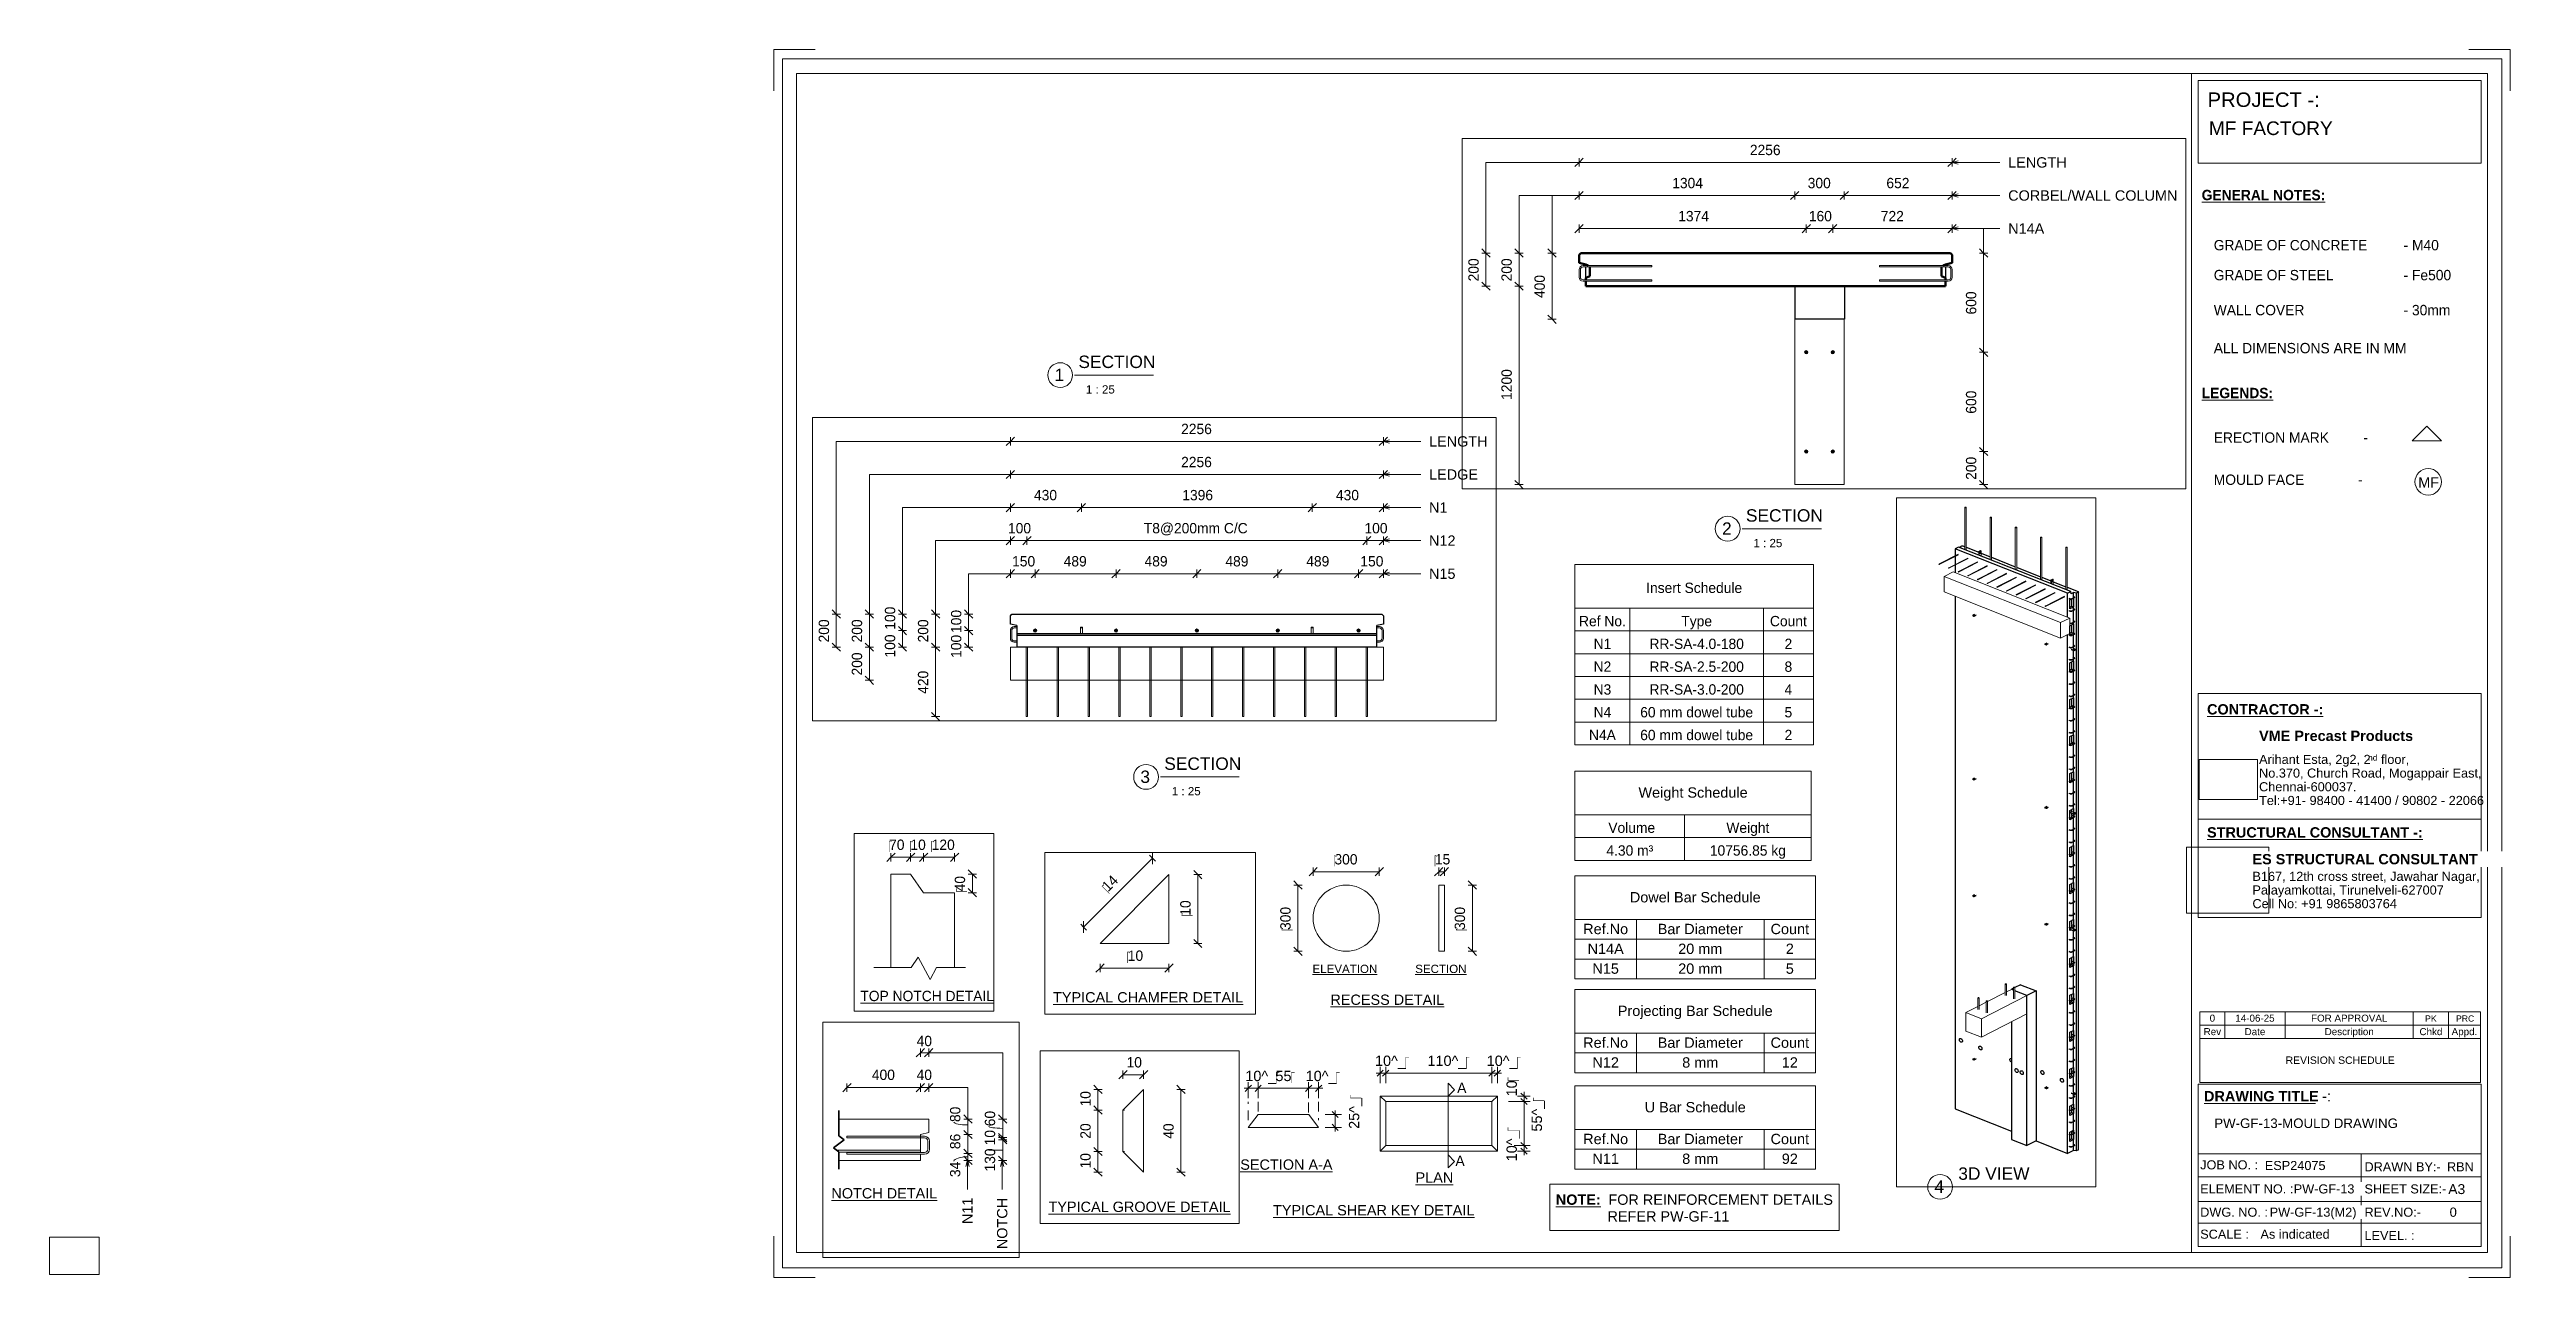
# Paper-space layout 'Layout1' of a CAD drawing. Header units: millimetres. Extents: x 0 to 599, y -1 to 296.
# The model-space entities are those that its viewports show. They can reach past a viewport. Long polylines and large blocks are cut down to what shows.
import ezdxf

# ---------------------------------------------------------------- set-up
doc = ezdxf.new("R2010")
doc.units = ezdxf.units.MM
doc.linetypes.add('Dash', pattern=[6.36, 3.18, -3.18])
doc.linetypes.add('Overhead', pattern=[3.97, 2.38, -1.59])
for name, color, linetype, lineweight in [('A-ANNO-DIMS', 211, 'Continuous', 9), ('A-ANNO-DIMS-1', 211, 'Continuous', 9), ('A-ANNO-DIMS-2', 211, 'Continuous', 9), ('A-ANNO-DIMS-25', 211, 'Continuous', 9), ('A-ANNO-DIMS-3', 211, 'Continuous', 9), ('A-ANNO-DIMS-80', 211, 'Continuous', 9), ('A-DETL', 90, 'Continuous', 18), ('A-DETL-MBND', 5, 'Continuous', 18), ('A-DETL-THIN', 151, 'Continuous', 18), ('A-FLOR-OVHD', 1, 'Overhead', 18), ('A-GENM', 13, 'Continuous', 18), ('A-WALL', 113, 'Continuous', 25), ('A-WALL-HDLN', 110, 'Dash', 25), ('G-ANNO-SCHD', 231, 'Continuous', 9), ('G-ANNO-TEXT', 231, 'Continuous', 9), ('G-ANNO-TTLB', 6, 'Continuous', 9), ('G-ANNO-TTLB-MEDM', 33, 'Continuous', 9), ('G-ANNO-TTLB-THIN', 151, 'Continuous', 9), ('S-BEAM', 12, 'Continuous', 18), ('S-BEAM-HDLN', 1, 'Dash', 18), ('S-RBAR', 171, 'Continuous', 18)]:
    doc.layers.add(name, color=color, linetype=linetype, lineweight=lineweight)
doc.layers.add('G-ANNO-NPLT', color=191, linetype='Continuous')
doc.styles.add('Arial', font='arial.ttf', dxfattribs={"height": 62.5})
doc.styles.add('Arial_1', font='arial.ttf', dxfattribs={"height": 50})
doc.styles.add('Arial_10', font='arial.ttf', dxfattribs={"height": 3.3})
doc.styles.add('Arial_11', font='arial.ttf', dxfattribs={"height": 2.3})
doc.styles.add('Arial_12', font='arial.ttf', dxfattribs={"height": 1.8})
doc.styles.add('Arial_13', font='arial.ttf', dxfattribs={"height": 1.7})
doc.styles.add('Arial_14', font='arial.ttf', dxfattribs={"height": 2})
doc.styles.add('Arial_15', font='arial.ttf', dxfattribs={"height": 3})
doc.styles.add('Arial_16', font='arial.ttf', dxfattribs={"height": 1.5})
doc.styles.add('Arial_2', font='arial.ttf', dxfattribs={"height": 7.5})
doc.styles.add('Arial_3', font='arial.ttf', dxfattribs={"height": 5})
doc.styles.add('Arial_4', font='arial.ttf', dxfattribs={"height": 3.5})
doc.styles.add('Arial_5', font='arial.ttf', dxfattribs={"height": 2.2})
doc.styles.add('Arial_6', font='arial.ttf', dxfattribs={"height": 2.4})
doc.styles.add('Arial_7', font='arial.ttf', dxfattribs={"height": 2.5})
doc.styles.add('Arial_8', font='arial.ttf', dxfattribs={"height": 1.42976})
doc.styles.add('Arial_9', font='arial.ttf', dxfattribs={"height": 2.25})
doc.styles.add('Arial_B', font='arialbd.ttf', dxfattribs={"height": 2.5})
doc.styles.add('Nirmala UI', font='Nirmala.ttf', dxfattribs={"height": 2.5})
doc.styles.add('Nirmala UI Semilight', font='NirmalaS.ttf', dxfattribs={"height": 62.5})
doc.styles.add('Nirmala UI Semilight_1', font='NirmalaS.ttf', dxfattribs={"height": 50})
doc.styles.add('Nirmala UI Semilight_2', font='NirmalaS.ttf', dxfattribs={"height": 7.5})
doc.styles.add('Nirmala UI Semilight_3', font='NirmalaS.ttf', dxfattribs={"height": 200})
doc.styles.add('Nirmala UI Semilight_4', font='NirmalaS.ttf', dxfattribs={"height": 200})
doc.styles.add('Nirmala UI Semilight_5', font='NirmalaS.ttf', dxfattribs={"height": 5})
doc.styles.add('Nirmala UI Semilight_6', font='NirmalaS.ttf', dxfattribs={"height": 2.5})
doc.styles.add('Nirmala UI Semilight_7', font='NirmalaS.ttf', dxfattribs={"height": 2.5})
doc.styles.add('Nirmala UI Semilight_B', font='', dxfattribs={"height": 2.5})
doc.styles.get('Nirmala UI Semilight_B').set_extended_font_data('Nirmala UI Semilight', bold=True)
doc.dimstyles.new('Arrow_Filled_-_2_5_NI_UI', dxfattribs={"dimscale": 304.8, "dimtxt": 65.460247, "dimasz": 0.164042, "dimexe": 0.082021, "dimexo": 0.0625, "dimgap": 0.082021, "dimtad": 1, "dimdec": 0, "dimzin": 0, "dimdsep": 46, "dimtxsty": 'Nirmala UI Semilight', "dimblk1": 'OBLIQUE', "dimblk2": 'OBLIQUE', "dimsah": 1, "dimcen": 0.09, "dimazin": 0, "dimtfac": 1, "dimtdec": 4, "dimtix": 1, "dimtmove": 0, "dimatfit": 3, "dimfxl": 0.082021, "dimfxlon": 1, "dimtvp": 1, "dimtolj": 1, "dimtzin": 0, "dimarcsym": 2})
doc.dimstyles.new('Arrow_Filled_-_2_5_NI_UI_2', dxfattribs={"dimscale": 304.8, "dimtxt": 65.460247, "dimasz": 0.164042, "dimexe": 0.082021, "dimexo": 0.0625, "dimgap": 0.082021, "dimtad": 1, "dimdec": 0, "dimzin": 0, "dimdsep": 46, "dimtxsty": 'Nirmala UI Semilight', "dimblk1": 'OBLIQUE', "dimblk2": 'OBLIQUE', "dimsah": 1, "dimcen": 0.09, "dimazin": 0, "dimtfac": 1, "dimtdec": 4, "dimtix": 1, "dimtmove": 2, "dimatfit": 3, "dimfxl": 0.082021, "dimfxlon": 1, "dimtvp": 1, "dimtolj": 1, "dimtzin": 0, "dimarcsym": 2})
doc.dimstyles.new('Arrow_Filled_-_2_5_NI_UI_3', dxfattribs={"dimscale": 304.8, "dimtxt": 7.85523, "dimasz": 0.019685, "dimexe": 0.009843, "dimexo": 0.0625, "dimgap": 0.009843, "dimtad": 1, "dimdec": 0, "dimzin": 0, "dimdsep": 46, "dimtxsty": 'Nirmala UI Semilight_2', "dimblk1": 'OBLIQUE', "dimblk2": 'OBLIQUE', "dimsah": 1, "dimcen": 0.09, "dimazin": 0, "dimtfac": 1, "dimtdec": 4, "dimtix": 1, "dimtmove": 0, "dimatfit": 3, "dimfxl": 0.009843, "dimfxlon": 1, "dimtvp": 1, "dimtolj": 1, "dimtzin": 0, "dimarcsym": 2})
doc.dimstyles.new('Arrow_Filled_-_2_5_NI_UI_4', dxfattribs={"dimscale": 304.8, "dimtxt": 209.472789, "dimasz": 0.524934, "dimexe": 0.262467, "dimexo": 0.0625, "dimgap": 0.262467, "dimtad": 1, "dimdec": 0, "dimzin": 0, "dimdsep": 46, "dimtxsty": 'Nirmala UI Semilight_3', "dimblk1": 'OBLIQUE', "dimblk2": 'OBLIQUE', "dimsah": 1, "dimcen": 0.09, "dimazin": 0, "dimtfac": 1, "dimtdec": 4, "dimtix": 1, "dimtmove": 2, "dimatfit": 3, "dimfxl": 0.262467, "dimfxlon": 1, "dimtvp": 1, "dimtolj": 1, "dimtzin": 0, "dimarcsym": 2})
doc.dimstyles.new('Arrow_Filled_-_2_5_NI_UI_5', dxfattribs={"dimscale": 304.8, "dimtxt": 209.472789, "dimasz": 0.524934, "dimexe": 0.262467, "dimexo": 0.0625, "dimgap": 0.262467, "dimtad": 1, "dimdec": 0, "dimzin": 0, "dimdsep": 46, "dimtxsty": 'Nirmala UI Semilight_3', "dimblk1": 'OBLIQUE', "dimblk2": 'OBLIQUE', "dimsah": 1, "dimcen": 0.09, "dimazin": 0, "dimtfac": 1, "dimtdec": 4, "dimtix": 1, "dimtmove": 0, "dimatfit": 3, "dimfxl": 0.262467, "dimfxlon": 1, "dimtvp": 1, "dimtolj": 1, "dimtzin": 0, "dimarcsym": 2})
doc.dimstyles.new('Arrow_Filled_-_2_5_NI_UI_6', dxfattribs={"dimscale": 304.8, "dimtxt": 5.23682, "dimasz": 0.013123, "dimexe": 0.006562, "dimexo": 0.0625, "dimgap": 0.006562, "dimtad": 1, "dimdec": 0, "dimzin": 0, "dimdsep": 46, "dimtxsty": 'Nirmala UI Semilight_5', "dimblk1": 'OBLIQUE', "dimblk2": 'OBLIQUE', "dimsah": 1, "dimcen": 0.09, "dimazin": 0, "dimtfac": 1, "dimtdec": 4, "dimtix": 1, "dimtmove": 0, "dimatfit": 3, "dimfxl": 0.006562, "dimfxlon": 1, "dimtvp": 1, "dimtolj": 1, "dimtzin": 0, "dimarcsym": 2})
doc.dimstyles.new('Arrow_Filled_-_2_5_NI_UI_7', dxfattribs={"dimscale": 304.8, "dimtxt": 2.61841, "dimasz": 0.006562, "dimexe": 0.003281, "dimexo": 0.0625, "dimgap": 0.003281, "dimtad": 1, "dimdec": 0, "dimzin": 0, "dimdsep": 46, "dimtxsty": 'Nirmala UI Semilight_7', "dimblk1": 'OBLIQUE', "dimblk2": 'OBLIQUE', "dimsah": 1, "dimcen": 0.09, "dimazin": 0, "dimtfac": 1, "dimtdec": 4, "dimtix": 1, "dimtmove": 0, "dimatfit": 3, "dimfxl": 0.003281, "dimfxlon": 1, "dimtvp": 1, "dimtolj": 1, "dimtzin": 0, "dimarcsym": 2})
doc.dimstyles.new('Diagonal_-_2_5mm_Arial', dxfattribs={"dimscale": 304.8, "dimtxt": 2.550648, "dimasz": 0.004921, "dimexe": 0.004921, "dimexo": 0.0625, "dimgap": 0.003281, "dimtad": 1, "dimdec": 0, "dimzin": 0, "dimdsep": 46, "dimtxsty": 'Arial_7', "dimblk1": 'OBLIQUE', "dimblk2": 'OBLIQUE', "dimsah": 1, "dimcen": 0.09, "dimdle": 0.003281, "dimazin": 0, "dimtfac": 1, "dimtdec": 4, "dimtix": 1, "dimtmove": 2, "dimatfit": 3, "dimfxl": 0.007874, "dimfxlon": 1, "dimtvp": 1, "dimtolj": 1, "dimtzin": 0, "dimarcsym": 2})
doc.dimstyles.new('Diagonal_-_2_5mm_Arial_1', dxfattribs={"dimscale": 304.8, "dimtxt": 2.550648, "dimasz": 0.004921, "dimexe": 0.004921, "dimexo": 0.0625, "dimgap": 0.003281, "dimtad": 1, "dimdec": 0, "dimzin": 0, "dimdsep": 46, "dimtxsty": 'Arial_7', "dimblk1": 'OBLIQUE', "dimblk2": 'OBLIQUE', "dimsah": 1, "dimcen": 0.09, "dimdle": 0.003281, "dimazin": 0, "dimtfac": 1, "dimtdec": 4, "dimtix": 1, "dimtmove": 0, "dimatfit": 3, "dimfxl": 0.007874, "dimfxlon": 1, "dimtvp": 1, "dimtolj": 1, "dimtzin": 0, "dimarcsym": 2})
picture_1 = doc.add_image_def('image1.jpg', size_in_pixel=(996, 686))
picture_2 = doc.add_image_def('image2.jpg', size_in_pixel=(1600, 1280))

psp = doc.layouts.get("Layout1")

msp = doc.modelspace()

# ---------------------------------------------------------------- texts
at = {"layer": 'G-ANNO-TEXT', "color": 7, "attachment_point": 1}
for s, insert, char_height, width, style in [('40', (21885.57, 18537.99), 50, 91.3924, 'Nirmala UI Semilight_1'), ('400', (21669, 18374.44), 50, 136.2869, 'Nirmala UI Semilight_1'), ('40', (21885.57, 18374.44), 50, 91.3924, 'Nirmala UI Semilight_1'), ('\\LNOTCH DETAIL', (21473.21, 17801.33), 50, 622.1095, 'Arial_1'), ('LENGTH', (12937.63, 14189.23), 62.5, 428.9028, 'Arial'), ('LEDGE', (12937.63, 13989.23), 62.5, 356.7509, 'Arial'), ('N1', (12937.63, 13789.23), 62.5, 134.2827, 'Arial'), ('LENGTH', (20263.95, 13693.1), 62.5, 428.9028, 'Arial'), ('N12', (12937.63, 13589.23), 62.5, 192.405, 'Arial'), ('CORBEL/WALL COLUMN', (20263.95, 13493.1), 62.5, 1238.6072, 'Arial'), ('N15', (12937.63, 13389.23), 62.5, 192.405, 'Arial'), ('N14A', (20263.95, 13293.1), 62.5, 262.5527, 'Arial'), ('\\LTYPICAL CHAMFER DETAIL', (22402.54, 3087.48), 7.5, 166.9113, 'Arial_2'), ('\\LTYPICAL GROOVE DETAIL', (25533.88, 3090.66), 5, 106.7848, 'Arial_3'), ('\\LTOP NOTCH DETAIL', (22939.45, 1307.17), 200, 2975.864, 'Nirmala UI Semilight_4')]:
    msp.add_mtext(s, dxfattribs=dict(at, insert=insert, char_height=char_height, width=width, style=style))
at = {"layer": 'G-ANNO-TEXT', "color": 7, "char_height": 50, "attachment_point": 1, "rotation": 90}
for s, insert, width, style in [('80', (22047.15, 18120.9), 89.789, 'Nirmala UI Semilight_1'), ('60', (22215.49, 18100.51), 89.789, 'Nirmala UI Semilight_1'), ('10', (22215.49, 18008.06), 76.962, 'Nirmala UI Semilight_1'), ('86', (22047.15, 17989.83), 89.789, 'Nirmala UI Semilight_1'), ('130', (22215.49, 17881.7), 121.8565, 'Nirmala UI Semilight_1'), ('34', (22047.15, 17854.64), 91.3924, 'Nirmala UI Semilight_1'), ('N11', (22106.38, 17627.57), 153.924, 'Arial_1'), ('NOTCH', (22274.72, 17505.97), 301.4345, 'Arial_1')]:
    msp.add_mtext(s, dxfattribs=dict(at, insert=insert, width=width, style=style))

# ---------------------------------------------------------------- blocks, each defined once
blk = doc.blocks.new('ES-Landscape-A3 - ES-Landscape-A3-502445-PW-GF-13-MOULD DRAWING')
at = {"layer": 'G-ANNO-TTLB'}
for p, q in [((175.24, 296.27), (185.24, 296.27)), ((175.24, 296.27), (175.24, 286.27)), ((595.24, 296.27), (585.24, 296.27)), ((595.24, 296.27), (595.24, 286.27)), ((519.77, 140.54), (588.2, 140.54)), ((519.77, 86.33), (519.77, 140.54)), ((588.2, 86.33), (588.2, 140.54)), ((519.77, 110.14), (588.2, 110.14)), ((519.77, 6.78), (519.77, 46.03)), ((588.2, 6.78), (588.2, 46.03)), ((559.23, 29.2), (559.23, 6.78)), ((175.24, -0.73), (175.24, 9.27)), ((595.24, -0.73), (595.24, 9.27)), ((175.24, -0.73), (185.24, -0.73)), ((595.24, -0.73), (585.24, -0.73))]:
    blk.add_line(p, q, dxfattribs=at)
at = {"layer": 'G-ANNO-TTLB-MEDM'}
for p, q in [((180.73, 290.44), (180.73, 5.31)), ((180.73, 290.44), (589.79, 290.44)), ((518.17, 290.44), (518.17, 5.31)), ((519.77, 268.77), (519.77, 288.77)), ((519.77, 288.77), (588.2, 288.77)), ((588.2, 288.77), (588.2, 268.77)), ((589.79, 290.44), (589.79, 5.31)), ((588.2, 268.77), (519.77, 268.77)), ((519.77, 86.33), (588.2, 86.33)), ((519.77, 6.78), (588.2, 6.78)), ((180.73, 5.31), (589.79, 5.31))]:
    blk.add_line(p, q, dxfattribs=at)
at = {"layer": 'G-ANNO-TTLB-THIN'}
for p, q in [((177.29, 294.03), (177.29, 1.56)), ((593.23, 294.03), (177.29, 294.03)), ((593.23, 1.56), (593.23, 294.03)), ((519.77, 46.03), (588.2, 46.03)), ((519.77, 29.2), (588.2, 29.2)), ((519.77, 23.64), (588.2, 23.64)), ((519.77, 17.68), (588.2, 17.68)), ((519.77, 12.43), (588.2, 12.43)), ((177.29, 1.56), (593.23, 1.56))]:
    blk.add_line(p, q, dxfattribs=at)
at = {"layer": 'G-ANNO-TTLB', "char_height": 2.2, "attachment_point": 1, "style": 'Arial_5'}
for s, insert, width in [('No.370, Church Road, Mogappair East,', (534.5, 122.37), 63.4135), ('Tel:+91- 98400 - 41400 / 90802 - 22066 ', (534.5, 115.75), 65.2574), ('Chennai-600037.', (534.5, 119.06), 27.6582), ('Cell No: +91 9865803764', (532.9, 90.79), 41.0464), ('Palayamkottai, Tirunelveli-627007', (532.9, 94.09), 54.4346), ('JOB NO. :', (520.26, 27.61), 16.5949), ('DRAWN BY:-', (560, 27.14), 21.7257), ('ELEMENT NO. :', (520.26, 21.79), 26.5359), ('SHEET SIZE:-', (560, 21.79), 23.2489), ('DWG. NO. :', (520.26, 16.16), 19.481), ('REV.NO:-', (560, 16.16), 16.0338), ('SCALE :', (520.26, 10.84), 13.8692), ('LEVEL. :', (560, 10.53), 14.3502)]:
    blk.add_mtext(s, dxfattribs=dict(at, insert=insert, width=width))
at = {"layer": 'G-ANNO-TTLB'}
image = blk.add_image(picture_1, insert=(520, 114.84), size_in_units=(14.11, 9.72), dxfattribs=at)
image.dxf.flags = 7
image = blk.add_image(picture_2, insert=(516.95, 87.39), size_in_units=(19.92, 15.93), dxfattribs=at)
image.dxf.flags = 7
at = {"layer": 'G-ANNO-TTLB', "attachment_point": 1, "bg_fill": 3, "box_fill_scale": 1.25, "bg_fill_color": 256, "bg_fill_true_color": 13158600, "bg_fill_transparency": 0}
for s, insert, char_height, width, style in [('PROJECT -:', (522.05, 285.89), 3.5, 33.3502, 'Arial_4'), ('\\LCONTRACTOR -:', (521.92, 137.94), 2.5, 33.9114, 'Arial_B'), ('\\LSTRUCTURAL CONSULTANT -:', (521.92, 108.18), 2.5, 62.8523, 'Arial_B'), ('\\LDRAWING TITLE', (521.19, 44.36), 2.5, 33.4304, 'Arial_B'), ('A3', (580.27, 21.84), 2.4, 4.9705, 'Arial_6')]:
    blk.add_mtext(s, dxfattribs=dict(at, insert=insert, char_height=char_height, width=width, style=style))
at = {"layer": 'G-ANNO-TTLB', "char_height": 2.5, "attachment_point": 1, "style": 'Arial_B', "bg_fill": 3, "box_fill_scale": 1.25, "bg_fill_color": 256, "bg_fill_true_color": 13158600, "bg_fill_transparency": 0}
for s, insert, width in [('VME Precast Products', (534.5, 131.53), 45.135), ('ES STRUCTURAL CONSULTANT', (532.9, 101.7), 65.6582), ('\\fArial|b1|i0|c0|p34|; ', (548.78, 44.36), 1.2025)]:
    blk.add_mtext(s, dxfattribs=dict(at, insert=insert, width=width))
at = {"layer": 'G-ANNO-TTLB', "attachment_point": 1}
for s, insert, char_height, width, style in [('Arihant Esta, 2g2, 2', (534.5, 125.68), 2.2, 31.9873, 'Arial_5'), ('nd', (560.89, 125.72), 1.43, 2.7257, 'Arial_8'), (' floor,', (563.14, 125.68), 2.2, 9.1392, 'Arial_5'), ('B167, 12th cross street, Jawahar Nagar,', (532.9, 97.4), 2.2, 65.1772, 'Arial_5')]:
    blk.add_mtext(s, dxfattribs=dict(at, insert=insert, char_height=char_height, width=width, style=style))
at = {"layer": 'G-ANNO-TTLB', "insert": (549.77, 44.36), "char_height": 2.5, "width": 2.6456, "attachment_point": 1, "style": 'Arial_7', "bg_fill": 3, "box_fill_scale": 1.25, "bg_fill_color": 256, "bg_fill_true_color": 13158600, "bg_fill_transparency": 0}
blk.add_mtext('-:', dxfattribs=at)
blk = doc.blocks.new('Viewport - M_View Title-1040-PW-GF-13-MOULD DRAWING')
at = {"layer": 'G-ANNO-TTLB'}
for start, end in [(360, 180), (180, 0)]:
    blk.add_arc((-3.5, 0), 3, start, end, dxfattribs=at)
blk = doc.blocks.new('DIMBLOCK69-PW-GF-13-MOULD DRAWING')
at = {"layer": 'A-ANNO-DIMS-1'}
for p, q in [((356.7, 43.13), (355.14, 43.13)), ((356.7, 44.13), (356.7, 41.82)), ((356.7, 43.13), (358.2, 43.13)), ((356.7, 41.82), (352.9, 41.82)), ((356.7, 41.82), (358.2, 41.82))]:
    blk.add_line(p, q, dxfattribs=at)
at = {"layer": 'A-ANNO-DIMS-1', "lineweight": 35}
for p, q in [((356.7, 43.13), (355.95, 43.88)), ((356.7, 41.82), (355.95, 42.57)), ((356.7, 43.13), (357.45, 42.38)), ((356.7, 41.82), (357.45, 41.07))]:
    blk.add_line(p, q, dxfattribs=at)
at = {"layer": 'A-ANNO-DIMS-1', "color": 0, "insert": (352.45, 43.06), "char_height": 2.5, "width": 4.6147, "attachment_point": 1, "rotation": 90, "line_spacing_factor": 0.941778, "style": 'Arial_7'}
blk.add_mtext('10\\fArial|b0|i0|c254|p34|;\u202a', dxfattribs=at)
blk = doc.blocks.new('_Oblique')
at = {"color": 0, "linetype": 'ByBlock', "lineweight": -2}
blk.add_line((-0.5, -0.5), (0.5, 0.5), dxfattribs=at)
blk = doc.blocks.new('DIMBLOCK70-PW-GF-13-MOULD DRAWING')
at = {"layer": 'A-ANNO-DIMS-1', "lineweight": 35}
for p, q in [((356.7, 41.82), (355.95, 42.57)), ((356.7, 41.82), (357.45, 41.07)), ((356.7, 31.15), (355.95, 31.9)), ((356.7, 31.15), (357.45, 30.4))]:
    blk.add_line(p, q, dxfattribs=at)
at = {"layer": 'A-ANNO-DIMS-1'}
for p, q in [((356.7, 41.82), (352.9, 41.82)), ((356.7, 41.82), (356.7, 31.15)), ((356.7, 41.82), (358.2, 41.82)), ((356.7, 31.15), (354.3, 31.15)), ((356.7, 31.15), (358.2, 31.15))]:
    blk.add_line(p, q, dxfattribs=at)
at = {"layer": 'A-ANNO-DIMS-1', "color": 0, "insert": (358.54, 34.56), "char_height": 2.5, "width": 4.6147, "attachment_point": 1, "rotation": 90, "line_spacing_factor": 0.941778, "style": 'Arial_7'}
blk.add_mtext('55^_\\fArial|b0|i0|c254|p34|;\u202a', dxfattribs=at)
blk = doc.blocks.new('DIMBLOCK71-PW-GF-13-MOULD DRAWING')
at = {"layer": 'A-ANNO-DIMS-1'}
for p, q in [((356.7, 31.15), (354.3, 31.15)), ((356.7, 31.15), (356.7, 28.83)), ((356.7, 31.15), (358.2, 31.15)), ((356.7, 29.83), (355.14, 29.83)), ((356.7, 29.83), (358.2, 29.83))]:
    blk.add_line(p, q, dxfattribs=at)
at = {"layer": 'A-ANNO-DIMS-1', "lineweight": 35}
for p, q in [((356.7, 31.15), (355.95, 31.9)), ((356.7, 29.83), (355.95, 30.58)), ((356.7, 31.15), (357.45, 30.4)), ((356.7, 29.83), (357.45, 29.08))]:
    blk.add_line(p, q, dxfattribs=at)
at = {"layer": 'A-ANNO-DIMS-1', "color": 0, "insert": (352.45, 27.36), "char_height": 2.5, "width": 4.6147, "attachment_point": 1, "rotation": 90, "line_spacing_factor": 0.941778, "style": 'Arial_7'}
blk.add_mtext('10^_\\fArial|b0|i0|c254|p34|;\u202a', dxfattribs=at)
blk = doc.blocks.new('DIMBLOCK72-PW-GF-13-MOULD DRAWING')
at = {"layer": 'A-ANNO-DIMS-1'}
for p, q in [((320.9, 48.68), (323.22, 48.68)), ((321.9, 48.68), (321.9, 50.18)), ((321.9, 48.68), (321.9, 46.28)), ((323.22, 48.68), (323.22, 50.18)), ((323.22, 48.68), (323.22, 46.28))]:
    blk.add_line(p, q, dxfattribs=at)
at = {"layer": 'A-ANNO-DIMS-1', "lineweight": 35}
for p, q in [((321.9, 48.68), (321.15, 47.93)), ((321.9, 48.68), (322.65, 49.43)), ((323.22, 48.68), (322.47, 47.93)), ((323.22, 48.68), (323.97, 49.43))]:
    blk.add_line(p, q, dxfattribs=at)
at = {"layer": 'A-ANNO-DIMS-1', "color": 0, "insert": (320.64, 52.93), "char_height": 2.5, "width": 4.6147, "attachment_point": 1, "line_spacing_factor": 0.941778, "style": 'Arial_7'}
blk.add_mtext('10^_\\fArial|b0|i0|c254|p34|;\u202a', dxfattribs=at)
blk = doc.blocks.new('DIMBLOCK73-PW-GF-13-MOULD DRAWING')
at = {"layer": 'A-ANNO-DIMS-1', "lineweight": 35}
for p, q in [((323.22, 48.68), (322.47, 47.93)), ((323.22, 48.68), (323.97, 49.43)), ((348.93, 48.68), (348.18, 47.93)), ((348.93, 48.68), (349.68, 49.43))]:
    blk.add_line(p, q, dxfattribs=at)
at = {"layer": 'A-ANNO-DIMS-1'}
for p, q in [((323.22, 48.68), (323.22, 50.18)), ((323.22, 48.68), (348.93, 48.68)), ((323.22, 48.68), (323.22, 46.28)), ((348.93, 48.68), (348.93, 50.18)), ((348.93, 48.68), (348.93, 46.28))]:
    blk.add_line(p, q, dxfattribs=at)
at = {"layer": 'A-ANNO-DIMS-1', "color": 0, "insert": (333.33, 52.93), "char_height": 2.5, "width": 6.5924, "attachment_point": 1, "line_spacing_factor": 0.941778, "style": 'Arial_7'}
blk.add_mtext('110^_\\fArial|b0|i0|c254|p34|;\u202a', dxfattribs=at)
blk = doc.blocks.new('DIMBLOCK74-PW-GF-13-MOULD DRAWING')
at = {"layer": 'A-ANNO-DIMS-1', "lineweight": 35}
for p, q in [((348.93, 48.68), (348.18, 47.93)), ((348.93, 48.68), (349.68, 49.43)), ((350.24, 48.68), (349.49, 47.93)), ((350.24, 48.68), (350.99, 49.43))]:
    blk.add_line(p, q, dxfattribs=at)
at = {"layer": 'A-ANNO-DIMS-1'}
for p, q in [((348.93, 48.68), (348.93, 50.18)), ((348.93, 48.68), (351.24, 48.68)), ((348.93, 48.68), (348.93, 46.28)), ((350.24, 48.68), (350.24, 50.18)), ((350.24, 48.68), (350.24, 46.28))]:
    blk.add_line(p, q, dxfattribs=at)
at = {"layer": 'A-ANNO-DIMS-1', "color": 0, "insert": (347.66, 52.93), "char_height": 2.5, "width": 4.6147, "attachment_point": 1, "line_spacing_factor": 0.941778, "style": 'Arial_7'}
blk.add_mtext('10^_\\fArial|b0|i0|c254|p34|;\u202a', dxfattribs=at)
blk = doc.blocks.new('DIMBLOCK75-PW-GF-13-MOULD DRAWING')
at = {"layer": 'A-ANNO-DIMS-1'}
for p, q in [((311, 38.68), (308.6, 38.68)), ((311, 39.68), (311, 34.58)), ((311, 38.68), (312.5, 38.68)), ((311, 35.58), (308.6, 35.58)), ((311, 35.58), (312.5, 35.58))]:
    blk.add_line(p, q, dxfattribs=at)
at = {"layer": 'A-ANNO-DIMS-1', "lineweight": 35}
for p, q in [((311, 38.68), (310.25, 39.43)), ((311, 35.58), (310.25, 36.33)), ((311, 38.68), (311.75, 37.93)), ((311, 35.58), (311.75, 34.83))]:
    blk.add_line(p, q, dxfattribs=at)
at = {"layer": 'A-ANNO-DIMS-1', "color": 0, "insert": (314.33, 35.21), "char_height": 2.5, "width": 4.6147, "attachment_point": 1, "rotation": 90, "line_spacing_factor": 0.941778, "style": 'Arial_7'}
blk.add_mtext('25^_\\fArial|b0|i0|c254|p34|;\u202a', dxfattribs=at)
blk = doc.blocks.new('DIMBLOCK76-PW-GF-13-MOULD DRAWING')
at = {"layer": 'A-ANNO-DIMS-1'}
for p, q in [((288.99, 45.02), (292.39, 45.02)), ((289.99, 45.02), (289.99, 46.52)), ((289.99, 45.02), (289.99, 42.62)), ((292.39, 45.02), (292.39, 46.52)), ((292.39, 45.02), (292.39, 42.62))]:
    blk.add_line(p, q, dxfattribs=at)
at = {"layer": 'A-ANNO-DIMS-1', "lineweight": 35}
for p, q in [((289.99, 45.02), (289.24, 44.27)), ((289.99, 45.02), (290.74, 45.77)), ((292.39, 45.02), (291.64, 44.27)), ((292.39, 45.02), (293.14, 45.77))]:
    blk.add_line(p, q, dxfattribs=at)
at = {"layer": 'A-ANNO-DIMS-1', "color": 0, "insert": (289.27, 49.26), "char_height": 2.5, "width": 4.6147, "attachment_point": 1, "line_spacing_factor": 0.941778, "style": 'Arial_7'}
blk.add_mtext('10^_\\fArial|b0|i0|c254|p34|;\u202a', dxfattribs=at)
blk = doc.blocks.new('DIMBLOCK77-PW-GF-13-MOULD DRAWING')
at = {"layer": 'A-ANNO-DIMS-1', "lineweight": 35}
for p, q in [((292.39, 45.02), (291.64, 44.27)), ((292.39, 45.02), (293.14, 45.77)), ((304.58, 45.02), (303.83, 44.27)), ((304.58, 45.02), (305.33, 45.77))]:
    blk.add_line(p, q, dxfattribs=at)
at = {"layer": 'A-ANNO-DIMS-1'}
for p, q in [((292.39, 45.02), (292.39, 46.52)), ((292.39, 45.02), (304.58, 45.02)), ((292.39, 45.02), (292.39, 42.62)), ((304.58, 45.02), (304.58, 46.52)), ((304.58, 45.02), (304.58, 42.62))]:
    blk.add_line(p, q, dxfattribs=at)
at = {"layer": 'A-ANNO-DIMS-1', "color": 0, "insert": (296.56, 49.26), "char_height": 2.5, "width": 4.6147, "attachment_point": 1, "line_spacing_factor": 0.941778, "style": 'Arial_7'}
blk.add_mtext('55\\fArial|b0|i0|c254|p34|;\u202a', dxfattribs=at)
blk = doc.blocks.new('DIMBLOCK78-PW-GF-13-MOULD DRAWING')
at = {"layer": 'A-ANNO-DIMS-1', "lineweight": 35}
for p, q in [((304.58, 45.02), (303.83, 44.27)), ((304.58, 45.02), (305.33, 45.77)), ((306.99, 45.02), (306.24, 44.27)), ((306.99, 45.02), (307.74, 45.77))]:
    blk.add_line(p, q, dxfattribs=at)
at = {"layer": 'A-ANNO-DIMS-1'}
for p, q in [((304.58, 45.02), (304.58, 46.52)), ((304.58, 45.02), (307.99, 45.02)), ((304.58, 45.02), (304.58, 42.62)), ((306.99, 45.02), (306.99, 46.52)), ((306.99, 45.02), (306.99, 42.62))]:
    blk.add_line(p, q, dxfattribs=at)
at = {"layer": 'A-ANNO-DIMS-1', "color": 0, "insert": (303.86, 49.26), "char_height": 2.5, "width": 4.6147, "attachment_point": 1, "line_spacing_factor": 0.941778, "style": 'Arial_7'}
blk.add_mtext('10^_\\fArial|b0|i0|c254|p34|;\u202a', dxfattribs=at)
blk = doc.blocks.new('DIMBLOCK79-PW-GF-13-MOULD DRAWING')
at = {"layer": 'A-ANNO-DIMS-1'}
for p, q in [((301.98, 94.18), (300.98, 95.18)), ((301.98, 94.18), (300.98, 94.18)), ((301.98, 78.18), (301.98, 94.18)), ((301.98, 94.18), (302.98, 93.18)), ((301.98, 94.18), (302.98, 94.18)), ((301.98, 78.18), (300.98, 79.18)), ((301.98, 78.18), (300.98, 78.18)), ((301.98, 78.18), (302.98, 77.18)), ((301.98, 78.18), (302.98, 78.18))]:
    blk.add_line(p, q, dxfattribs=at)
at = {"layer": 'A-ANNO-DIMS-1', "color": 0, "insert": (297.72, 83.32), "char_height": 2.5, "width": 6.8555, "attachment_point": 1, "rotation": 90, "line_spacing_factor": 1.142579, "style": 'Nirmala UI Semilight_7'}
blk.add_mtext('\u202a300', dxfattribs=at)
blk = doc.blocks.new('DIMBLOCK80-PW-GF-13-MOULD DRAWING')
at = {"layer": 'A-ANNO-DIMS-1'}
for p, q in [((305.68, 97.4), (304.68, 96.4)), ((305.68, 97.4), (306.68, 98.4)), ((305.68, 97.4), (305.68, 98.4)), ((305.68, 97.4), (321.68, 97.4)), ((305.68, 97.4), (305.68, 96.4)), ((321.68, 97.4), (320.68, 96.4)), ((321.68, 97.4), (322.68, 98.4)), ((321.68, 97.4), (321.68, 98.4)), ((321.68, 97.4), (321.68, 96.4))]:
    blk.add_line(p, q, dxfattribs=at)
at = {"layer": 'A-ANNO-DIMS-1', "color": 0, "insert": (310.83, 101.67), "char_height": 2.5, "width": 6.8555, "attachment_point": 1, "line_spacing_factor": 1.142579, "style": 'Nirmala UI Semilight_7'}
blk.add_mtext('\u202a300', dxfattribs=at)
blk = doc.blocks.new('DIMBLOCK81-PW-GF-13-MOULD DRAWING')
at = {"layer": 'A-ANNO-DIMS-1'}
for p, q in [((336.07, 97.4), (335.07, 96.4)), ((336.07, 97.4), (337.07, 98.4)), ((336.07, 97.4), (336.07, 98.4)), ((336.07, 97.4), (337.44, 97.4)), ((336.07, 97.4), (336.07, 96.4)), ((337.44, 97.4), (336.44, 96.4)), ((337.44, 97.4), (338.44, 98.4)), ((337.44, 97.4), (337.44, 98.4)), ((337.44, 97.4), (337.44, 96.4))]:
    blk.add_line(p, q, dxfattribs=at)
at = {"layer": 'A-ANNO-DIMS-1', "color": 0, "insert": (335.13, 101.67), "char_height": 2.5, "width": 3.8848, "attachment_point": 1, "line_spacing_factor": 1.142579, "style": 'Nirmala UI Semilight_7'}
blk.add_mtext('\u202a15', dxfattribs=at)
blk = doc.blocks.new('DIMBLOCK82-PW-GF-13-MOULD DRAWING')
at = {"layer": 'A-ANNO-DIMS-1'}
for p, q in [((344.19, 94.18), (343.19, 95.18)), ((344.19, 94.18), (343.19, 94.18)), ((344.19, 94.18), (344.19, 78.18)), ((344.19, 94.18), (345.19, 93.18)), ((344.19, 94.18), (345.19, 94.18)), ((344.19, 78.18), (343.19, 79.18)), ((344.19, 78.18), (343.19, 78.18)), ((344.19, 78.18), (345.19, 77.18)), ((344.19, 78.18), (345.19, 78.18))]:
    blk.add_line(p, q, dxfattribs=at)
at = {"layer": 'A-ANNO-DIMS-1', "color": 0, "insert": (339.92, 83.32), "char_height": 2.5, "width": 6.8555, "attachment_point": 1, "rotation": 90, "line_spacing_factor": 1.142579, "style": 'Nirmala UI Semilight_7'}
blk.add_mtext('\u202a300', dxfattribs=at)
blk = doc.blocks.new('RR spread anchor face based - RR-SA-4_0-180-1726831-Elevation Top1')
at = {"layer": 'A-GENM'}
for p, q in [((7330.57, 13031.3), (7330.57, 13033.8)), ((7330.57, 13033.8), (7342.57, 13033.8)), ((7330.57, 12996.3), (7330.57, 13031.3)), ((7330.57, 13031.3), (7342.57, 13031.3)), ((7342.57, 13033.8), (7342.57, 13031.3)), ((7342.57, 13031.3), (7342.57, 12996.3)), ((7330.57, 12993.8), (7330.57, 12996.3)), ((7330.57, 12996.3), (7342.57, 12996.3)), ((7342.57, 12993.8), (7330.57, 12993.8)), ((7342.57, 12996.3), (7342.57, 12993.8))]:
    blk.add_line(p, q, dxfattribs=at)
blk = doc.blocks.new('M_Rectangular Corbel - M_Rectangular Corbel-2189266-Elevation Top1')
at = {"layer": 'S-BEAM'}
for p, q in [((5510.57, 12713.8), (5510.57, 12913.8)), ((5550.57, 12913.8), (5510.57, 12913.8)), ((7766.57, 12913.8), (7726.57, 12913.8)), ((7766.57, 12913.8), (7766.57, 12713.8)), ((5510.57, 12713.8), (5606.57, 12713.8)), ((5614.57, 12713.8), (5793.48, 12713.8)), ((5801.48, 12713.8), (5980.39, 12713.8)), ((5988.39, 12713.8), (6167.29, 12713.8)), ((6175.29, 12713.8), (6354.2, 12713.8)), ((6362.2, 12713.8), (6541.11, 12713.8)), ((6549.16, 12713.8), (6728.02, 12713.8)), ((6736.07, 12713.8), (6914.93, 12713.8)), ((6922.98, 12713.8), (7101.84, 12713.8)), ((7109.89, 12713.8), (7288.75, 12713.8)), ((7296.8, 12713.8), (7475.66, 12713.8)), ((7483.71, 12713.8), (7662.57, 12713.8)), ((7670.62, 12713.8), (7766.57, 12713.8))]:
    blk.add_line(p, q, dxfattribs=at)
at = {"layer": 'S-BEAM-HDLN'}
for p, q in [((5606.62, 12713.8), (5614.52, 12713.8)), ((5793.53, 12713.8), (5801.43, 12713.8)), ((5980.44, 12713.8), (5988.34, 12713.8)), ((6167.34, 12713.8), (6175.25, 12713.8)), ((6354.25, 12713.8), (6362.15, 12713.8)), ((6541.16, 12713.8), (6549.06, 12713.8)), ((6728.07, 12713.8), (6735.97, 12713.8)), ((6914.98, 12713.8), (6922.88, 12713.8)), ((7101.89, 12713.8), (7109.79, 12713.8)), ((7288.8, 12713.8), (7296.7, 12713.8)), ((7475.71, 12713.8), (7483.61, 12713.8)), ((7662.62, 12713.8), (7670.52, 12713.8))]:
    blk.add_line(p, q, dxfattribs=at)
blk = doc.blocks.new('M_Rectangular Corbel - M_Rectangular Corbel-2189266-3D Ortho')
at = {"layer": 'S-BEAM'}
for p, q in [((12542.25, 9175.25), (12674.54, 9242.51)), ((14366.55, 8573.42), (12674.54, 9242.51)), ((12542.25, 8951.79), (12542.25, 9175.25)), ((12542.25, 9175.25), (14234.27, 8506.16)), ((14234.27, 8282.71), (12542.25, 8951.79)), ((14366.55, 8573.42), (14234.27, 8506.16)), ((14366.55, 8349.97), (14366.55, 8573.42)), ((14234.27, 8506.16), (14234.27, 8282.71)), ((14234.27, 8282.71), (14366.55, 8349.97))]:
    blk.add_line(p, q, dxfattribs=at)
blk = doc.blocks.new('Rebar Bar - Part 3166313199-431004-3D Ortho')
at = {"layer": 'S-RBAR'}
for p, q in [((14372.43, 8854.86), (14358.85, 8860.24)), ((14355.9, 8852.8), (14369.49, 8847.43))]:
    blk.add_line(p, q, dxfattribs=at)
blk = doc.blocks.new('Rebar Bar - Part 2227165887-431004-3D Ortho')
at = {"layer": 'S-RBAR'}
for points in [[(14397.37, 8855.51, 0), (14396.94, 8855.3, 0), (14396.49, 8855.09, 0), (14396.01, 8854.89, 0), (14395.5, 8854.7, 0), (14394.97, 8854.51, 0), (14394.42, 8854.33, 0), (14393.84, 8854.16, 0), (14393.25, 8853.99, 0), (14392.64, 8853.84, 0), (14392.01, 8853.7, 0), (14391.36, 8853.57, 0), (14390.7, 8853.45, 0), (14390.03, 8853.34, 0), (14389.34, 8853.24, 0), (14388.64, 8853.15, 0), (14387.94, 8853.08, 0), (14387.23, 8853.02, 0), (14386.51, 8852.97, 0), (14385.79, 8852.93, 0), (14385.06, 8852.91, 0), (14384.33, 8852.9, 0), (14383.6, 8852.91, 0), (14382.88, 8852.92, 0), (14382.15, 8852.95, 0), (14381.43, 8853, 0), (14380.72, 8853.05, 0), (14380.01, 8853.12, 0), (14379.31, 8853.2, 0), (14378.62, 8853.29, 0), (14377.94, 8853.4, 0), (14377.27, 8853.52, 0), (14376.62, 8853.64, 0), (14375.99, 8853.78, 0), (14375.36, 8853.93, 0), (14374.76, 8854.09, 0), (14374.18, 8854.26, 0), (14373.62, 8854.44, 0), (14373.08, 8854.62, 0), (14372.56, 8854.81, 0), (14372.43, 8854.86, 0)], [(14401, 8848.37, 0), (14400.34, 8848.05, 0), (14399.67, 8847.75, 0), (14398.98, 8847.46, 0), (14398.27, 8847.19, 0), (14397.54, 8846.93, 0), (14396.8, 8846.69, 0), (14396.05, 8846.47, 0), (14395.27, 8846.26, 0), (14394.49, 8846.06, 0), (14393.69, 8845.88, 0), (14392.88, 8845.71, 0), (14392.06, 8845.56, 0), (14391.23, 8845.43, 0), (14390.39, 8845.31, 0), (14389.55, 8845.2, 0), (14388.69, 8845.11, 0), (14387.83, 8845.04, 0), (14386.97, 8844.98, 0), (14386.1, 8844.94, 0), (14385.23, 8844.91, 0), (14384.36, 8844.9, 0), (14383.49, 8844.91, 0), (14382.62, 8844.93, 0), (14381.75, 8844.96, 0), (14380.88, 8845.02, 0), (14380.02, 8845.08, 0), (14379.17, 8845.17, 0), (14378.32, 8845.26, 0), (14377.47, 8845.38, 0), (14376.64, 8845.51, 0), (14375.82, 8845.65, 0), (14375, 8845.81, 0), (14374.2, 8845.98, 0), (14373.41, 8846.17, 0), (14372.63, 8846.38, 0), (14371.87, 8846.6, 0), (14371.12, 8846.83, 0), (14370.39, 8847.09, 0), (14369.68, 8847.35, 0), (14369.49, 8847.43, 0)]]:
    blk.add_polyline3d(points, dxfattribs=at)
blk = doc.blocks.new('Rebar Bar - Part 3241041724-431004-3D Ortho')
at = {"layer": 'S-RBAR'}
for p, q in [((14427.88, 8871.02), (14397.37, 8855.51)), ((14401, 8848.37), (14431.51, 8863.89))]:
    blk.add_line(p, q, dxfattribs=at)
blk = doc.blocks.new('Rebar Bar - Part 2227165887-V1-3D Ortho')
at = {"layer": 'S-RBAR'}
for points in [[(14427.88, 8871.02, 0), (14428.28, 8871.23, 0), (14428.65, 8871.44, 0), (14428.99, 8871.65, 0), (14429.29, 8871.86, 0), (14429.57, 8872.06, 0), (14429.81, 8872.26, 0), (14430.02, 8872.45, 0), (14430.2, 8872.62, 0), (14430.34, 8872.79, 0), (14430.46, 8872.93, 0), (14430.54, 8873.06, 0), (14430.61, 8873.16, 0), (14430.65, 8873.25, 0), (14430.68, 8873.31, 0), (14430.69, 8873.35, 0), (14430.69, 8873.37, 0), (14430.7, 8873.38, 0), (14430.7, 8873.38, 0), (14430.7, 8873.39, 0), (14430.69, 8873.4, 0), (14430.69, 8873.42, 0), (14430.68, 8873.46, 0), (14430.65, 8873.51, 0), (14430.61, 8873.59, 0), (14430.55, 8873.7, 0), (14430.47, 8873.82, 0), (14430.36, 8873.96, 0), (14430.22, 8874.12, 0), (14430.04, 8874.3, 0), (14429.84, 8874.48, 0), (14429.6, 8874.68, 0), (14429.33, 8874.88, 0), (14429.03, 8875.09, 0), (14428.7, 8875.3, 0), (14428.33, 8875.51, 0), (14427.94, 8875.72, 0), (14427.52, 8875.93, 0), (14427.06, 8876.14, 0), (14426.59, 8876.34, 0), (14426.45, 8876.39, 0)], [(14431.51, 8863.89, 0), (14432.14, 8864.22, 0), (14432.76, 8864.58, 0), (14433.36, 8864.95, 0), (14433.93, 8865.34, 0), (14434.48, 8865.75, 0), (14435.01, 8866.18, 0), (14435.52, 8866.64, 0), (14436, 8867.11, 0), (14436.45, 8867.62, 0), (14436.87, 8868.15, 0), (14437.26, 8868.71, 0), (14437.61, 8869.3, 0), (14437.92, 8869.91, 0), (14438.19, 8870.56, 0), (14438.4, 8871.23, 0), (14438.56, 8871.92, 0), (14438.66, 8872.62, 0), (14438.7, 8873.34, 0), (14438.67, 8874.05, 0), (14438.58, 8874.76, 0), (14438.43, 8875.45, 0), (14438.22, 8876.12, 0), (14437.96, 8876.77, 0), (14437.66, 8877.39, 0), (14437.31, 8877.98, 0), (14436.92, 8878.55, 0), (14436.51, 8879.08, 0), (14436.06, 8879.59, 0), (14435.58, 8880.07, 0), (14435.08, 8880.53, 0), (14434.55, 8880.96, 0), (14434.01, 8881.37, 0), (14433.43, 8881.77, 0), (14432.84, 8882.14, 0), (14432.23, 8882.5, 0), (14431.6, 8882.84, 0), (14430.94, 8883.16, 0), (14430.27, 8883.46, 0), (14429.58, 8883.75, 0), (14429.4, 8883.83, 0)]]:
    blk.add_polyline3d(points, dxfattribs=at)
blk = doc.blocks.new('Rebar Bar - Part 3131074535-431004-3D Ortho')
at = {"layer": 'S-RBAR'}
for p, q in [((14429.4, 8883.83), (14415.81, 8889.2)), ((14412.87, 8881.76), (14426.45, 8876.39))]:
    blk.add_line(p, q, dxfattribs=at)
blk = doc.blocks.new('Rebar Bar - Part 3166313199-V2-3D Ortho')
at = {"layer": 'S-RBAR'}
for p, q in [((14372.43, 8501.5), (14366.55, 8503.83)), ((14366.55, 8495.22), (14369.49, 8494.06))]:
    blk.add_line(p, q, dxfattribs=at)
blk = doc.blocks.new('Rebar Bar - Part 3131074535-V3-3D Ortho')
at = {"layer": 'S-RBAR'}
for p, q in [((14429.4, 8353.79), (14398.16, 8366.14)), ((14407.69, 8353.77), (14426.45, 8346.35))]:
    blk.add_line(p, q, dxfattribs=at)
blk = doc.blocks.new('Rebar Bar - Part 3131074535-V4-3D Ortho')
at = {"layer": 'S-RBAR'}
for p, q in [((14429.4, 8177.1), (14415.79, 8182.48)), ((14412.87, 8175.04), (14426.45, 8169.66))]:
    blk.add_line(p, q, dxfattribs=at)
blk = doc.blocks.new('Rebar Bar - Part 3166313199-V5-3D Ortho')
at = {"layer": 'S-RBAR'}
for p, q in [((14372.43, 7794.78), (14359.19, 7800.01)), ((14355.9, 7792.71), (14369.49, 7787.34))]:
    blk.add_line(p, q, dxfattribs=at)
blk = doc.blocks.new('Rebar Bar - Part 3131074535-V6-3D Ortho')
at = {"layer": 'S-RBAR'}
for p, q in [((14429.4, 7823.74), (14397.06, 7836.53)), ((14394.12, 7829.09), (14426.45, 7816.3))]:
    blk.add_line(p, q, dxfattribs=at)
blk = doc.blocks.new('Rebar Bar - Part 3131074535-V7-3D Ortho')
at = {"layer": 'S-RBAR'}
for p, q in [((14429.4, 5173.52), (14396.68, 5186.46)), ((14394.12, 5178.87), (14426.45, 5166.08))]:
    blk.add_line(p, q, dxfattribs=at)
blk = doc.blocks.new('Rebar Bar - Part 2227165887-V8-3D Ortho')
at = {"layer": 'S-RBAR'}
for points in [[(14431.51, 2149.99, 0), (14432.14, 2150.33, 0), (14432.76, 2150.68, 0), (14433.36, 2151.06, 0), (14433.93, 2151.45, 0), (14434.48, 2151.86, 0), (14435.01, 2152.29, 0), (14435.52, 2152.74, 0), (14436, 2153.22, 0), (14436.45, 2153.73, 0), (14436.87, 2154.26, 0), (14437.26, 2154.81, 0), (14437.61, 2155.4, 0), (14437.92, 2156.02, 0), (14438.19, 2156.66, 0), (14438.4, 2157.33, 0), (14438.56, 2158.02, 0), (14438.66, 2158.73, 0), (14438.7, 2159.44, 0), (14438.67, 2160.16, 0), (14438.58, 2160.86, 0), (14438.43, 2161.56, 0), (14438.22, 2162.23, 0), (14437.96, 2162.88, 0), (14437.66, 2163.5, 0), (14437.31, 2164.09, 0), (14436.92, 2164.65, 0), (14436.51, 2165.19, 0), (14436.06, 2165.69, 0), (14435.58, 2166.18, 0), (14435.08, 2166.63, 0), (14434.55, 2167.07, 0), (14434.01, 2167.48, 0), (14433.43, 2167.87, 0), (14432.84, 2168.25, 0), (14432.23, 2168.6, 0), (14431.6, 2168.94, 0), (14430.94, 2169.27, 0), (14430.27, 2169.57, 0), (14429.58, 2169.86, 0), (14429.4, 2169.94, 0)], [(14430.02, 2158.56, 0), (14430.2, 2158.73, 0), (14430.34, 2158.89, 0), (14430.46, 2159.04, 0), (14430.54, 2159.16, 0), (14430.61, 2159.27, 0), (14430.65, 2159.35, 0), (14430.68, 2159.41, 0), (14430.69, 2159.45, 0), (14430.69, 2159.48, 0), (14430.7, 2159.49, 0), (14430.7, 2159.49, 0), (14430.7, 2159.49, 0), (14430.69, 2159.5, 0), (14430.69, 2159.52, 0), (14430.68, 2159.56, 0), (14430.65, 2159.62, 0), (14430.61, 2159.7, 0), (14430.55, 2159.8, 0), (14430.47, 2159.93, 0), (14430.36, 2160.07, 0), (14430.22, 2160.23, 0), (14430.04, 2160.4, 0), (14429.84, 2160.59, 0), (14429.6, 2160.78, 0), (14429.33, 2160.99, 0), (14429.03, 2161.2, 0), (14428.7, 2161.41, 0), (14428.33, 2161.62, 0), (14427.94, 2161.83, 0), (14427.52, 2162.04, 0), (14427.06, 2162.24, 0), (14426.59, 2162.44, 0), (14426.45, 2162.5, 0)], [(14427.88, 2157.13, 0), (14428.28, 2157.34, 0), (14428.65, 2157.55, 0), (14428.99, 2157.76, 0), (14429.29, 2157.97, 0), (14429.57, 2158.17, 0), (14429.81, 2158.37, 0), (14430.02, 2158.56, 0)]]:
    blk.add_polyline3d(points, dxfattribs=at)
blk = doc.blocks.new('Rebar Bar - Part 2227165887-V9-3D Ortho')
at = {"layer": 'S-RBAR'}
blk.add_polyline3d([(12704.46, 9514.88, 0), (12704.3, 9514.19, 0), (12704.2, 9513.49, 0), (12704.17, 9512.77, 0), (12704.2, 9512.06, 0), (12704.29, 9511.35, 0), (12704.44, 9510.66, 0)], dxfattribs=at)
blk = doc.blocks.new('Rebar Bar - Part 2227165887-V10-3D Ortho')
at = {"layer": 'S-RBAR'}
blk.add_polyline3d([(12704.46, 4744.49, 0), (12704.3, 4743.8, 0), (12704.2, 4743.09, 0), (12704.17, 4742.38, 0), (12704.2, 4741.66, 0), (12704.29, 4740.95, 0), (12704.44, 4740.26, 0), (12704.44, 4740.24, 0)], dxfattribs=at)
blk = doc.blocks.new('Rebar Bar - Part 3145980499-431004-3D Ortho')
at = {"layer": 'S-RBAR'}
for p, q in [((12843.18, 10179.12), (12843.18, 9566.34)), ((12863.18, 9558.43), (12863.18, 10179.12))]:
    blk.add_line(p, q, dxfattribs=at)
for points in [[(12859.79, 10182.48, 0), (12857.63, 10183.14, 0), (12855.16, 10183.52, 0), (12852.55, 10183.6, 0), (12849.99, 10183.37, 0), (12847.65, 10182.86, 0), (12845.68, 10182.09, 0), (12844.22, 10181.12, 0), (12843.38, 10180.01, 0), (12843.2, 10178.84, 0), (12843.7, 10177.69, 0), (12844.85, 10176.64, 0), (12846.57, 10175.76, 0)], [(12846.57, 10175.76, 0), (12848.73, 10175.11, 0), (12851.2, 10174.73, 0), (12853.81, 10174.65, 0), (12856.37, 10174.87, 0), (12858.71, 10175.39, 0), (12860.68, 10176.16, 0), (12862.14, 10177.13, 0), (12862.98, 10178.23, 0), (12863.16, 10179.4, 0), (12862.66, 10180.55, 0), (12861.51, 10181.6, 0), (12859.79, 10182.48, 0)]]:
    blk.add_polyline3d(points, dxfattribs=at)
blk = doc.blocks.new('RR spread anchor face based - RR-SA-4_0-180-1726831-3D Ortho')
at = {"layer": 'A-GENM'}
for p, q in [((14094.12, 9127.2), (14117.27, 9138.97)), ((14126.27, 9135.41), (14103.12, 9123.64)), ((14117.27, 9138.97), (14126.27, 9135.41)), ((14127.92, 9131.78), (14126.27, 9135.41)), ((14127.92, 9058.31), (14127.92, 9131.78)), ((14092.46, 9121.89), (14094.12, 9127.2)), ((14094.12, 9127.2), (14103.12, 9123.64)), ((14103.12, 9123.64), (14101.46, 9118.33)), ((14092.46, 9072.33), (14092.46, 9121.89)), ((14101.46, 9118.33), (14092.46, 9121.89)), ((14101.46, 9118.33), (14101.46, 9068.77)), ((14111.65, 9112.6), (14111.65, 9115.11)), ((14120.65, 9112.62), (14120.65, 9109.04)), ((14108.74, 9102.99), (14108.74, 9106.56))]:
    blk.add_line(p, q, dxfattribs=at)
for points in [[(14108.74, 9106.56, 0), (14108.94, 9108.75, 0), (14109.54, 9110.99, 0), (14110.48, 9113.14, 0), (14111.72, 9115.04, 0), (14113.15, 9116.58, 0), (14114.69, 9117.63, 0), (14116.23, 9118.14, 0), (14117.67, 9118.07, 0), (14118.9, 9117.42, 0), (14119.85, 9116.23, 0), (14120.44, 9114.6, 0), (14120.65, 9112.62, 0)], [(14120.65, 9109.04, 0), (14120.44, 9106.86, 0), (14119.85, 9104.61, 0), (14118.9, 9102.47, 0), (14117.67, 9100.56, 0), (14116.23, 9099.03, 0), (14114.69, 9097.97, 0), (14113.15, 9097.46, 0), (14111.72, 9097.53, 0), (14110.48, 9098.19, 0), (14109.54, 9099.37, 0), (14108.94, 9101.01, 0), (14108.74, 9102.99, 0)], [(14108.75, 9104.22, 0), (14109.9, 9106.02, 0), (14110.85, 9108.17, 0), (14111.44, 9110.41, 0), (14111.65, 9112.6, 0)], [(14115.04, 9063.45, 0), (14116.23, 9063.8, 0), (14117.67, 9063.72, 0), (14118.9, 9063.07, 0), (14119.85, 9061.89, 0)]]:
    blk.add_polyline3d(points, dxfattribs=at)
blk = doc.blocks.new('RR spread anchor face based - RR-SA-2_5-200-1726821-3D Ortho')
at = {"layer": 'A-GENM'}
for p, q in [((12985.79, 8627.82), (12959.33, 8614.37)), ((12959.33, 8614.37), (12957.9, 8611.95)), ((12972.28, 8615.53), (12976.25, 8617.55)), ((12981.83, 8605.47), (13008.29, 8618.93)), ((12986.75, 8613.39), (12982.78, 8611.38)), ((12957.9, 8611.95), (12976.65, 8604.53)), ((12957.9, 8611.95), (12957.9, 8603.01)), ((12976.65, 8604.53), (12981.83, 8605.47)), ((12976.65, 8604.53), (12976.65, 8595.59)), ((13008.29, 8609.99), (12981.83, 8596.53)), ((12981.83, 8605.47), (12981.83, 8596.53)), ((12976.65, 8595.59), (12957.9, 8603.01)), ((12981.83, 8596.53), (12976.65, 8595.59))]:
    blk.add_line(p, q, dxfattribs=at)
for points in [[(12982.78, 8611.38, 0), (12981.4, 8610.84, 0), (12979.76, 8610.48, 0), (12977.97, 8610.32, 0), (12976.14, 8610.38, 0), (12974.41, 8610.64, 0), (12972.9, 8611.1, 0), (12971.7, 8611.72, 0), (12970.89, 8612.45, 0), (12970.54, 8613.26, 0), (12970.67, 8614.07, 0), (12971.26, 8614.85, 0), (12972.28, 8615.53, 0)], [(12976.25, 8617.55, 0), (12977.62, 8618.09, 0), (12979.26, 8618.45, 0), (12981.06, 8618.6, 0), (12982.88, 8618.55, 0), (12984.61, 8618.28, 0), (12986.13, 8617.83, 0), (12987.33, 8617.21, 0), (12988.13, 8616.47, 0), (12988.48, 8615.67, 0), (12988.36, 8614.85, 0), (12987.77, 8614.07, 0), (12986.75, 8613.39, 0)]]:
    blk.add_polyline3d(points, dxfattribs=at)
blk = doc.blocks.new('Rebar Bar - Part 864883769-431004-3D Ortho')
at = {"layer": 'S-RBAR'}
for p, q in [((14291.46, 8889.97), (14011.94, 8747.85)), ((14015.56, 8740.72), (14295.01, 8882.8))]:
    blk.add_line(p, q, dxfattribs=at)
for points in [[(14016.75, 8743.1, 0), (14016.65, 8744.07, 0), (14016.35, 8745.05, 0), (14015.87, 8745.98, 0), (14015.25, 8746.79, 0), (14014.53, 8747.43, 0), (14013.75, 8747.86, 0), (14012.98, 8748.05, 0), (14012.25, 8747.98, 0), (14011.63, 8747.66, 0), (14011.15, 8747.1, 0), (14010.85, 8746.36, 0), (14010.75, 8745.47, 0)], [(14010.75, 8745.47, 0), (14010.85, 8744.51, 0), (14011.15, 8743.53, 0), (14011.63, 8742.6, 0), (14012.25, 8741.78, 0), (14012.98, 8741.14, 0), (14013.75, 8740.71, 0), (14014.53, 8740.53, 0), (14015.25, 8740.6, 0), (14015.87, 8740.92, 0), (14016.35, 8741.47, 0), (14016.65, 8742.22, 0), (14016.75, 8743.1, 0)]]:
    blk.add_polyline3d(points, dxfattribs=at)
blk = doc.blocks.new('Rebar Bar - Part 864883769-V11-3D Ortho')
at = {"layer": 'S-RBAR'}
for p, q in [((14151.27, 8945.41), (13871.76, 8803.29)), ((13875.38, 8796.16), (14154.9, 8938.28))]:
    blk.add_line(p, q, dxfattribs=at)
for points in [[(13876.57, 8798.54, 0), (13876.47, 8799.5, 0), (13876.17, 8800.48, 0), (13875.69, 8801.41, 0), (13875.07, 8802.23, 0), (13874.34, 8802.87, 0), (13873.57, 8803.3, 0), (13872.79, 8803.48, 0), (13872.07, 8803.41, 0), (13871.45, 8803.09, 0), (13870.97, 8802.54, 0), (13870.67, 8801.79, 0), (13870.57, 8800.91, 0)], [(13870.57, 8800.91, 0), (13870.67, 8799.94, 0), (13870.97, 8798.96, 0), (13871.45, 8798.03, 0), (13872.07, 8797.22, 0), (13872.79, 8796.58, 0), (13873.57, 8796.15, 0), (13874.34, 8795.96, 0), (13875.07, 8796.03, 0), (13875.69, 8796.35, 0), (13876.17, 8796.91, 0), (13876.47, 8797.65, 0), (13876.57, 8798.54, 0)]]:
    blk.add_polyline3d(points, dxfattribs=at)
blk = doc.blocks.new('Rebar Bar - Part 864883769-V12-3D Ortho')
at = {"layer": 'S-RBAR'}
for p, q in [((13029.51, 9388.73), (12750.29, 9246.76)), ((12753.92, 9239.63), (13033.43, 9381.75))]:
    blk.add_line(p, q, dxfattribs=at)
for points in [[(12755.1, 9242.01, 0), (12755, 9242.97, 0), (12754.7, 9243.95, 0), (12754.22, 9244.88, 0), (12753.6, 9245.7, 0), (12752.88, 9246.34, 0), (12752.1, 9246.77, 0), (12751.33, 9246.95, 0), (12750.6, 9246.88, 0), (12749.98, 9246.56, 0), (12749.5, 9246.01, 0), (12749.21, 9245.26, 0), (12749.1, 9244.38, 0)], [(12749.1, 9244.38, 0), (12749.21, 9243.41, 0), (12749.5, 9242.43, 0), (12749.98, 9241.5, 0), (12750.6, 9240.69, 0), (12751.33, 9240.05, 0), (12752.1, 9239.62, 0), (12752.88, 9239.43, 0), (12753.6, 9239.5, 0), (12754.22, 9239.83, 0), (12754.7, 9240.38, 0), (12755, 9241.12, 0), (12755.1, 9242.01, 0)]]:
    blk.add_polyline3d(points, dxfattribs=at)
blk = doc.blocks.new('Rebar Bar - Part 864883769-V13-3D Ortho')
at = {"layer": 'S-RBAR'}
for p, q in [((12889.63, 9444.31), (12610.11, 9302.19)), ((12613.73, 9295.06), (12893.92, 9437.52))]:
    blk.add_line(p, q, dxfattribs=at)
for points in [[(12614.92, 9297.44, 0), (12614.82, 9298.41, 0), (12614.52, 9299.39, 0), (12614.04, 9300.32, 0), (12613.42, 9301.13, 0), (12612.7, 9301.77, 0), (12611.92, 9302.2, 0), (12611.14, 9302.39, 0), (12610.42, 9302.32, 0), (12609.8, 9301.99, 0), (12609.32, 9301.44, 0), (12609.02, 9300.7, 0), (12608.92, 9299.81, 0)], [(12608.92, 9299.81, 0), (12609.02, 9298.85, 0), (12609.32, 9297.87, 0), (12609.8, 9296.94, 0), (12610.42, 9296.12, 0), (12611.14, 9295.48, 0), (12611.92, 9295.05, 0), (12612.7, 9294.87, 0), (12613.42, 9294.94, 0), (12614.04, 9295.26, 0), (12614.52, 9295.81, 0), (12614.82, 9296.56, 0), (12614.92, 9297.44, 0)]]:
    blk.add_polyline3d(points, dxfattribs=at)
blk = doc.blocks.new('RR spread anchor face based - RR-SA-3_0-200-1726827-3D Ortho')
at = {"layer": 'A-GENM'}
for p, q in [((14453.42, 8119.21), (14415.92, 8134.03)), ((14389.47, 8120.58), (14426.97, 8105.75)), ((14430.17, 8121.82), (14433.17, 8120.64)), ((14455.52, 8116.88), (14453.42, 8119.21)), ((14426.97, 8096.81), (14389.47, 8111.64)), ((14421.27, 8114.58), (14418.27, 8115.77)), ((14432.37, 8105.11), (14455.52, 8116.88)), ((14455.52, 8116.88), (14455.52, 8107.94)), ((14426.97, 8105.75), (14432.37, 8105.11)), ((14426.97, 8096.81), (14426.97, 8105.75)), ((14455.52, 8107.94), (14432.37, 8096.17)), ((14432.37, 8105.11), (14432.37, 8096.17)), ((14432.37, 8096.17), (14426.97, 8096.81))]:
    blk.add_line(p, q, dxfattribs=at)
for points in [[(14418.27, 8115.77, 0), (14416.72, 8116.56, 0), (14415.69, 8117.51, 0), (14415.24, 8118.54, 0), (14415.4, 8119.59, 0), (14416.16, 8120.59, 0), (14417.47, 8121.47, 0), (14419.24, 8122.16, 0), (14421.35, 8122.62, 0), (14423.66, 8122.82, 0), (14426, 8122.75, 0), (14428.22, 8122.41, 0), (14430.17, 8121.82, 0)], [(14433.17, 8120.64, 0), (14434.72, 8119.84, 0), (14435.75, 8118.9, 0), (14436.2, 8117.86, 0), (14436.04, 8116.81, 0), (14435.28, 8115.81, 0), (14433.97, 8114.94, 0), (14432.2, 8114.25, 0), (14430.09, 8113.78, 0), (14427.78, 8113.58, 0), (14425.44, 8113.65, 0), (14423.22, 8114, 0), (14421.27, 8114.58, 0)], [(14427.8, 8113.56, 0), (14426, 8113.81, 0), (14424, 8113.89, 0)]]:
    blk.add_polyline3d(points, dxfattribs=at)
blk = doc.blocks.new('RR spread anchor face based - RR-SA-3_0-200-V14-3D Ortho')
at = {"layer": 'A-GENM'}
for p, q in [((14453.42, 5746.07), (14397.17, 5768.32)), ((14370.72, 5754.86), (14426.97, 5732.62)), ((14426.97, 5723.68), (14370.72, 5745.93)), ((14430.17, 5748.69), (14433.17, 5747.5)), ((14455.52, 5743.75), (14453.42, 5746.07)), ((14421.27, 5741.45), (14418.27, 5742.64)), ((14432.37, 5731.98), (14455.52, 5743.75)), ((14455.52, 5743.75), (14455.52, 5734.81)), ((14426.97, 5732.62), (14432.37, 5731.98)), ((14426.97, 5723.68), (14426.97, 5732.62)), ((14455.52, 5734.81), (14432.37, 5723.04)), ((14432.37, 5731.98), (14432.37, 5723.04)), ((14432.37, 5723.04), (14426.97, 5723.68))]:
    blk.add_line(p, q, dxfattribs=at)
for points in [[(14389.12, 5764.74, 0), (14390.15, 5763.8, 0), (14390.6, 5762.76, 0), (14390.44, 5761.71, 0), (14389.68, 5760.72, 0), (14388.37, 5759.84, 0), (14386.6, 5759.15, 0), (14384.49, 5758.69, 0), (14382.18, 5758.48, 0), (14379.84, 5758.55, 0), (14378.38, 5758.75, 0)], [(14418.27, 5742.64, 0), (14416.72, 5743.43, 0), (14415.69, 5744.38, 0), (14415.24, 5745.41, 0), (14415.4, 5746.46, 0), (14416.16, 5747.46, 0), (14417.47, 5748.33, 0), (14419.24, 5749.03, 0), (14421.35, 5749.49, 0), (14423.66, 5749.69, 0), (14426, 5749.62, 0), (14428.22, 5749.28, 0), (14430.17, 5748.69, 0)], [(14433.17, 5747.5, 0), (14434.72, 5746.71, 0), (14435.75, 5745.76, 0), (14436.2, 5744.73, 0), (14436.04, 5743.68, 0), (14435.28, 5742.68, 0), (14433.97, 5741.81, 0), (14432.2, 5741.12, 0), (14430.09, 5740.65, 0), (14427.78, 5740.45, 0), (14425.44, 5740.52, 0), (14423.22, 5740.86, 0), (14421.27, 5741.45, 0)], [(14427.8, 5740.43, 0), (14426, 5740.68, 0), (14424, 5740.76, 0)]]:
    blk.add_polyline3d(points, dxfattribs=at)
blk = doc.blocks.new('RR spread anchor face based - RR-SA-3_0-200-V15-3D Ortho')
at = {"layer": 'A-GENM'}
for p, q in [((14453.42, 4052.26), (14401.88, 4072.64)), ((14375.42, 4059.19), (14426.97, 4038.8)), ((14430.17, 4054.87), (14433.17, 4053.69)), ((14455.52, 4049.93), (14453.42, 4052.26)), ((14426.97, 4029.87), (14389.47, 4044.69)), ((14421.27, 4047.63), (14418.27, 4048.82)), ((14432.37, 4038.16), (14455.52, 4049.93)), ((14455.52, 4049.93), (14455.52, 4040.99)), ((14426.97, 4038.8), (14432.37, 4038.16)), ((14426.97, 4029.87), (14426.97, 4038.8)), ((14455.52, 4040.99), (14432.37, 4029.22)), ((14432.37, 4038.16), (14432.37, 4029.22)), ((14432.37, 4029.22), (14426.97, 4029.87))]:
    blk.add_line(p, q, dxfattribs=at)
for points in [[(14418.27, 4048.82, 0), (14416.72, 4049.61, 0), (14415.69, 4050.56, 0), (14415.24, 4051.59, 0), (14415.4, 4052.65, 0), (14416.16, 4053.64, 0), (14417.47, 4054.52, 0), (14419.24, 4055.21, 0), (14421.35, 4055.67, 0), (14423.66, 4055.87, 0), (14426, 4055.8, 0), (14428.22, 4055.46, 0), (14430.17, 4054.87, 0)], [(14433.17, 4053.69, 0), (14434.72, 4052.89, 0), (14435.75, 4051.95, 0), (14436.2, 4050.91, 0), (14436.04, 4049.86, 0), (14435.28, 4048.87, 0), (14433.97, 4047.99, 0), (14432.2, 4047.3, 0), (14430.09, 4046.84, 0), (14427.78, 4046.63, 0), (14425.44, 4046.7, 0), (14423.22, 4047.05, 0), (14421.27, 4047.63, 0)], [(14427.8, 4046.61, 0), (14426, 4046.86, 0), (14424, 4046.94, 0)]]:
    blk.add_polyline3d(points, dxfattribs=at)
blk = doc.blocks.new('RR spread anchor face based - RR-SA-3_0-200-V16-3D Ortho')
at = {"layer": 'A-GENM'}
for p, q in [((14453.42, 1679.12), (14415.92, 1693.95)), ((14389.55, 1680.47), (14426.97, 1665.67)), ((14430.17, 1681.74), (14433.17, 1680.56)), ((14455.52, 1676.8), (14453.42, 1679.12)), ((14426.97, 1656.73), (14389.47, 1671.56)), ((14421.27, 1674.5), (14418.27, 1675.69)), ((14432.37, 1665.03), (14455.52, 1676.8)), ((14455.52, 1676.8), (14455.52, 1667.86)), ((14426.97, 1665.67), (14432.37, 1665.03)), ((14426.97, 1656.73), (14426.97, 1665.67)), ((14455.52, 1667.86), (14432.37, 1656.09)), ((14432.37, 1665.03), (14432.37, 1656.09)), ((14432.37, 1656.09), (14426.97, 1656.73))]:
    blk.add_line(p, q, dxfattribs=at)
for points in [[(14418.27, 1675.69, 0), (14416.72, 1676.48, 0), (14415.69, 1677.43, 0), (14415.24, 1678.46, 0), (14415.4, 1679.51, 0), (14416.16, 1680.51, 0), (14417.47, 1681.38, 0), (14419.24, 1682.08, 0), (14421.35, 1682.54, 0), (14423.66, 1682.74, 0), (14426, 1682.67, 0), (14428.22, 1682.33, 0), (14430.17, 1681.74, 0)], [(14433.17, 1680.56, 0), (14434.72, 1679.76, 0), (14435.75, 1678.81, 0), (14436.2, 1677.78, 0), (14436.04, 1676.73, 0), (14435.28, 1675.73, 0), (14433.97, 1674.86, 0), (14432.2, 1674.17, 0), (14430.09, 1673.7, 0), (14427.78, 1673.5, 0), (14425.44, 1673.57, 0), (14423.22, 1673.91, 0), (14421.27, 1674.5, 0)], [(14427.8, 1673.48, 0), (14426, 1673.73, 0), (14424, 1673.81, 0)]]:
    blk.add_polyline3d(points, dxfattribs=at)
blk = doc.blocks.new('M_Rectangular Corbel - M_Rectangular Corbel-3077294-3D Ortho')
at = {"layer": 'S-BEAM'}
for p, q in [((13450.12, 3148.5), (13520.26, 3184.16)), ((13550.33, 3172.27), (13520.26, 3184.16)), ((13745.26, 3095.19), (13570.27, 3164.39)), ((13173.43, 3007.82), (13430.33, 3138.44)), ((13745.26, 3095.19), (13083.83, 2758.89)), ((13745.26, 2827.04), (13745.26, 3095.19)), ((13053.26, 2946.72), (13153.48, 2997.67)), ((12858.83, 2847.86), (13033.47, 2936.66)), ((12858.83, 2579.71), (12858.83, 2847.86)), ((12858.83, 2847.86), (13083.83, 2758.89)), ((13083.83, 2490.74), (13745.26, 2827.04)), ((13083.83, 2758.89), (13083.83, 2490.74)), ((13083.83, 2490.74), (12858.83, 2579.71))]:
    blk.add_line(p, q, dxfattribs=at)
blk = doc.blocks.new('Rebar Bar - Part 3473986015-431004-3D Ortho')
at = {"layer": 'S-RBAR'}
for p, q in [((13153.46, 3012.33), (13153.46, 2844.94)), ((13173.46, 2844.94), (13173.46, 3012.33))]:
    blk.add_line(p, q, dxfattribs=at)
for points in [[(13170.07, 3015.7, 0), (13167.9, 3016.35, 0), (13165.43, 3016.73, 0), (13162.83, 3016.81, 0), (13160.27, 3016.58, 0), (13157.92, 3016.07, 0), (13155.96, 3015.3, 0), (13154.5, 3014.33, 0), (13153.65, 3013.22, 0), (13153.48, 3012.05, 0), (13153.98, 3010.9, 0), (13155.13, 3009.85, 0), (13156.84, 3008.97, 0)], [(13156.84, 3008.97, 0), (13159.01, 3008.32, 0), (13161.48, 3007.94, 0), (13164.08, 3007.86, 0), (13166.64, 3008.08, 0), (13168.99, 3008.6, 0), (13170.96, 3009.37, 0), (13172.41, 3010.34, 0), (13173.26, 3011.45, 0), (13173.44, 3012.61, 0), (13172.93, 3013.76, 0), (13171.79, 3014.81, 0), (13170.07, 3015.7, 0)]]:
    blk.add_polyline3d(points, dxfattribs=at)
blk = doc.blocks.new('Rebar Bar - Part 3428404759-431004-3D Ortho')
at = {"layer": 'S-RBAR'}
for p, q in [((13550.31, 3214.11), (13550.31, 3046.72)), ((13570.31, 3046.72), (13570.31, 3214.11))]:
    blk.add_line(p, q, dxfattribs=at)
for points in [[(13566.93, 3217.48, 0), (13564.76, 3218.13, 0), (13562.29, 3218.51, 0), (13559.69, 3218.59, 0), (13557.13, 3218.36, 0), (13554.78, 3217.85, 0), (13552.81, 3217.08, 0), (13551.36, 3216.11, 0), (13550.51, 3215, 0), (13550.33, 3213.83, 0), (13550.84, 3212.68, 0), (13551.98, 3211.63, 0), (13553.7, 3210.75, 0)], [(13553.7, 3210.75, 0), (13555.87, 3210.1, 0), (13558.34, 3209.72, 0), (13560.94, 3209.64, 0), (13563.5, 3209.86, 0), (13565.85, 3210.38, 0), (13567.81, 3211.15, 0), (13569.27, 3212.12, 0), (13570.12, 3213.23, 0), (13570.29, 3214.39, 0), (13569.79, 3215.54, 0), (13568.64, 3216.59, 0), (13566.93, 3217.48, 0)]]:
    blk.add_polyline3d(points, dxfattribs=at)
blk = doc.blocks.new('M_Rectangular Corbel - M_Rectangular Corbel-3077294-Elevation Top2')
at = {"layer": 'S-BEAM'}
for p, q in [((6814.57, 11713.8), (6814.57, 12713.8)), ((7114.57, 12713.8), (6814.57, 12713.8)), ((7114.57, 12713.8), (7114.57, 11713.8)), ((6814.57, 11713.8), (7114.57, 11713.8))]:
    blk.add_line(p, q, dxfattribs=at)
blk = doc.blocks.new('DIMBLOCK20-Elevation Top1')
at = {"layer": 'A-ANNO-DIMS-25'}
for p, q in [((10405.53, 14157.96), (10430.53, 14182.96)), ((10405.53, 14157.96), (10405.53, 14182.96)), ((12661.53, 14157.96), (12686.53, 14182.96)), ((12661.53, 14157.96), (12661.53, 14182.96)), ((10405.53, 14157.96), (10380.53, 14132.96)), ((12661.53, 14157.96), (10405.53, 14157.96)), ((10405.53, 14157.96), (10405.53, 14132.96)), ((12661.53, 14157.96), (12636.53, 14132.96)), ((12661.53, 14157.96), (12661.53, 14132.96))]:
    blk.add_line(p, q, dxfattribs=at)
at = {"layer": 'A-ANNO-DIMS-25', "color": 0, "insert": (11438.31, 14264.5), "char_height": 62.5, "width": 228.5158, "attachment_point": 1, "line_spacing_factor": 1.142579, "style": 'Nirmala UI Semilight'}
blk.add_mtext('2256', dxfattribs=at)
blk = doc.blocks.new('DIMBLOCK21-Elevation Top1')
at = {"layer": 'A-ANNO-DIMS-25'}
for p, q in [((10405.53, 13957.96), (10430.53, 13982.96)), ((10405.53, 13957.96), (10405.53, 13982.96)), ((12661.53, 13957.96), (12686.53, 13982.96)), ((12661.53, 13957.96), (12661.53, 13982.96)), ((10405.53, 13957.96), (10380.53, 13932.96)), ((12661.53, 13957.96), (10405.53, 13957.96)), ((10405.53, 13957.96), (10405.53, 13932.96)), ((12661.53, 13957.96), (12636.53, 13932.96)), ((12661.53, 13957.96), (12661.53, 13932.96))]:
    blk.add_line(p, q, dxfattribs=at)
at = {"layer": 'A-ANNO-DIMS-25', "color": 0, "insert": (11438.31, 14064.5), "char_height": 62.5, "width": 228.5158, "attachment_point": 1, "line_spacing_factor": 1.142579, "style": 'Nirmala UI Semilight'}
blk.add_mtext('2256', dxfattribs=at)
blk = doc.blocks.new('DIMBLOCK22-Elevation Top1')
at = {"layer": 'A-ANNO-DIMS-25'}
for p, q in [((12231.53, 13757.96), (12256.53, 13782.96)), ((12231.53, 13757.96), (12231.53, 13782.96)), ((12661.53, 13757.96), (12686.53, 13782.96)), ((12661.53, 13757.96), (12661.53, 13782.96)), ((12231.53, 13757.96), (12206.53, 13732.96)), ((12661.53, 13757.96), (12231.53, 13757.96)), ((12231.53, 13757.96), (12231.53, 13732.96)), ((12661.53, 13757.96), (12636.53, 13732.96)), ((12661.53, 13757.96), (12661.53, 13732.96))]:
    blk.add_line(p, q, dxfattribs=at)
at = {"layer": 'A-ANNO-DIMS-25', "color": 0, "insert": (12374.52, 13864.5), "char_height": 62.5, "width": 172.8151, "attachment_point": 1, "line_spacing_factor": 1.142579, "style": 'Nirmala UI Semilight'}
blk.add_mtext('430', dxfattribs=at)
blk = doc.blocks.new('DIMBLOCK23-Elevation Top1')
at = {"layer": 'A-ANNO-DIMS-25'}
for p, q in [((10835.53, 13757.96), (10860.53, 13782.96)), ((10835.53, 13757.96), (10835.53, 13782.96)), ((12231.53, 13757.96), (12256.53, 13782.96)), ((12231.53, 13757.96), (12231.53, 13782.96)), ((10835.53, 13757.96), (10810.53, 13732.96)), ((12231.53, 13757.96), (10835.53, 13757.96)), ((10835.53, 13757.96), (10835.53, 13732.96)), ((12231.53, 13757.96), (12206.53, 13732.96)), ((12231.53, 13757.96), (12231.53, 13732.96))]:
    blk.add_line(p, q, dxfattribs=at)
at = {"layer": 'A-ANNO-DIMS-25', "color": 0, "insert": (11445.45, 13864.5), "char_height": 62.5, "width": 211.3771, "attachment_point": 1, "line_spacing_factor": 1.142579, "style": 'Nirmala UI Semilight'}
blk.add_mtext('1396', dxfattribs=at)
blk = doc.blocks.new('DIMBLOCK24-Elevation Top1')
at = {"layer": 'A-ANNO-DIMS-25'}
for p, q in [((10405.53, 13757.96), (10430.53, 13782.96)), ((10405.53, 13757.96), (10405.53, 13782.96)), ((10835.53, 13757.96), (10860.53, 13782.96)), ((10835.53, 13757.96), (10835.53, 13782.96)), ((10405.53, 13757.96), (10380.53, 13732.96)), ((10835.53, 13757.96), (10405.53, 13757.96)), ((10405.53, 13757.96), (10405.53, 13732.96)), ((10835.53, 13757.96), (10810.53, 13732.96)), ((10835.53, 13757.96), (10835.53, 13732.96))]:
    blk.add_line(p, q, dxfattribs=at)
at = {"layer": 'A-ANNO-DIMS-25', "color": 0, "insert": (10548.52, 13864.5), "char_height": 62.5, "width": 172.8151, "attachment_point": 1, "line_spacing_factor": 1.142579, "style": 'Nirmala UI Semilight'}
blk.add_mtext('430', dxfattribs=at)
blk = doc.blocks.new('DIMBLOCK25-Elevation Top1')
at = {"layer": 'A-ANNO-DIMS-25'}
for p, q in [((12511.53, 13357.96), (12536.53, 13382.96)), ((12511.53, 13357.96), (12511.53, 13382.96)), ((12661.53, 13357.96), (12686.53, 13382.96)), ((12661.53, 13357.96), (12661.53, 13382.96)), ((12511.53, 13357.96), (12486.53, 13332.96)), ((12661.53, 13357.96), (12511.53, 13357.96)), ((12511.53, 13357.96), (12511.53, 13332.96)), ((12661.53, 13357.96), (12636.53, 13332.96)), ((12661.53, 13357.96), (12661.53, 13332.96))]:
    blk.add_line(p, q, dxfattribs=at)
at = {"layer": 'A-ANNO-DIMS-25', "color": 0, "insert": (12522.26, 13464.5), "char_height": 62.5, "width": 154.2481, "attachment_point": 1, "line_spacing_factor": 1.142579, "style": 'Nirmala UI Semilight'}
blk.add_mtext('150', dxfattribs=at)
blk = doc.blocks.new('DIMBLOCK26-Elevation Top1')
at = {"layer": 'A-ANNO-DIMS-25'}
for p, q in [((12022.53, 13357.96), (12047.53, 13382.96)), ((12022.53, 13357.96), (12022.53, 13382.96)), ((12511.53, 13357.96), (12536.53, 13382.96)), ((12511.53, 13357.96), (12511.53, 13382.96)), ((12022.53, 13357.96), (11997.53, 13332.96)), ((12511.53, 13357.96), (12022.53, 13357.96)), ((12022.53, 13357.96), (12022.53, 13332.96)), ((12511.53, 13357.96), (12486.53, 13332.96)), ((12511.53, 13357.96), (12511.53, 13332.96))]:
    blk.add_line(p, q, dxfattribs=at)
at = {"layer": 'A-ANNO-DIMS-25', "color": 0, "insert": (12195.02, 13464.5), "char_height": 62.5, "width": 172.8151, "attachment_point": 1, "line_spacing_factor": 1.142579, "style": 'Nirmala UI Semilight'}
blk.add_mtext('489', dxfattribs=at)
blk = doc.blocks.new('DIMBLOCK27-Elevation Top1')
at = {"layer": 'A-ANNO-DIMS-25'}
for p, q in [((11533.53, 13357.96), (11558.53, 13382.96)), ((11533.53, 13357.96), (11533.53, 13382.96)), ((12022.53, 13357.96), (12047.53, 13382.96)), ((12022.53, 13357.96), (12022.53, 13382.96)), ((11533.53, 13357.96), (11508.53, 13332.96)), ((12022.53, 13357.96), (11533.53, 13357.96)), ((11533.53, 13357.96), (11533.53, 13332.96)), ((12022.53, 13357.96), (11997.53, 13332.96)), ((12022.53, 13357.96), (12022.53, 13332.96))]:
    blk.add_line(p, q, dxfattribs=at)
at = {"layer": 'A-ANNO-DIMS-25', "color": 0, "insert": (11706.02, 13464.5), "char_height": 62.5, "width": 172.8151, "attachment_point": 1, "line_spacing_factor": 1.142579, "style": 'Nirmala UI Semilight'}
blk.add_mtext('489', dxfattribs=at)
blk = doc.blocks.new('DIMBLOCK28-Elevation Top1')
at = {"layer": 'A-ANNO-DIMS-25'}
for p, q in [((11044.53, 13357.96), (11069.53, 13382.96)), ((11044.53, 13357.96), (11044.53, 13382.96)), ((11533.53, 13357.96), (11558.53, 13382.96)), ((11533.53, 13357.96), (11533.53, 13382.96)), ((11044.53, 13357.96), (11019.53, 13332.96)), ((11533.53, 13357.96), (11044.53, 13357.96)), ((11044.53, 13357.96), (11044.53, 13332.96)), ((11533.53, 13357.96), (11508.53, 13332.96)), ((11533.53, 13357.96), (11533.53, 13332.96))]:
    blk.add_line(p, q, dxfattribs=at)
at = {"layer": 'A-ANNO-DIMS-25', "color": 0, "insert": (11217.02, 13464.5), "char_height": 62.5, "width": 172.8151, "attachment_point": 1, "line_spacing_factor": 1.142579, "style": 'Nirmala UI Semilight'}
blk.add_mtext('489', dxfattribs=at)
blk = doc.blocks.new('DIMBLOCK29-Elevation Top1')
at = {"layer": 'A-ANNO-DIMS-25'}
for p, q in [((10555.53, 13357.96), (10580.53, 13382.96)), ((10555.53, 13357.96), (10555.53, 13382.96)), ((11044.53, 13357.96), (11069.53, 13382.96)), ((11044.53, 13357.96), (11044.53, 13382.96)), ((10555.53, 13357.96), (10530.53, 13332.96)), ((11044.53, 13357.96), (10555.53, 13357.96)), ((10555.53, 13357.96), (10555.53, 13332.96)), ((11044.53, 13357.96), (11019.53, 13332.96)), ((11044.53, 13357.96), (11044.53, 13332.96))]:
    blk.add_line(p, q, dxfattribs=at)
at = {"layer": 'A-ANNO-DIMS-25', "color": 0, "insert": (10728.02, 13464.5), "char_height": 62.5, "width": 172.8151, "attachment_point": 1, "line_spacing_factor": 1.142579, "style": 'Nirmala UI Semilight'}
blk.add_mtext('489', dxfattribs=at)
blk = doc.blocks.new('DIMBLOCK30-Elevation Top1')
at = {"layer": 'A-ANNO-DIMS-25'}
for p, q in [((10405.53, 13357.96), (10430.53, 13382.96)), ((10405.53, 13357.96), (10405.53, 13382.96)), ((10555.53, 13357.96), (10580.53, 13382.96)), ((10555.53, 13357.96), (10555.53, 13382.96)), ((10405.53, 13357.96), (10380.53, 13332.96)), ((10555.53, 13357.96), (10405.53, 13357.96)), ((10405.53, 13357.96), (10405.53, 13332.96)), ((10555.53, 13357.96), (10530.53, 13332.96)), ((10555.53, 13357.96), (10555.53, 13332.96))]:
    blk.add_line(p, q, dxfattribs=at)
at = {"layer": 'A-ANNO-DIMS-25', "color": 0, "insert": (10416.26, 13464.5), "char_height": 62.5, "width": 154.2481, "attachment_point": 1, "line_spacing_factor": 1.142579, "style": 'Nirmala UI Semilight'}
blk.add_mtext('150', dxfattribs=at)
blk = doc.blocks.new('DIMBLOCK31-Elevation Top1')
at = {"layer": 'A-ANNO-DIMS-25'}
for p, q in [((12561.53, 13557.96), (12586.53, 13582.96)), ((12561.53, 13557.96), (12561.53, 13582.96)), ((12661.53, 13557.96), (12686.53, 13582.96)), ((12661.53, 13557.96), (12661.53, 13582.96)), ((12561.53, 13557.96), (12536.53, 13532.96)), ((12661.53, 13557.96), (12561.53, 13557.96)), ((12561.53, 13557.96), (12561.53, 13532.96)), ((12661.53, 13557.96), (12636.53, 13532.96)), ((12661.53, 13557.96), (12661.53, 13532.96))]:
    blk.add_line(p, q, dxfattribs=at)
at = {"layer": 'A-ANNO-DIMS-25', "color": 0, "insert": (12547.26, 13664.5), "char_height": 62.5, "width": 154.2481, "attachment_point": 1, "line_spacing_factor": 1.142579, "style": 'Nirmala UI Semilight'}
blk.add_mtext('100', dxfattribs=at)
blk = doc.blocks.new('DIMBLOCK32-Elevation Top1')
at = {"layer": 'A-ANNO-DIMS-25'}
for p, q in [((10505.53, 13557.96), (10530.53, 13582.96)), ((10505.53, 13557.96), (10505.53, 13582.96)), ((12561.53, 13557.96), (12586.53, 13582.96)), ((12561.53, 13557.96), (12561.53, 13582.96)), ((10505.53, 13557.96), (10480.53, 13532.96)), ((12561.53, 13557.96), (10505.53, 13557.96)), ((10505.53, 13557.96), (10505.53, 13532.96)), ((12561.53, 13557.96), (12536.53, 13532.96)), ((12561.53, 13557.96), (12561.53, 13532.96))]:
    blk.add_line(p, q, dxfattribs=at)
at = {"layer": 'A-ANNO-DIMS-25', "color": 0, "insert": (11212.77, 13664.5), "char_height": 62.5, "width": 769.8125, "attachment_point": 1, "line_spacing_factor": 1.142579, "style": 'Nirmala UI Semilight'}
blk.add_mtext('T8@200mm C/C', dxfattribs=at)
blk = doc.blocks.new('DIMBLOCK33-Elevation Top1')
at = {"layer": 'A-ANNO-DIMS-25'}
for p, q in [((10405.53, 13557.96), (10430.53, 13582.96)), ((10405.53, 13557.96), (10405.53, 13582.96)), ((10505.53, 13557.96), (10530.53, 13582.96)), ((10505.53, 13557.96), (10505.53, 13582.96)), ((10405.53, 13557.96), (10380.53, 13532.96)), ((10505.53, 13557.96), (10405.53, 13557.96)), ((10405.53, 13557.96), (10405.53, 13532.96)), ((10505.53, 13557.96), (10480.53, 13532.96)), ((10505.53, 13557.96), (10505.53, 13532.96))]:
    blk.add_line(p, q, dxfattribs=at)
at = {"layer": 'A-ANNO-DIMS-25', "color": 0, "insert": (10391.26, 13664.5), "char_height": 62.5, "width": 154.2481, "attachment_point": 1, "line_spacing_factor": 1.142579, "style": 'Nirmala UI Semilight'}
blk.add_mtext('100', dxfattribs=at)
blk = doc.blocks.new('DIMBLOCK34-Elevation Top1')
at = {"layer": 'A-ANNO-DIMS-25'}
for p, q in [((9353.14, 13113.8), (9328.14, 13138.8)), ((9353.14, 13113.8), (9328.14, 13113.8)), ((9353.14, 13113.8), (9353.14, 12913.8)), ((9353.14, 13113.8), (9378.14, 13088.8)), ((9353.14, 13113.8), (9378.14, 13113.8)), ((9353.14, 12913.8), (9328.14, 12938.8)), ((9353.14, 12913.8), (9328.14, 12913.8)), ((9353.14, 12913.8), (9378.14, 12888.8)), ((9353.14, 12913.8), (9378.14, 12913.8))]:
    blk.add_line(p, q, dxfattribs=at)
at = {"layer": 'A-ANNO-DIMS-25', "color": 0, "insert": (9246.59, 12942.39), "char_height": 62.5, "width": 171.3868, "attachment_point": 1, "rotation": 90, "line_spacing_factor": 1.142579, "style": 'Nirmala UI Semilight'}
blk.add_mtext('200', dxfattribs=at)
blk = doc.blocks.new('DIMBLOCK35-Elevation Top1')
at = {"layer": 'A-ANNO-DIMS-25'}
for p, q in [((9553.14, 13113.8), (9528.14, 13138.8)), ((9553.14, 13113.8), (9528.14, 13113.8)), ((9553.14, 13113.8), (9553.14, 12913.8)), ((9553.14, 13113.8), (9578.14, 13088.8)), ((9553.14, 13113.8), (9578.14, 13113.8)), ((9553.14, 12913.8), (9528.14, 12938.8)), ((9553.14, 12913.8), (9528.14, 12913.8)), ((9553.14, 12913.8), (9578.14, 12888.8)), ((9553.14, 12913.8), (9578.14, 12913.8))]:
    blk.add_line(p, q, dxfattribs=at)
at = {"layer": 'A-ANNO-DIMS-25', "color": 0, "insert": (9446.59, 12942.39), "char_height": 62.5, "width": 171.3868, "attachment_point": 1, "rotation": 90, "line_spacing_factor": 1.142579, "style": 'Nirmala UI Semilight'}
blk.add_mtext('200', dxfattribs=at)
blk = doc.blocks.new('DIMBLOCK36-Elevation Top1')
at = {"layer": 'A-ANNO-DIMS-25'}
for p, q in [((9553.14, 12913.8), (9528.14, 12938.8)), ((9553.14, 12913.8), (9528.14, 12913.8)), ((9553.14, 12913.8), (9553.14, 12713.8)), ((9553.14, 12913.8), (9578.14, 12888.8)), ((9553.14, 12913.8), (9578.14, 12913.8)), ((9553.14, 12713.8), (9528.14, 12738.8)), ((9553.14, 12713.8), (9528.14, 12713.8)), ((9553.14, 12713.8), (9578.14, 12688.8)), ((9553.14, 12713.8), (9578.14, 12713.8))]:
    blk.add_line(p, q, dxfattribs=at)
at = {"layer": 'A-ANNO-DIMS-25', "color": 0, "insert": (9446.59, 12742.39), "char_height": 62.5, "width": 171.3868, "attachment_point": 1, "rotation": 90, "line_spacing_factor": 1.142579, "style": 'Nirmala UI Semilight'}
blk.add_mtext('200', dxfattribs=at)
blk = doc.blocks.new('DIMBLOCK37-Elevation Top1')
at = {"layer": 'A-ANNO-DIMS-25'}
for p, q in [((9753.14, 13113.8), (9728.14, 13138.8)), ((9753.14, 13113.8), (9728.14, 13113.8)), ((9753.14, 13113.8), (9753.14, 13013.8)), ((9753.14, 13113.8), (9778.14, 13088.8)), ((9753.14, 13113.8), (9778.14, 13113.8)), ((9753.14, 13013.8), (9728.14, 13038.8)), ((9753.14, 13013.8), (9728.14, 13013.8)), ((9753.14, 13013.8), (9778.14, 12988.8)), ((9753.14, 13013.8), (9778.14, 13013.8))]:
    blk.add_line(p, q, dxfattribs=at)
at = {"layer": 'A-ANNO-DIMS-25', "color": 0, "insert": (9646.59, 13019.15), "char_height": 62.5, "width": 154.2481, "attachment_point": 1, "rotation": 90, "line_spacing_factor": 1.142579, "style": 'Nirmala UI Semilight'}
blk.add_mtext('100', dxfattribs=at)
blk = doc.blocks.new('DIMBLOCK38-Elevation Top1')
at = {"layer": 'A-ANNO-DIMS-25'}
for p, q in [((9753.14, 13013.8), (9728.14, 13038.8)), ((9753.14, 13013.8), (9728.14, 13013.8)), ((9753.14, 13013.8), (9753.14, 12913.8)), ((9753.14, 13013.8), (9778.14, 12988.8)), ((9753.14, 13013.8), (9778.14, 13013.8)), ((9753.14, 12913.8), (9728.14, 12938.8)), ((9753.14, 12913.8), (9728.14, 12913.8)), ((9753.14, 12913.8), (9778.14, 12888.8)), ((9753.14, 12913.8), (9778.14, 12913.8))]:
    blk.add_line(p, q, dxfattribs=at)
at = {"layer": 'A-ANNO-DIMS-25', "color": 0, "insert": (9646.59, 12851.05), "char_height": 62.5, "width": 154.2481, "attachment_point": 1, "rotation": 90, "line_spacing_factor": 1.142579, "style": 'Nirmala UI Semilight'}
blk.add_mtext('100', dxfattribs=at)
blk = doc.blocks.new('DIMBLOCK39-Elevation Top1')
at = {"layer": 'A-ANNO-DIMS-25'}
for p, q in [((9953.14, 13113.8), (9928.14, 13138.8)), ((9953.14, 13113.8), (9928.14, 13113.8)), ((9953.14, 13113.8), (9953.14, 12913.8)), ((9953.14, 13113.8), (9978.14, 13088.8)), ((9953.14, 13113.8), (9978.14, 13113.8)), ((9953.14, 12913.8), (9928.14, 12938.8)), ((9953.14, 12913.8), (9928.14, 12913.8)), ((9953.14, 12913.8), (9978.14, 12888.8)), ((9953.14, 12913.8), (9978.14, 12913.8))]:
    blk.add_line(p, q, dxfattribs=at)
at = {"layer": 'A-ANNO-DIMS-25', "color": 0, "insert": (9846.59, 12942.39), "char_height": 62.5, "width": 171.3868, "attachment_point": 1, "rotation": 90, "line_spacing_factor": 1.142579, "style": 'Nirmala UI Semilight'}
blk.add_mtext('200', dxfattribs=at)
blk = doc.blocks.new('DIMBLOCK40-Elevation Top1')
at = {"layer": 'A-ANNO-DIMS-25'}
for p, q in [((9953.14, 12913.8), (9928.14, 12938.8)), ((9953.14, 12913.8), (9928.14, 12913.8)), ((9953.14, 12913.8), (9953.14, 12493.8)), ((9953.14, 12913.8), (9978.14, 12888.8)), ((9953.14, 12913.8), (9978.14, 12913.8)), ((9953.14, 12493.8), (9928.14, 12518.8)), ((9953.14, 12493.8), (9928.14, 12493.8)), ((9953.14, 12493.8), (9978.14, 12468.8)), ((9953.14, 12493.8), (9978.14, 12493.8))]:
    blk.add_line(p, q, dxfattribs=at)
at = {"layer": 'A-ANNO-DIMS-25', "color": 0, "insert": (9846.59, 12631.8), "char_height": 62.5, "width": 172.8151, "attachment_point": 1, "rotation": 90, "line_spacing_factor": 1.142579, "style": 'Nirmala UI Semilight'}
blk.add_mtext('420', dxfattribs=at)
blk = doc.blocks.new('DIMBLOCK41-Elevation Top1')
at = {"layer": 'A-ANNO-DIMS-25'}
for p, q in [((10153.14, 13113.8), (10128.14, 13138.8)), ((10153.14, 13113.8), (10128.14, 13113.8)), ((10153.14, 13113.8), (10153.14, 13013.8)), ((10153.14, 13113.8), (10178.14, 13088.8)), ((10153.14, 13113.8), (10178.14, 13113.8)), ((10153.14, 13013.8), (10128.14, 13038.8)), ((10153.14, 13013.8), (10128.14, 13013.8)), ((10153.14, 13013.8), (10178.14, 12988.8)), ((10153.14, 13013.8), (10178.14, 13013.8))]:
    blk.add_line(p, q, dxfattribs=at)
at = {"layer": 'A-ANNO-DIMS-25', "color": 0, "insert": (10046.59, 12999.53), "char_height": 62.5, "width": 154.2481, "attachment_point": 1, "rotation": 90, "line_spacing_factor": 1.142579, "style": 'Nirmala UI Semilight'}
blk.add_mtext('100', dxfattribs=at)
blk = doc.blocks.new('DIMBLOCK42-Elevation Top1')
at = {"layer": 'A-ANNO-DIMS-25'}
for p, q in [((10153.14, 13013.8), (10128.14, 13038.8)), ((10153.14, 13013.8), (10128.14, 13013.8)), ((10153.14, 13013.8), (10153.14, 12913.8)), ((10153.14, 13013.8), (10178.14, 12988.8)), ((10153.14, 13013.8), (10178.14, 13013.8)), ((10153.14, 12913.8), (10128.14, 12938.8)), ((10153.14, 12913.8), (10128.14, 12913.8)), ((10153.14, 12913.8), (10178.14, 12888.8)), ((10153.14, 12913.8), (10178.14, 12913.8))]:
    blk.add_line(p, q, dxfattribs=at)
at = {"layer": 'A-ANNO-DIMS-25', "color": 0, "insert": (10046.59, 12848.92), "char_height": 62.5, "width": 154.2481, "attachment_point": 1, "rotation": 90, "line_spacing_factor": 1.142579, "style": 'Nirmala UI Semilight'}
blk.add_mtext('100', dxfattribs=at)
blk = doc.blocks.new('DIMBLOCK43-Elevation Top2')
at = {"layer": 'A-ANNO-DIMS-25'}
for p, q in [((19202.71, 13261.88), (19227.71, 13286.88)), ((19202.71, 13261.88), (19202.71, 13286.88)), ((19924.93, 13261.88), (19949.93, 13286.88)), ((19924.93, 13261.88), (19924.93, 13286.88)), ((19202.71, 13261.88), (19177.71, 13236.88)), ((19924.93, 13261.88), (19202.71, 13261.88)), ((19202.71, 13261.88), (19202.71, 13236.88)), ((19924.93, 13261.88), (19899.93, 13236.88)), ((19924.93, 13261.88), (19924.93, 13236.88))]:
    blk.add_line(p, q, dxfattribs=at)
at = {"layer": 'A-ANNO-DIMS-25', "color": 0, "insert": (19493.6, 13368.43), "char_height": 62.5, "width": 168.5304, "attachment_point": 1, "line_spacing_factor": 1.142579, "style": 'Nirmala UI Semilight'}
blk.add_mtext('722', dxfattribs=at)
blk = doc.blocks.new('DIMBLOCK44-Elevation Top2')
at = {"layer": 'A-ANNO-DIMS-25'}
for p, q in [((19042.71, 13261.88), (19067.71, 13286.88)), ((19042.71, 13261.88), (19042.71, 13286.88)), ((19202.71, 13261.88), (19227.71, 13286.88)), ((19202.71, 13261.88), (19202.71, 13286.88)), ((19042.71, 13261.88), (19017.71, 13236.88)), ((19202.71, 13261.88), (19042.71, 13261.88)), ((19042.71, 13261.88), (19042.71, 13236.88)), ((19202.71, 13261.88), (19177.71, 13236.88)), ((19202.71, 13261.88), (19202.71, 13236.88))]:
    blk.add_line(p, q, dxfattribs=at)
at = {"layer": 'A-ANNO-DIMS-25', "color": 0, "insert": (19058.44, 13368.43), "char_height": 62.5, "width": 154.2481, "attachment_point": 1, "line_spacing_factor": 1.142579, "style": 'Nirmala UI Semilight'}
blk.add_mtext('160', dxfattribs=at)
blk = doc.blocks.new('DIMBLOCK45-Elevation Top2')
at = {"layer": 'A-ANNO-DIMS-25'}
for p, q in [((17668.93, 13261.88), (17693.93, 13286.88)), ((17668.93, 13261.88), (17668.93, 13286.88)), ((19042.71, 13261.88), (19067.71, 13286.88)), ((19042.71, 13261.88), (19042.71, 13286.88)), ((17668.93, 13261.88), (17643.93, 13236.88)), ((19042.71, 13261.88), (17668.93, 13261.88)), ((17668.93, 13261.88), (17668.93, 13236.88)), ((19042.71, 13261.88), (19017.71, 13236.88)), ((19042.71, 13261.88), (19042.71, 13236.88))]:
    blk.add_line(p, q, dxfattribs=at)
at = {"layer": 'A-ANNO-DIMS-25', "color": 0, "insert": (18268.34, 13368.43), "char_height": 62.5, "width": 209.9489, "attachment_point": 1, "line_spacing_factor": 1.142579, "style": 'Nirmala UI Semilight'}
blk.add_mtext('1374', dxfattribs=at)
blk = doc.blocks.new('DIMBLOCK46-Elevation Top2')
at = {"layer": 'A-ANNO-DIMS-25'}
for p, q in [((20115.1, 13113.8), (20090.1, 13138.8)), ((20115.1, 13113.8), (20090.1, 13113.8)), ((20115.1, 13113.8), (20115.1, 12513.8)), ((20115.1, 13113.8), (20140.1, 13088.8)), ((20115.1, 13113.8), (20140.1, 13113.8)), ((20115.1, 12513.8), (20090.1, 12538.8)), ((20115.1, 12513.8), (20090.1, 12513.8)), ((20115.1, 12513.8), (20140.1, 12488.8)), ((20115.1, 12513.8), (20140.1, 12513.8))]:
    blk.add_line(p, q, dxfattribs=at)
at = {"layer": 'A-ANNO-DIMS-25', "color": 0, "insert": (20008.56, 12742.39), "char_height": 62.5, "width": 171.3868, "attachment_point": 1, "rotation": 90, "line_spacing_factor": 1.142579, "style": 'Nirmala UI Semilight'}
blk.add_mtext('600', dxfattribs=at)
blk = doc.blocks.new('DIMBLOCK47-Elevation Top2')
at = {"layer": 'A-ANNO-DIMS-25'}
for p, q in [((20115.1, 12513.8), (20090.1, 12538.8)), ((20115.1, 12513.8), (20090.1, 12513.8)), ((20115.1, 12513.8), (20115.1, 11913.8)), ((20115.1, 12513.8), (20140.1, 12488.8)), ((20115.1, 12513.8), (20140.1, 12513.8)), ((20115.1, 11913.8), (20090.1, 11938.8)), ((20115.1, 11913.8), (20090.1, 11913.8)), ((20115.1, 11913.8), (20140.1, 11888.8)), ((20115.1, 11913.8), (20140.1, 11913.8))]:
    blk.add_line(p, q, dxfattribs=at)
at = {"layer": 'A-ANNO-DIMS-25', "color": 0, "insert": (20008.56, 12142.39), "char_height": 62.5, "width": 171.3868, "attachment_point": 1, "rotation": 90, "line_spacing_factor": 1.142579, "style": 'Nirmala UI Semilight'}
blk.add_mtext('600', dxfattribs=at)
blk = doc.blocks.new('DIMBLOCK48-Elevation Top2')
at = {"layer": 'A-ANNO-DIMS-25'}
for p, q in [((20115.1, 11913.8), (20090.1, 11938.8)), ((20115.1, 11913.8), (20090.1, 11913.8)), ((20115.1, 11913.8), (20115.1, 11713.8)), ((20115.1, 11913.8), (20140.1, 11888.8)), ((20115.1, 11913.8), (20140.1, 11913.8)), ((20115.1, 11713.8), (20090.1, 11738.8)), ((20115.1, 11713.8), (20090.1, 11713.8)), ((20115.1, 11713.8), (20140.1, 11688.8)), ((20115.1, 11713.8), (20140.1, 11713.8))]:
    blk.add_line(p, q, dxfattribs=at)
at = {"layer": 'A-ANNO-DIMS-25', "color": 0, "insert": (20008.56, 11742.39), "char_height": 62.5, "width": 171.3868, "attachment_point": 1, "rotation": 90, "line_spacing_factor": 1.142579, "style": 'Nirmala UI Semilight'}
blk.add_mtext('200', dxfattribs=at)
blk = doc.blocks.new('DIMBLOCK49-Elevation Top2')
at = {"layer": 'A-ANNO-DIMS-25'}
for p, q in [((19272.93, 13461.88), (19297.93, 13486.88)), ((19272.93, 13461.88), (19272.93, 13486.88)), ((19924.93, 13461.88), (19949.93, 13486.88)), ((19924.93, 13461.88), (19924.93, 13486.88)), ((19272.93, 13461.88), (19247.93, 13436.88)), ((19924.93, 13461.88), (19272.93, 13461.88)), ((19272.93, 13461.88), (19272.93, 13436.88)), ((19924.93, 13461.88), (19899.93, 13436.88)), ((19924.93, 13461.88), (19924.93, 13436.88))]:
    blk.add_line(p, q, dxfattribs=at)
at = {"layer": 'A-ANNO-DIMS-25', "color": 0, "insert": (19527.52, 13568.43), "char_height": 62.5, "width": 171.3868, "attachment_point": 1, "line_spacing_factor": 1.142579, "style": 'Nirmala UI Semilight'}
blk.add_mtext('652', dxfattribs=at)
blk = doc.blocks.new('DIMBLOCK50-Elevation Top2')
at = {"layer": 'A-ANNO-DIMS-25'}
for p, q in [((18972.93, 13461.88), (18997.93, 13486.88)), ((18972.93, 13461.88), (18972.93, 13486.88)), ((19272.93, 13461.88), (19297.93, 13486.88)), ((19272.93, 13461.88), (19272.93, 13486.88)), ((18972.93, 13461.88), (18947.93, 13436.88)), ((19272.93, 13461.88), (18972.93, 13461.88)), ((18972.93, 13461.88), (18972.93, 13436.88)), ((19272.93, 13461.88), (19247.93, 13436.88)), ((19272.93, 13461.88), (19272.93, 13436.88))]:
    blk.add_line(p, q, dxfattribs=at)
at = {"layer": 'A-ANNO-DIMS-25', "color": 0, "insert": (19051.52, 13568.43), "char_height": 62.5, "width": 171.3868, "attachment_point": 1, "line_spacing_factor": 1.142579, "style": 'Nirmala UI Semilight'}
blk.add_mtext('300', dxfattribs=at)
blk = doc.blocks.new('DIMBLOCK51-Elevation Top2')
at = {"layer": 'A-ANNO-DIMS-25'}
for p, q in [((17668.93, 13461.88), (17693.93, 13486.88)), ((17668.93, 13461.88), (17668.93, 13486.88)), ((18972.93, 13461.88), (18997.93, 13486.88)), ((18972.93, 13461.88), (18972.93, 13486.88)), ((17668.93, 13461.88), (17643.93, 13436.88)), ((18972.93, 13461.88), (17668.93, 13461.88)), ((17668.93, 13461.88), (17668.93, 13436.88)), ((18972.93, 13461.88), (18947.93, 13436.88)), ((18972.93, 13461.88), (18972.93, 13436.88))]:
    blk.add_line(p, q, dxfattribs=at)
at = {"layer": 'A-ANNO-DIMS-25', "color": 0, "insert": (18232.26, 13568.43), "char_height": 62.5, "width": 212.8053, "attachment_point": 1, "line_spacing_factor": 1.142579, "style": 'Nirmala UI Semilight'}
blk.add_mtext('1304', dxfattribs=at)
blk = doc.blocks.new('DIMBLOCK52-Elevation Top2')
at = {"layer": 'A-ANNO-DIMS-25'}
for p, q in [((17505.84, 13113.8), (17480.84, 13138.8)), ((17505.84, 13113.8), (17480.84, 13113.8)), ((17505.84, 13113.8), (17505.84, 12713.8)), ((17505.84, 13113.8), (17530.84, 13088.8)), ((17505.84, 13113.8), (17530.84, 13113.8)), ((17505.84, 12713.8), (17480.84, 12738.8)), ((17505.84, 12713.8), (17480.84, 12713.8)), ((17505.84, 12713.8), (17530.84, 12688.8)), ((17505.84, 12713.8), (17530.84, 12713.8))]:
    blk.add_line(p, q, dxfattribs=at)
at = {"layer": 'A-ANNO-DIMS-25', "color": 0, "insert": (17399.3, 12841.8), "char_height": 62.5, "width": 172.8151, "attachment_point": 1, "rotation": 90, "line_spacing_factor": 1.142579, "style": 'Nirmala UI Semilight'}
blk.add_mtext('400', dxfattribs=at)
blk = doc.blocks.new('DIMBLOCK53-Elevation Top2')
at = {"layer": 'A-ANNO-DIMS-25'}
for p, q in [((17305.84, 13113.8), (17280.84, 13138.8)), ((17305.84, 13113.8), (17280.84, 13113.8)), ((17305.84, 13113.8), (17305.84, 12913.8)), ((17305.84, 13113.8), (17330.84, 13088.8)), ((17305.84, 13113.8), (17330.84, 13113.8)), ((17305.84, 12913.8), (17280.84, 12938.8)), ((17305.84, 12913.8), (17280.84, 12913.8)), ((17305.84, 12913.8), (17330.84, 12888.8)), ((17305.84, 12913.8), (17330.84, 12913.8))]:
    blk.add_line(p, q, dxfattribs=at)
at = {"layer": 'A-ANNO-DIMS-25', "color": 0, "insert": (17199.3, 12942.39), "char_height": 62.5, "width": 171.3868, "attachment_point": 1, "rotation": 90, "line_spacing_factor": 1.142579, "style": 'Nirmala UI Semilight'}
blk.add_mtext('200', dxfattribs=at)
blk = doc.blocks.new('DIMBLOCK54-Elevation Top2')
at = {"layer": 'A-ANNO-DIMS-25'}
for p, q in [((17305.84, 12913.8), (17280.84, 12938.8)), ((17305.84, 12913.8), (17280.84, 12913.8)), ((17305.84, 12913.8), (17305.84, 11713.8)), ((17305.84, 12913.8), (17330.84, 12888.8)), ((17305.84, 12913.8), (17330.84, 12913.8)), ((17305.84, 11713.8), (17280.84, 11738.8)), ((17305.84, 11713.8), (17280.84, 11713.8)), ((17305.84, 11713.8), (17330.84, 11688.8)), ((17305.84, 11713.8), (17330.84, 11713.8))]:
    blk.add_line(p, q, dxfattribs=at)
at = {"layer": 'A-ANNO-DIMS-25', "color": 0, "insert": (17199.3, 12225.73), "char_height": 62.5, "width": 211.3771, "attachment_point": 1, "rotation": 90, "line_spacing_factor": 1.142579, "style": 'Nirmala UI Semilight'}
blk.add_mtext('1200', dxfattribs=at)
blk = doc.blocks.new('DIMBLOCK55-Elevation Top2')
at = {"layer": 'A-ANNO-DIMS-25'}
for p, q in [((17105.84, 13113.8), (17080.84, 13138.8)), ((17105.84, 13113.8), (17080.84, 13113.8)), ((17105.84, 13113.8), (17105.84, 12913.8)), ((17105.84, 13113.8), (17130.84, 13088.8)), ((17105.84, 13113.8), (17130.84, 13113.8)), ((17105.84, 12913.8), (17080.84, 12938.8)), ((17105.84, 12913.8), (17080.84, 12913.8)), ((17105.84, 12913.8), (17130.84, 12888.8)), ((17105.84, 12913.8), (17130.84, 12913.8))]:
    blk.add_line(p, q, dxfattribs=at)
at = {"layer": 'A-ANNO-DIMS-25', "color": 0, "insert": (16999.3, 12942.39), "char_height": 62.5, "width": 171.3868, "attachment_point": 1, "rotation": 90, "line_spacing_factor": 1.142579, "style": 'Nirmala UI Semilight'}
blk.add_mtext('200', dxfattribs=at)
blk = doc.blocks.new('DIMBLOCK56-Elevation Top2')
at = {"layer": 'A-ANNO-DIMS-25'}
for p, q in [((17668.93, 13661.88), (17693.93, 13686.88)), ((17668.93, 13661.88), (17668.93, 13686.88)), ((19924.93, 13661.88), (19949.93, 13686.88)), ((19924.93, 13661.88), (19924.93, 13686.88)), ((17668.93, 13661.88), (17643.93, 13636.88)), ((19924.93, 13661.88), (17668.93, 13661.88)), ((17668.93, 13661.88), (17668.93, 13636.88)), ((19924.93, 13661.88), (19899.93, 13636.88)), ((19924.93, 13661.88), (19924.93, 13636.88))]:
    blk.add_line(p, q, dxfattribs=at)
at = {"layer": 'A-ANNO-DIMS-25', "color": 0, "insert": (18701.71, 13768.43), "char_height": 62.5, "width": 228.5158, "attachment_point": 1, "line_spacing_factor": 1.142579, "style": 'Nirmala UI Semilight'}
blk.add_mtext('2256', dxfattribs=at)
blk = doc.blocks.new('DIMBLOCK57-CHAMFER DETAIL')
at = {"layer": 'A-ANNO-DIMS-3'}
for p, q in [((22436.62, 3104.91), (22439.62, 3107.91)), ((22436.62, 3104.91), (22436.62, 3107.91)), ((22486.62, 3104.91), (22489.62, 3107.91)), ((22486.62, 3104.91), (22486.62, 3107.91)), ((22436.62, 3104.91), (22433.62, 3101.91)), ((22436.62, 3104.91), (22486.62, 3104.91)), ((22436.62, 3104.91), (22436.62, 3101.91)), ((22486.62, 3104.91), (22483.62, 3101.91)), ((22486.62, 3104.91), (22486.62, 3101.91))]:
    blk.add_line(p, q, dxfattribs=at)
at = {"layer": 'A-ANNO-DIMS-3', "color": 0, "insert": (22456.77, 3117.69), "char_height": 7.5, "width": 11.6543, "attachment_point": 1, "line_spacing_factor": 1.142579, "style": 'Nirmala UI Semilight_2'}
blk.add_mtext('\u202a10', dxfattribs=at)
blk = doc.blocks.new('DIMBLOCK58-CHAMFER DETAIL')
at = {"layer": 'A-ANNO-DIMS-3'}
for p, q in [((22507.63, 3172.79), (22504.63, 3175.79)), ((22507.63, 3172.79), (22504.63, 3172.79)), ((22507.63, 3172.79), (22507.63, 3122.79)), ((22507.63, 3172.79), (22510.63, 3169.79)), ((22507.63, 3172.79), (22510.63, 3172.79)), ((22507.63, 3122.79), (22504.63, 3125.79)), ((22507.63, 3122.79), (22504.63, 3122.79)), ((22507.63, 3122.79), (22510.63, 3119.79)), ((22507.63, 3122.79), (22510.63, 3122.79))]:
    blk.add_line(p, q, dxfattribs=at)
at = {"layer": 'A-ANNO-DIMS-3', "color": 0, "insert": (22494.84, 3142.94), "char_height": 7.5, "width": 11.6543, "attachment_point": 1, "rotation": 90, "line_spacing_factor": 1.142579, "style": 'Nirmala UI Semilight_2'}
blk.add_mtext('\u202a10', dxfattribs=at)
blk = doc.blocks.new('DIMBLOCK59-CHAMFER DETAIL')
at = {"layer": 'A-ANNO-DIMS-3'}
for p, q in [((22474.76, 3184.65), (22474.76, 3188.89)), ((22424.76, 3134.65), (22474.76, 3184.65)), ((22474.76, 3184.65), (22472.64, 3186.77)), ((22474.76, 3184.65), (22474.76, 3180.41)), ((22474.76, 3184.65), (22476.88, 3182.53)), ((22424.76, 3134.65), (22422.64, 3136.77)), ((22424.76, 3134.65), (22424.76, 3138.89)), ((22424.76, 3134.65), (22424.76, 3130.41)), ((22424.76, 3134.65), (22426.88, 3132.53))]:
    blk.add_line(p, q, dxfattribs=at)
at = {"layer": 'A-ANNO-DIMS-3', "color": 0, "insert": (22437.24, 3165.21), "char_height": 7.5, "width": 11.8257, "attachment_point": 1, "rotation": 45, "line_spacing_factor": 1.142579, "style": 'Nirmala UI Semilight_2'}
blk.add_mtext('\u202a14', dxfattribs=at)
blk = doc.blocks.new('DIMBLOCK60-TOP NOTCH DETAIL')
at = {"layer": 'A-ANNO-DIMS-80'}
for p, q in [((23531.35, 3891.8), (23611.35, 3971.8)), ((23531.35, 3891.8), (23531.35, 3971.8)), ((23911.35, 3891.8), (23991.35, 3971.8)), ((23911.35, 3891.8), (23911.35, 3971.8)), ((23531.35, 3891.8), (23451.35, 3811.8)), ((23531.35, 3891.8), (23911.35, 3891.8)), ((23531.35, 3891.8), (23531.35, 3811.8)), ((23911.35, 3891.8), (23831.35, 3811.8)), ((23911.35, 3891.8), (23911.35, 3811.8))]:
    blk.add_line(p, q, dxfattribs=at)
at = {"layer": 'A-ANNO-DIMS-80', "color": 0, "insert": (23496.17, 4232.74), "char_height": 200, "width": 356.4846, "attachment_point": 1, "line_spacing_factor": 1.142579, "style": 'Nirmala UI Semilight_3'}
blk.add_mtext('\u202a70', dxfattribs=at)
blk = doc.blocks.new('DIMBLOCK61-TOP NOTCH DETAIL')
at = {"layer": 'A-ANNO-DIMS-80'}
for p, q in [((23911.35, 3891.8), (23991.35, 3971.8)), ((23911.35, 3891.8), (23911.35, 3971.8)), ((24163.73, 3891.8), (24243.73, 3971.8)), ((24163.73, 3891.8), (24163.73, 3971.8)), ((23911.35, 3891.8), (23831.35, 3811.8)), ((23911.35, 3891.8), (24163.73, 3891.8)), ((23911.35, 3891.8), (23911.35, 3811.8)), ((24163.73, 3891.8), (24083.73, 3811.8)), ((24163.73, 3891.8), (24163.73, 3811.8))]:
    blk.add_line(p, q, dxfattribs=at)
at = {"layer": 'A-ANNO-DIMS-80', "color": 0, "insert": (23908.05, 4232.74), "char_height": 200, "width": 310.7814, "attachment_point": 1, "line_spacing_factor": 1.142579, "style": 'Nirmala UI Semilight_3'}
blk.add_mtext('\u202a10', dxfattribs=at)
blk = doc.blocks.new('DIMBLOCK62-TOP NOTCH DETAIL')
at = {"layer": 'A-ANNO-DIMS-80'}
for p, q in [((24163.73, 3891.8), (24243.73, 3971.8)), ((24163.73, 3891.8), (24163.73, 3971.8)), ((24763.73, 3891.8), (24843.73, 3971.8)), ((24763.73, 3891.8), (24763.73, 3971.8)), ((24163.73, 3891.8), (24083.73, 3811.8)), ((24163.73, 3891.8), (24763.73, 3891.8)), ((24163.73, 3891.8), (24163.73, 3811.8)), ((24763.73, 3891.8), (24683.73, 3811.8)), ((24763.73, 3891.8), (24763.73, 3811.8))]:
    blk.add_line(p, q, dxfattribs=at)
at = {"layer": 'A-ANNO-DIMS-80', "color": 0, "insert": (24320.28, 4232.74), "char_height": 200, "width": 493.5941, "attachment_point": 1, "line_spacing_factor": 1.142579, "style": 'Nirmala UI Semilight_3'}
blk.add_mtext('\u202a120', dxfattribs=at)
blk = doc.blocks.new('DIMBLOCK63-TOP NOTCH DETAIL')
at = {"layer": 'A-ANNO-DIMS-80'}
for p, q in [((25107.38, 3565.46), (25027.38, 3645.46)), ((25107.38, 3565.46), (25027.38, 3565.46)), ((25107.38, 3205.03), (25107.38, 3565.46)), ((25107.38, 3565.46), (25187.38, 3485.46)), ((25107.38, 3565.46), (25187.38, 3565.46)), ((25107.38, 3205.03), (25027.38, 3285.03)), ((25107.38, 3205.03), (25027.38, 3205.03)), ((25107.38, 3205.03), (25187.38, 3125.03)), ((25107.38, 3205.03), (25187.38, 3205.03))]:
    blk.add_line(p, q, dxfattribs=at)
at = {"layer": 'A-ANNO-DIMS-80', "color": 0, "insert": (24766.44, 3231), "char_height": 200, "width": 370.1955, "attachment_point": 1, "rotation": 90, "line_spacing_factor": 1.142579, "style": 'Nirmala UI Semilight_3'}
blk.add_mtext('\u202a40', dxfattribs=at)
blk = doc.blocks.new('DIMBLOCK64-GROOVE DETAIL')
at = {"layer": 'A-ANNO-DIMS-2'}
for p, q in [((25569.88, 3152.05), (25567.88, 3150.05)), ((25569.88, 3152.05), (25571.88, 3154.05)), ((25569.88, 3152.05), (25569.88, 3154.05)), ((25569.88, 3152.05), (25579.88, 3152.05)), ((25569.88, 3152.05), (25569.88, 3150.05)), ((25579.88, 3152.05), (25577.88, 3150.05)), ((25579.88, 3152.05), (25581.88, 3154.05)), ((25579.88, 3152.05), (25579.88, 3154.05)), ((25579.88, 3152.05), (25579.88, 3150.05))]:
    blk.add_line(p, q, dxfattribs=at)
at = {"layer": 'A-ANNO-DIMS-2', "color": 0, "insert": (25571.64, 3160.57), "char_height": 5, "width": 7.7695, "attachment_point": 1, "line_spacing_factor": 1.142579, "style": 'Nirmala UI Semilight_5'}
blk.add_mtext('10', dxfattribs=at)
blk = doc.blocks.new('DIMBLOCK65-GROOVE DETAIL')
at = {"layer": 'A-ANNO-DIMS-2'}
for p, q in [((25557.78, 3144.93), (25555.78, 3146.93)), ((25557.78, 3144.93), (25555.78, 3144.93)), ((25557.78, 3144.93), (25557.78, 3134.93)), ((25557.78, 3144.93), (25559.78, 3142.93)), ((25557.78, 3144.93), (25559.78, 3144.93)), ((25557.78, 3134.93), (25555.78, 3136.93)), ((25557.78, 3134.93), (25555.78, 3134.93)), ((25557.78, 3134.93), (25559.78, 3132.93)), ((25557.78, 3134.93), (25559.78, 3134.93))]:
    blk.add_line(p, q, dxfattribs=at)
at = {"layer": 'A-ANNO-DIMS-2', "color": 0, "insert": (25549.26, 3136.7), "char_height": 5, "width": 7.7695, "attachment_point": 1, "rotation": 90, "line_spacing_factor": 1.142579, "style": 'Nirmala UI Semilight_5'}
blk.add_mtext('10', dxfattribs=at)
blk = doc.blocks.new('DIMBLOCK66-GROOVE DETAIL')
at = {"layer": 'A-ANNO-DIMS-2'}
for p, q in [((25557.78, 3134.93), (25555.78, 3136.93)), ((25557.78, 3134.93), (25555.78, 3134.93)), ((25557.78, 3134.93), (25557.78, 3114.93)), ((25557.78, 3134.93), (25559.78, 3132.93)), ((25557.78, 3134.93), (25559.78, 3134.93)), ((25557.78, 3114.93), (25555.78, 3116.93)), ((25557.78, 3114.93), (25555.78, 3114.93)), ((25557.78, 3114.93), (25559.78, 3112.93)), ((25557.78, 3114.93), (25559.78, 3114.93))]:
    blk.add_line(p, q, dxfattribs=at)
at = {"layer": 'A-ANNO-DIMS-2', "color": 0, "insert": (25549.26, 3121.12), "char_height": 5, "width": 9.1406, "attachment_point": 1, "rotation": 90, "line_spacing_factor": 1.142579, "style": 'Nirmala UI Semilight_5'}
blk.add_mtext('20', dxfattribs=at)
blk = doc.blocks.new('DIMBLOCK67-GROOVE DETAIL')
at = {"layer": 'A-ANNO-DIMS-2'}
for p, q in [((25557.78, 3114.93), (25555.78, 3116.93)), ((25557.78, 3114.93), (25555.78, 3114.93)), ((25557.78, 3114.93), (25557.78, 3104.93)), ((25557.78, 3114.93), (25559.78, 3112.93)), ((25557.78, 3114.93), (25559.78, 3114.93)), ((25557.78, 3104.93), (25555.78, 3106.93)), ((25557.78, 3104.93), (25555.78, 3104.93)), ((25557.78, 3104.93), (25559.78, 3102.93)), ((25557.78, 3104.93), (25559.78, 3104.93))]:
    blk.add_line(p, q, dxfattribs=at)
at = {"layer": 'A-ANNO-DIMS-2', "color": 0, "insert": (25549.26, 3106.7), "char_height": 5, "width": 7.7695, "attachment_point": 1, "rotation": 90, "line_spacing_factor": 1.142579, "style": 'Nirmala UI Semilight_5'}
blk.add_mtext('10', dxfattribs=at)
blk = doc.blocks.new('DIMBLOCK68-GROOVE DETAIL')
at = {"layer": 'A-ANNO-DIMS-2'}
for p, q in [((25597.96, 3144.93), (25595.96, 3146.93)), ((25597.96, 3144.93), (25595.96, 3144.93)), ((25597.96, 3144.93), (25597.96, 3104.93)), ((25597.96, 3144.93), (25599.96, 3142.93)), ((25597.96, 3144.93), (25599.96, 3144.93)), ((25597.96, 3104.93), (25595.96, 3106.93)), ((25597.96, 3104.93), (25595.96, 3104.93)), ((25597.96, 3104.93), (25599.96, 3102.93)), ((25597.96, 3104.93), (25599.96, 3104.93))]:
    blk.add_line(p, q, dxfattribs=at)
at = {"layer": 'A-ANNO-DIMS-2', "color": 0, "insert": (25589.43, 3121.08), "char_height": 5, "width": 9.2549, "attachment_point": 1, "rotation": 90, "line_spacing_factor": 1.142579, "style": 'Nirmala UI Semilight_5'}
blk.add_mtext('40', dxfattribs=at)

# ---------------------------------------------------------------- dimensions: what is measured, and where the dimension line sits
at = {"layer": 'A-ANNO-DIMS'}
for base, p1, p2, dimstyle, override, picture, middle in [((10405.53, 14157.96), (12661.53, 14132.96), (10405.53, 14132.96), 'Arrow_Filled_-_2_5_NI_UI', {"dimpost": '<>', "dimfxl": 2256}, 'DIMBLOCK20-Elevation Top1', (11533.53, 14215.28)), ((10405.53, 13957.96), (12661.53, 13932.96), (10405.53, 13932.96), 'Arrow_Filled_-_2_5_NI_UI', {"dimpost": '<>', "dimfxl": 2255.997957}, 'DIMBLOCK21-Elevation Top1', (11533.53, 14015.28)), ((10405.53, 13757.96), (10835.53, 13732.96), (10405.53, 13732.96), 'Arrow_Filled_-_2_5_NI_UI', {"dimpost": '<>', "dimfxl": 430}, 'DIMBLOCK24-Elevation Top1', (10620.53, 13815.28)), ((10835.53, 13757.96), (12231.53, 13732.96), (10835.53, 13732.96), 'Arrow_Filled_-_2_5_NI_UI', {"dimpost": '<>', "dimfxl": 1396}, 'DIMBLOCK23-Elevation Top1', (11533.53, 13815.45)), ((12231.53, 13757.96), (12661.53, 13732.96), (12231.53, 13732.96), 'Arrow_Filled_-_2_5_NI_UI', {"dimpost": '<>', "dimfxl": 430}, 'DIMBLOCK22-Elevation Top1', (12446.53, 13815.28)), ((17668.93, 13661.88), (19924.93, 13636.88), (17668.93, 13636.88), 'Arrow_Filled_-_2_5_NI_UI', {"dimpost": '<>', "dimfxl": 2256}, 'DIMBLOCK56-Elevation Top2', (18796.93, 13719.2)), ((10405.53, 13557.96), (10505.53, 13532.96), (10405.53, 13532.96), 'Arrow_Filled_-_2_5_NI_UI', {"dimpost": '<>', "dimfxl": 100}, 'DIMBLOCK33-Elevation Top1', (10455.53, 13615.43)), ((12561.53, 13557.96), (12661.53, 13532.96), (12561.53, 13532.96), 'Arrow_Filled_-_2_5_NI_UI', {"dimpost": '<>', "dimfxl": 100}, 'DIMBLOCK31-Elevation Top1', (12611.53, 13615.43)), ((17668.93, 13461.88), (18972.93, 13436.88), (17668.93, 13436.88), 'Arrow_Filled_-_2_5_NI_UI', {"dimpost": '<>', "dimfxl": 1304.002043}, 'DIMBLOCK51-Elevation Top2', (18320.93, 13519.38)), ((18972.93, 13461.88), (19272.93, 13436.88), (18972.93, 13436.88), 'Arrow_Filled_-_2_5_NI_UI', {"dimpost": '<>', "dimfxl": 300}, 'DIMBLOCK50-Elevation Top2', (19122.93, 13519.2)), ((19272.93, 13461.88), (19924.93, 13436.88), (19272.93, 13436.88), 'Arrow_Filled_-_2_5_NI_UI', {"dimpost": '<>', "dimfxl": 651.997957}, 'DIMBLOCK49-Elevation Top2', (19598.93, 13519.2)), ((10405.53, 13357.96), (10555.53, 13332.96), (10405.53, 13332.96), 'Arrow_Filled_-_2_5_NI_UI', {"dimpost": '<>', "dimfxl": 150}, 'DIMBLOCK30-Elevation Top1', (10480.53, 13415.43)), ((10555.53, 13357.96), (11044.53, 13332.96), (10555.53, 13332.96), 'Arrow_Filled_-_2_5_NI_UI', {"dimpost": '<>', "dimfxl": 489}, 'DIMBLOCK29-Elevation Top1', (10800.03, 13415.28)), ((11044.53, 13357.96), (11533.53, 13332.96), (11044.53, 13332.96), 'Arrow_Filled_-_2_5_NI_UI', {"dimpost": '<>', "dimfxl": 489}, 'DIMBLOCK28-Elevation Top1', (11289.03, 13415.28)), ((11533.53, 13357.96), (12022.53, 13332.96), (11533.53, 13332.96), 'Arrow_Filled_-_2_5_NI_UI', {"dimpost": '<>', "dimfxl": 489}, 'DIMBLOCK27-Elevation Top1', (11778.03, 13415.28)), ((12022.53, 13357.96), (12511.53, 13332.96), (12022.53, 13332.96), 'Arrow_Filled_-_2_5_NI_UI', {"dimpost": '<>', "dimfxl": 489}, 'DIMBLOCK26-Elevation Top1', (12267.03, 13415.28)), ((12511.53, 13357.96), (12661.53, 13332.96), (12511.53, 13332.96), 'Arrow_Filled_-_2_5_NI_UI', {"dimpost": '<>', "dimfxl": 150}, 'DIMBLOCK25-Elevation Top1', (12586.53, 13415.43)), ((17668.93, 13261.88), (19042.71, 13236.88), (17668.93, 13236.88), 'Arrow_Filled_-_2_5_NI_UI', {"dimpost": '<>', "dimfxl": 1373.784286}, 'DIMBLOCK45-Elevation Top2', (18355.82, 13319.38)), ((19042.71, 13261.88), (19202.71, 13236.88), (19042.71, 13236.88), 'Arrow_Filled_-_2_5_NI_UI', {"dimpost": '<>', "dimfxl": 160}, 'DIMBLOCK44-Elevation Top2', (19122.71, 13319.38)), ((19202.71, 13261.88), (19924.93, 13236.88), (19202.71, 13236.88), 'Arrow_Filled_-_2_5_NI_UI', {"dimpost": '<>', "dimfxl": 722.215714}, 'DIMBLOCK43-Elevation Top2', (19563.82, 13318.66)), ((25579.88, 3152.05), (25569.88, 3150.05), (25579.88, 3150.05), 'Arrow_Filled_-_2_5_NI_UI_6', {"dimpost": '<>', "dimfxl": 10}, 'DIMBLOCK64-GROOVE DETAIL', (25574.88, 3156.65))]:
    dim = msp.add_linear_dim(base=base, p1=p1, p2=p2, dimstyle=dimstyle, override=override, dxfattribs=at)
    dim.commit()
    dim.dimension.update_dxf_attribs({"geometry": picture, "text_midpoint": middle})
for base, p1, p2, text, dimstyle, override, picture, middle in [((10505.53, 13557.96), (12561.53, 13532.96), (10505.53, 13532.96), 'T8@200mm C/C', 'Arrow_Filled_-_2_5_NI_UI', {"dimpost": '<>', "dimfxl": 2056}, 'DIMBLOCK32-Elevation Top1', (11533.53, 13619.92)), ((24163.73, 3891.8), (23911.35, 3811.8), (24163.73, 3811.8), '\u202a10', 'Arrow_Filled_-_2_5_NI_UI_5', {"dimpost": '<>', "dimfxl": 252.373632}, 'DIMBLOCK61-TOP NOTCH DETAIL', (24037.54, 4092.79)), ((22486.62, 3104.91), (22436.62, 3107.91), (22486.62, 3107.91), '\u202a10', 'Arrow_Filled_-_2_5_NI_UI_3', {"dimpost": '<>', "dimfxl": 50}, 'DIMBLOCK57-CHAMFER DETAIL', (22461.62, 3112.44))]:
    dim = msp.add_linear_dim(base=base, p1=p1, p2=p2, text=text, dimstyle=dimstyle, override=override, dxfattribs=at)
    dim.commit()
    dim.dimension.update_dxf_attribs({"geometry": picture, "text_midpoint": middle})
for base, p1, p2, picture, middle in [((9753.14, 13013.8), (9778.14, 13113.8), (9778.14, 13013.8), 'DIMBLOCK37-Elevation Top1', (9688.26, 13096.27)), ((9753.14, 12913.8), (9778.14, 13013.8), (9778.14, 12913.8), 'DIMBLOCK38-Elevation Top1', (9688.26, 12928.18)), ((10153.14, 12913.8), (10178.14, 13013.8), (10178.14, 12913.8), 'DIMBLOCK42-Elevation Top1', (10088.26, 12926.04))]:
    dim = msp.add_linear_dim(base=base, p1=p1, p2=p2, angle=90, dimstyle='Arrow_Filled_-_2_5_NI_UI_2', override={"dimpost": '<>', "dimfxl": 100}, dxfattribs=at)
    dim.commit()
    dim.dimension.update_dxf_attribs({"geometry": picture, "text_midpoint": middle, "dimtype": 160, "text_rotation": 90})
for base, p1, p2, dimstyle, override, picture, middle in [((10153.14, 13013.8), (10178.14, 13113.8), (10178.14, 13013.8), 'Arrow_Filled_-_2_5_NI_UI', {"dimpost": '<>', "dimfxl": 100}, 'DIMBLOCK41-Elevation Top1', (10095.67, 13063.8)), ((9353.14, 12913.8), (9378.14, 13113.8), (9378.14, 12913.8), 'Arrow_Filled_-_2_5_NI_UI', {"dimpost": '<>', "dimfxl": 200}, 'DIMBLOCK34-Elevation Top1', (9295.84, 13013.8)), ((9553.14, 12913.8), (9578.14, 13113.8), (9578.14, 12913.8), 'Arrow_Filled_-_2_5_NI_UI', {"dimpost": '<>', "dimfxl": 200}, 'DIMBLOCK35-Elevation Top1', (9495.84, 13013.8)), ((9953.14, 12913.8), (9978.14, 13113.8), (9978.14, 12913.8), 'Arrow_Filled_-_2_5_NI_UI', {"dimpost": '<>', "dimfxl": 200}, 'DIMBLOCK39-Elevation Top1', (9895.84, 13013.8)), ((17105.84, 12913.8), (17130.84, 13113.8), (17130.84, 12913.8), 'Arrow_Filled_-_2_5_NI_UI', {"dimpost": '<>', "dimfxl": 200}, 'DIMBLOCK55-Elevation Top2', (17048.54, 13013.8)), ((17305.84, 12913.8), (17330.84, 13113.8), (17330.84, 12913.8), 'Arrow_Filled_-_2_5_NI_UI', {"dimpost": '<>', "dimfxl": 200}, 'DIMBLOCK53-Elevation Top2', (17248.54, 13013.8)), ((17505.84, 12713.8), (17530.84, 13113.8), (17530.84, 12713.8), 'Arrow_Filled_-_2_5_NI_UI', {"dimpost": '<>', "dimfxl": 400}, 'DIMBLOCK52-Elevation Top2', (17448.54, 12913.8)), ((20115.1, 12513.8), (20090.1, 13113.8), (20090.1, 12513.8), 'Arrow_Filled_-_2_5_NI_UI', {"dimpost": '<>', "dimfxl": 600}, 'DIMBLOCK46-Elevation Top2', (20057.79, 12813.8)), ((9553.14, 12713.8), (9578.14, 12913.8), (9578.14, 12713.8), 'Arrow_Filled_-_2_5_NI_UI', {"dimpost": '<>', "dimfxl": 200}, 'DIMBLOCK36-Elevation Top1', (9495.84, 12813.8)), ((9953.14, 12493.8), (9978.14, 12913.8), (9978.14, 12493.8), 'Arrow_Filled_-_2_5_NI_UI', {"dimpost": '<>', "dimfxl": 420}, 'DIMBLOCK40-Elevation Top1', (9895.84, 12703.8)), ((17305.84, 11713.8), (17330.84, 12913.8), (17330.84, 11713.8), 'Arrow_Filled_-_2_5_NI_UI', {"dimpost": '<>', "dimfxl": 1200}, 'DIMBLOCK54-Elevation Top2', (17248.37, 12313.8)), ((20115.1, 11913.8), (20090.1, 12513.8), (20090.1, 11913.8), 'Arrow_Filled_-_2_5_NI_UI', {"dimpost": '<>', "dimfxl": 600}, 'DIMBLOCK47-Elevation Top2', (20057.79, 12213.8)), ((20115.1, 11713.8), (20090.1, 11913.8), (20090.1, 11713.8), 'Arrow_Filled_-_2_5_NI_UI', {"dimpost": '<>', "dimfxl": 200}, 'DIMBLOCK48-Elevation Top2', (20057.81, 11813.8)), ((25557.78, 3134.93), (25559.78, 3144.93), (25559.78, 3134.93), 'Arrow_Filled_-_2_5_NI_UI_6', {"dimpost": '<>', "dimfxl": 10}, 'DIMBLOCK65-GROOVE DETAIL', (25553.18, 3139.93)), ((25597.96, 3104.93), (25595.96, 3144.93), (25595.96, 3104.93), 'Arrow_Filled_-_2_5_NI_UI_6', {"dimpost": '<>', "dimfxl": 40}, 'DIMBLOCK68-GROOVE DETAIL', (25593.37, 3124.93)), ((25557.78, 3114.93), (25559.78, 3134.93), (25559.78, 3114.93), 'Arrow_Filled_-_2_5_NI_UI_6', {"dimpost": '<>', "dimfxl": 20}, 'DIMBLOCK66-GROOVE DETAIL', (25553.19, 3124.93)), ((25557.78, 3104.93), (25559.78, 3114.93), (25559.78, 3104.93), 'Arrow_Filled_-_2_5_NI_UI_6', {"dimpost": '<>', "dimfxl": 10}, 'DIMBLOCK67-GROOVE DETAIL', (25553.18, 3109.93))]:
    dim = msp.add_linear_dim(base=base, p1=p1, p2=p2, angle=90, dimstyle=dimstyle, override=override, dxfattribs=at)
    dim.commit()
    dim.dimension.update_dxf_attribs({"geometry": picture, "text_midpoint": middle})
for base, p1, p2, text, override, picture, middle in [((23911.35, 3891.8), (23531.35, 3811.8), (23911.35, 3811.8), '\u202a70', {"dimpost": '<>', "dimfxl": 380}, 'DIMBLOCK60-TOP NOTCH DETAIL', (23674.41, 4099.41)), ((24763.73, 3891.8), (24163.73, 3811.8), (24763.73, 3811.8), '\u202a120', {"dimpost": '<>', "dimfxl": 600}, 'DIMBLOCK62-TOP NOTCH DETAIL', (24567.07, 4099.41))]:
    dim = msp.add_linear_dim(base=base, p1=p1, p2=p2, text=text, dimstyle='Arrow_Filled_-_2_5_NI_UI_4', override=override, dxfattribs=at)
    dim.commit()
    dim.dimension.update_dxf_attribs({"geometry": picture, "text_midpoint": middle, "dimtype": 160})
for base, p1, p2, angle, text, dimstyle, override, picture, middle in [((25107.38, 3565.46), (25027.38, 3205.03), (25027.38, 3565.46), 90, '\u202a40', 'Arrow_Filled_-_2_5_NI_UI_5', {"dimpost": '<>', "dimfxl": 360.426899}, 'DIMBLOCK63-TOP NOTCH DETAIL', (24906.95, 3385.24)), ((22474.76, 3184.65), (22426.88, 3132.53), (22476.88, 3182.53), 45, '\u202a14', 'Arrow_Filled_-_2_5_NI_UI_3', {"dimpost": '<>', "dimfxl": 70.710678}, 'DIMBLOCK59-CHAMFER DETAIL', (22444.43, 3164.98)), ((22507.63, 3122.79), (22504.63, 3172.79), (22504.63, 3122.79), 90, '\u202a10', 'Arrow_Filled_-_2_5_NI_UI_3', {"dimpost": '<>', "dimfxl": 50}, 'DIMBLOCK58-CHAMFER DETAIL', (22500.09, 3147.79))]:
    dim = msp.add_linear_dim(base=base, p1=p1, p2=p2, angle=angle, text=text, dimstyle=dimstyle, override=override, dxfattribs=at)
    dim.commit()
    dim.dimension.update_dxf_attribs({"geometry": picture, "text_midpoint": middle})

# ---------------------------------------------------------------- hatches: boundary and pattern name
at = {"layer": 'S-RBAR'}
h = msp.add_hatch(color=256, dxfattribs=at)
edge = h.paths.add_edge_path()
edge.add_arc((10555.53, 13013.8), 10, 0, 360)
for points in [[(10555.53, 13003.8), (10562.6, 13006.73), (10565.53, 13013.8), (10562.6, 13020.87), (10555.53, 13023.8), (10548.46, 13020.87), (10545.53, 13013.8), (10548.46, 13006.73)], [(11044.53, 13003.8), (11051.6, 13006.73), (11054.53, 13013.8), (11051.6, 13020.87), (11044.53, 13023.8), (11037.46, 13020.87), (11034.53, 13013.8), (11037.46, 13006.73)], [(11533.53, 13003.8), (11540.6, 13006.73), (11543.53, 13013.8), (11540.6, 13020.87), (11533.53, 13023.8), (11526.46, 13020.87), (11523.53, 13013.8), (11526.46, 13006.73)], [(12022.53, 13003.8), (12029.6, 13006.73), (12032.53, 13013.8), (12029.6, 13020.87), (12022.53, 13023.8), (12015.46, 13020.87), (12012.53, 13013.8), (12015.46, 13006.73)], [(12511.53, 13003.8), (12518.6, 13006.73), (12521.53, 13013.8), (12518.6, 13020.87), (12511.53, 13023.8), (12504.46, 13020.87), (12501.53, 13013.8), (12504.46, 13006.73)], [(19042.71, 12503.8), (19049.78, 12506.73), (19052.71, 12513.8), (19049.78, 12520.87), (19042.71, 12523.8), (19035.64, 12520.87), (19032.71, 12513.8), (19035.64, 12506.73)], [(19202.71, 12503.8), (19209.78, 12506.73), (19212.71, 12513.8), (19209.78, 12520.87), (19202.71, 12523.8), (19195.64, 12520.87), (19192.71, 12513.8), (19195.64, 12506.73)], [(19042.71, 11903.8), (19049.78, 11906.73), (19052.71, 11913.8), (19049.78, 11920.87), (19042.71, 11923.8), (19035.64, 11920.87), (19032.71, 11913.8), (19035.64, 11906.73)], [(19202.71, 11903.8), (19209.78, 11906.73), (19212.71, 11913.8), (19209.78, 11920.87), (19202.71, 11923.8), (19195.64, 11920.87), (19192.71, 11913.8), (19195.64, 11906.73)]]:
    msp.add_hatch(color=256, dxfattribs=at).paths.add_polyline_path(points)
h = msp.add_hatch(color=256, dxfattribs=at)
edge = h.paths.add_edge_path()
edge.add_arc((11044.53, 13013.8), 10, 0, 360)
h = msp.add_hatch(color=256, dxfattribs=at)
edge = h.paths.add_edge_path()
edge.add_arc((11533.53, 13013.8), 10, 0, 360)
h = msp.add_hatch(color=256, dxfattribs=at)
edge = h.paths.add_edge_path()
edge.add_arc((12022.53, 13013.8), 10, 0, 360)
h = msp.add_hatch(color=256, dxfattribs=at)
edge = h.paths.add_edge_path()
edge.add_arc((12511.53, 13013.8), 10, 0, 360)
h = msp.add_hatch(color=256, dxfattribs=at)
edge = h.paths.add_edge_path()
edge.add_arc((19042.71, 12513.8), 10, 0, 360)
h = msp.add_hatch(color=256, dxfattribs=at)
edge = h.paths.add_edge_path()
edge.add_arc((19202.71, 12513.8), 10, 0, 360)
h = msp.add_hatch(color=256, dxfattribs=at)
edge = h.paths.add_edge_path()
edge.add_arc((19042.71, 11913.8), 10, 0, 360)
h = msp.add_hatch(color=256, dxfattribs=at)
edge = h.paths.add_edge_path()
edge.add_arc((19202.71, 11913.8), 10, 0, 360)

# ---------------------------------------------------------------- linework, layer by layer
at = {"layer": 'A-DETL', "color": 7}
for p, q in [((21904.13, 18456.1), (21924.13, 18476.1)), ((21904.13, 18476.1), (21904.13, 18456.1)), ((21964.13, 18476.1), (21944.13, 18456.1)), ((21944.13, 18476.1), (21944.13, 18456.1)), ((21904.13, 18456.1), (21884.13, 18436.1)), ((21944.13, 18456.1), (21904.13, 18456.1)), ((21904.13, 18456.1), (21904.13, 18436.1)), ((21944.13, 18456.1), (21924.13, 18436.1)), ((21944.13, 18456.1), (21944.13, 18436.1)), ((21944.13, 18456.1), (22302.38, 18456.1)), ((22302.38, 18456.1), (22302.38, 18135.43)), ((21548.13, 18307.55), (21548.13, 18287.55)), ((21548.13, 18287.55), (21568.13, 18307.55)), ((21904.13, 18287.55), (21904.13, 18307.55)), ((21904.13, 18307.55), (21904.13, 18287.55)), ((21904.13, 18287.55), (21924.13, 18307.55)), ((21924.13, 18307.55), (21904.13, 18287.55)), ((21944.13, 18307.55), (21944.13, 18287.55)), ((21944.13, 18287.55), (21964.13, 18307.55)), ((21548.13, 18287.55), (21528.13, 18267.55)), ((21904.13, 18287.55), (21548.13, 18287.55)), ((21548.13, 18287.55), (21548.13, 18267.55)), ((21904.13, 18287.55), (21884.13, 18267.55)), ((21884.13, 18267.55), (21904.13, 18287.55)), ((21944.13, 18287.55), (21904.13, 18287.55)), ((21904.13, 18287.55), (21904.13, 18267.55)), ((21904.13, 18267.55), (21904.13, 18287.55)), ((21924.13, 18267.55), (21944.13, 18287.55)), ((21944.13, 18287.55), (21944.13, 18267.55)), ((22134.04, 18287.55), (21944.13, 18287.55)), ((22134.04, 18135.43), (22134.04, 18287.55)), ((22134.04, 18135.43), (22114.04, 18155.43)), ((22302.38, 18135.43), (22282.38, 18155.43)), ((21509.13, 18135.43), (21944.13, 18135.43)), ((21944.13, 18135.43), (21944.13, 18070.43)), ((22134.04, 18135.43), (22114.04, 18135.43)), ((22154.04, 18115.43), (22134.04, 18135.43)), ((22134.04, 18135.43), (22134.04, 18060.56)), ((22154.04, 18135.43), (22134.04, 18135.43)), ((22302.38, 18135.43), (22282.38, 18135.43)), ((22322.38, 18115.43), (22302.38, 18135.43)), ((22302.38, 18135.43), (22302.38, 18045.43)), ((22322.38, 18135.43), (22302.38, 18135.43)), ((22134.04, 18060.56), (22114.04, 18080.56)), ((22114.04, 18080.56), (22134.04, 18060.56)), ((21904.13, 18060.43), (21944.13, 18070.43)), ((22302.38, 18045.43), (22282.38, 18065.43)), ((22282.38, 18065.43), (22302.38, 18045.43)), ((21904.13, 17973.43), (21904.13, 18060.43)), ((22134.04, 18060.56), (22114.04, 18060.56)), ((22114.04, 18060.56), (22134.04, 18060.56)), ((22134.04, 18060.56), (22154.04, 18060.56)), ((22154.04, 18060.56), (22134.04, 18060.56)), ((22134.04, 18060.56), (22154.04, 18040.56)), ((22154.04, 18040.56), (22134.04, 18060.56)), ((22134.04, 18060.56), (22134.04, 17969.43)), ((21548.13, 18044.06), (21548.13, 18052.06)), ((21548.13, 18052.06), (21924.13, 18052.06)), ((22302.38, 18035.43), (22282.38, 18055.43)), ((22282.38, 18055.43), (22302.38, 18035.43)), ((21924.13, 18044.06), (21548.13, 18044.06)), ((22302.38, 18045.43), (22282.38, 18045.43)), ((22282.38, 18045.43), (22302.38, 18045.43)), ((22302.38, 18045.43), (22322.38, 18045.43)), ((22322.38, 18045.43), (22302.38, 18045.43)), ((22302.38, 18045.43), (22322.38, 18025.43)), ((22322.38, 18025.43), (22302.38, 18045.43)), ((22302.38, 18045.43), (22302.38, 18035.43)), ((22302.38, 18035.43), (22282.38, 18035.43)), ((22282.38, 18035.43), (22302.38, 18035.43)), ((22302.38, 18035.43), (22322.38, 18035.43)), ((22322.38, 18035.43), (22302.38, 18035.43)), ((22302.38, 18035.43), (22322.38, 18015.43)), ((22322.38, 18015.43), (22302.38, 18035.43)), ((22302.38, 18035.43), (22302.38, 17935.43)), ((21940.13, 18028.06), (21940.13, 17989.43)), ((21948.13, 18028.06), (21948.13, 17989.43)), ((21904.13, 17985.55), (21498.17, 17985.55)), ((22134.04, 17969.43), (22114.04, 17989.43)), ((22114.04, 17989.43), (22134.04, 17969.43)), ((21904.13, 17975.55), (21509.13, 17975.55)), ((21924.13, 17973.43), (21548.13, 17973.43)), ((21548.13, 17973.43), (21548.13, 17965.43)), ((22134.04, 17969.43), (22114.04, 17969.43)), ((22114.04, 17969.43), (22134.04, 17969.43)), ((22134.04, 17969.43), (22154.04, 17969.43)), ((22154.04, 17969.43), (22134.04, 17969.43)), ((22134.04, 17969.43), (22154.04, 17949.43)), ((22154.04, 17949.43), (22134.04, 17969.43)), ((22134.04, 17969.43), (22134.04, 17935.43)), ((21548.13, 17965.43), (21924.13, 17965.43)), ((21904.13, 17965.43), (21904.13, 17935.43)), ((22134.04, 17935.43), (22114.04, 17955.43)), ((22302.38, 17935.43), (22282.38, 17955.43)), ((22123.07, 17906.51), (22131.11, 17936.51)), ((22131.11, 17936.51), (22131.11, 17795.97)), ((22131.11, 17936.51), (22139.15, 17906.51)), ((22291.41, 17906.51), (22299.45, 17936.51)), ((22299.45, 17936.51), (22299.45, 17795.97)), ((22299.45, 17936.51), (22307.49, 17906.51)), ((21904.13, 17935.43), (21509.13, 17935.43)), ((22134.04, 17935.43), (22114.04, 17935.43)), ((22154.04, 17935.43), (22134.04, 17935.43)), ((22134.04, 17935.43), (22154.04, 17915.43)), ((22302.38, 17935.43), (22282.38, 17935.43)), ((22322.38, 17935.43), (22302.38, 17935.43)), ((22302.38, 17935.43), (22322.38, 17915.43)), ((22131.11, 17795.97), (22131.11, 17794.57)), ((22299.45, 17795.97), (22299.45, 17794.68))]:
    msp.add_line(p, q, dxfattribs=at)
at = {"layer": 'A-DETL', "color": 250, "lineweight": 35}
for p, q in [((21509.13, 18053.53), (21509.13, 18177.55)), ((21534.53, 18034.48), (21509.13, 18053.53)), ((21483.73, 17996.38), (21534.53, 18034.48)), ((21509.13, 17977.33), (21483.73, 17996.38)), ((21509.13, 17892.33), (21509.13, 17977.33))]:
    msp.add_line(p, q, dxfattribs=at)
at = {"layer": 'A-DETL', "color": 7}
for centre, radius, start, end in [((21924.13, 18028.06), 24, 0, 90), ((21924.13, 18028.06), 16, 0, 90), ((21924.13, 17989.43), 16, 270, 0), ((21924.13, 17989.43), 24, 270, 0)]:
    msp.add_arc(centre, radius, start, end, dxfattribs=at)
for centre, ratio, start_param, end_param in [((22134.04, 18120.9), 0.209345, 3.141593, 4.712389), ((22302.38, 18100.51), 0.149102, 3.141593, 4.712389), ((22302.38, 17984.54), 0.013219, 1.570796, 3.141593), ((22134.04, 17931.76), 0.305683, 1.570796, 3.141593)]:
    msp.add_ellipse(centre, major_axis=(67.61, 0), ratio=ratio, start_param=start_param, end_param=end_param, dxfattribs=at)
at = {"layer": 'A-DETL-MBND'}
for p, q in [((17105.84, 13113.8), (17105.84, 13661.88)), ((17668.93, 13661.88), (17105.84, 13661.88)), ((17305.84, 13113.8), (17305.84, 13461.88)), ((17668.93, 13461.88), (17305.84, 13461.88)), ((17505.84, 13113.8), (17505.84, 13461.88)), ((20115.1, 13113.8), (20115.1, 13261.87))]:
    msp.add_line(p, q, dxfattribs=at)
at = {"layer": 'A-DETL-THIN'}
for p, q in [((9353.14, 13113.8), (9353.14, 14157.96)), ((10405.53, 14157.96), (9353.14, 14157.96)), ((9553.14, 13113.8), (9553.14, 13957.96)), ((10405.53, 13957.96), (9553.14, 13957.96)), ((9753.14, 13113.8), (9753.14, 13757.96)), ((10405.53, 13757.96), (9753.14, 13757.96)), ((9953.14, 13113.8), (9953.14, 13557.96)), ((10405.53, 13557.96), (9953.14, 13557.96)), ((10153.14, 13113.8), (10153.14, 13357.96)), ((10405.53, 13357.96), (10153.14, 13357.96)), ((10501.53, 12493.8), (10509.53, 12493.8)), ((22486.62, 3172.79), (22436.62, 3122.79)), ((22486.62, 3172.79), (22486.62, 3122.79)), ((25569.88, 3134.93), (25579.88, 3144.93)), ((25579.88, 3144.93), (25579.88, 3104.93)), ((25569.88, 3134.93), (25569.88, 3114.93)), ((25569.88, 3134.93), (25570.68, 3134.93)), ((22486.62, 3122.79), (22436.62, 3122.79)), ((25569.88, 3114.93), (25579.88, 3104.93)), ((25569.88, 3114.93), (25570.68, 3114.93))]:
    msp.add_line(p, q, dxfattribs=at)
at = {"layer": 'A-DETL-THIN', "lineweight": 9}
for p, q in [((23531.35, 1760.77), (23531.35, 3565.46)), ((23531.35, 3565.46), (23911.35, 3565.46)), ((23911.35, 3565.46), (24163.73, 3205.03)), ((24163.73, 3205.03), (24763.73, 3205.03)), ((24763.73, 3205.03), (24763.73, 1760.77)), ((23922.33, 1760.77), (24056.54, 1959.74)), ((24056.54, 1959.74), (24290.74, 1523.31)), ((23202.33, 1760.77), (23922.33, 1760.77)), ((24290.74, 1523.31), (24414.37, 1760.77)), ((24414.37, 1760.77), (24974.37, 1760.77))]:
    msp.add_line(p, q, dxfattribs=at)
at = {"layer": 'A-WALL'}
for p, q in [((10405.53, 13103.8), (10415.53, 13113.8)), ((10415.53, 13113.8), (12651.53, 13113.8)), ((12651.53, 13113.8), (12661.53, 13103.8)), ((10405.53, 13053.8), (10405.53, 13103.8)), ((12661.53, 13103.8), (12661.53, 13053.8)), ((10445.53, 13043.8), (10405.53, 13053.8)), ((12661.53, 13053.8), (12621.53, 13043.8)), ((10445.53, 13043.8), (10445.53, 12913.8)), ((12621.53, 12913.8), (12621.53, 13043.8)), ((17708.93, 13037.8), (17708.93, 13043.75)), ((19884.93, 13043.75), (19884.93, 13037.8)), ((17708.93, 12963.86), (17708.93, 13029.8)), ((19884.93, 13029.8), (19884.93, 12963.86)), ((10829.53, 12993.92), (10445.53, 12993.92)), ((12225.53, 12993.92), (10841.53, 12993.92)), ((12621.53, 12993.92), (12237.53, 12993.92)), ((12621.53, 12983.92), (10445.53, 12983.92)), ((12621.53, 12913.8), (10445.53, 12913.8)), ((18972.93, 12913.8), (18972.93, 12713.8)), ((19273.15, 12913.8), (19273.15, 12713.8)), ((19273.15, 12713.8), (18972.93, 12713.8)), ((14544.88, 9602.44), (14577.95, 9619.25)), ((14577.95, 9619.25), (14592.07, 9619.65)), ((14592.07, 9619.65), (14620.95, 9608.23)), ((14528.67, 9602.83), (14482.29, 9579.25)), ((16160.68, 8957.46), (14528.67, 9602.83)), ((14544.88, 9596.41), (14544.88, 9602.44)), ((14568.27, 9587.21), (14544.88, 9602.44)), ((14640.73, 9600.41), (14823.2, 9528.25)), ((14482.29, 9579.25), (14482.29, 9476.88)), ((16114.3, 8933.88), (14482.29, 9579.25)), ((14839.59, 9521.77), (14841.13, 9521.16)), ((14858.66, 9514.23), (14987.7, 9463.2)), ((14482.29, 9468.1), (14482.29, 9350.09)), ((15007.48, 9455.38), (15354.46, 9318.17)), ((14482.29, 9341.27), (14482.29, 9230.65)), ((15374.24, 9310.35), (15721.21, 9173.14)), ((15740.99, 9165.32), (15870.21, 9114.22)), ((15886.6, 9107.74), (15888.14, 9107.13)), ((15905.67, 9100.2), (16087.96, 9028.12)), ((16107.75, 9020.29), (16269.09, 8956.49)), ((16114.3, 8933.88), (16160.68, 8957.46)), ((16167.29, 8925.07), (16160.68, 8957.46)), ((16269.09, 8956.49), (16269.97, 8950.16)), ((16269.97, 8950.16), (16236.9, 8933.35)), ((16269.97, 5392.7), (16269.97, 8950.16)), ((16200.29, 8941.85), (16167.29, 8925.07)), ((16200.29, 8886.53), (16200.29, 8941.85)), ((16236.9, 8933.35), (16200.29, 8941.85)), ((16114.3, 8585.29), (16114.3, 8933.88)), ((16236.9, 8933.35), (16236.9, 839.67)), ((14482.29, 8887.62), (14482.29, 1449.82)), ((16200.29, 8868.27), (16200.29, 8878.02)), ((16200.29, 8859.46), (16200.29, 8731.8)), ((16147.37, 8838.97), (16159.3, 8845.03)), ((16174.92, 8744.79), (16174.92, 8847.27)), ((16147.37, 8704.89), (16147.37, 8838.97)), ((16147.37, 8730.78), (16174.92, 8744.79)), ((16174.92, 8744.79), (16200.29, 8731.8)), ((16200.29, 8731.8), (16147.37, 8704.89)), ((16200.29, 8709.85), (16200.29, 8731.8)), ((16200.29, 8691.58), (16200.29, 8701.34)), ((16200.29, 8533.17), (16200.29, 8682.78)), ((16200.29, 8514.9), (16200.29, 8524.66)), ((16200.29, 8488.23), (16200.29, 8506.1)), ((16147.37, 8461.33), (16200.29, 8488.23)), ((16200.29, 8488.23), (16200.29, 8356.49)), ((16174.92, 8367.15), (16174.92, 8475.34)), ((16147.37, 8327.26), (16147.37, 8461.33)), ((16147.37, 8353.14), (16174.92, 8367.15)), ((16174.92, 8367.15), (16180.18, 8364.45)), ((16193.46, 8350.69), (16147.37, 8327.26)), ((16200.29, 8338.22), (16200.29, 8347.98)), ((16114.3, 804.45), (16114.3, 8334.71)), ((16200.29, 8179.81), (16200.29, 8329.42)), ((16200.29, 8161.54), (16200.29, 8171.3)), ((16200.29, 8131.42), (16200.29, 8152.74)), ((16200.29, 8003.13), (16200.29, 8098.57)), ((16200.29, 7984.86), (16200.29, 7994.62)), ((16200.29, 7951.93), (16200.29, 7976.06)), ((16147.37, 7925.03), (16200.29, 7951.93)), ((16200.29, 7951.93), (16200.29, 7826.44)), ((16174.92, 7835.76), (16174.92, 7939.04)), ((16147.37, 7795.88), (16147.37, 7925.03)), ((16147.37, 7816.84), (16172.41, 7829.57)), ((16200.29, 7817.86), (16153.24, 7793.94)), ((16200.29, 7808.18), (16200.29, 7817.86)), ((16200.29, 7649.76), (16200.29, 7799.38)), ((16200.29, 7631.5), (16200.29, 7640.65)), ((16200.29, 7473.08), (16200.29, 7622.69)), ((16200.29, 7454.81), (16200.29, 7464.57)), ((16200.29, 7415.63), (16200.29, 7446.01)), ((16147.37, 7388.73), (16200.29, 7415.63)), ((16200.29, 7415.63), (16200.29, 7296.4)), ((16174.92, 7305.71), (16174.92, 7402.74)), ((16147.37, 7265.83), (16147.37, 7388.73)), ((16147.37, 7280.54), (16174.92, 7294.55)), ((16174.92, 7294.55), (16174.92, 7297.95)), ((16174.92, 7294.55), (16200.29, 7281.56)), ((16200.29, 7287.89), (16200.29, 7281.56)), ((16200.29, 7281.56), (16163.36, 7262.78)), ((16200.29, 7278.13), (16200.29, 7281.56)), ((16200.29, 7119.72), (16200.29, 7269.33)), ((16147.37, 7254.65), (16147.37, 7257.73)), ((16151.02, 7256.51), (16147.37, 7254.65)), ((16200.29, 7101.45), (16200.29, 7111.21)), ((16200.29, 6943.04), (16200.29, 7092.65)), ((16200.29, 6924.77), (16200.29, 6934.53)), ((16200.29, 6879.33), (16200.29, 6915.97)), ((16147.37, 6852.43), (16200.29, 6879.33)), ((16200.29, 6879.33), (16200.29, 6766.36)), ((16174.92, 6775.67), (16174.92, 6866.43)), ((16147.37, 6735.79), (16147.37, 6852.43)), ((16174.92, 6758.25), (16174.92, 6767.91)), ((16147.37, 6744.24), (16174.92, 6758.25)), ((16174.92, 6758.25), (16197.51, 6746.68)), ((16200.29, 6757.85), (16200.29, 6748.21)), ((16200.29, 6589.67), (16200.29, 6739.29)), ((16147.37, 6718.35), (16147.37, 6727.68)), ((16160.13, 6724.84), (16147.37, 6718.35)), ((16200.29, 6571.41), (16200.29, 6581.17)), ((16200.29, 6412.99), (16200.29, 6562.61)), ((16200.29, 6394.73), (16200.29, 6404.49)), ((16200.29, 6343.03), (16200.29, 6385.92)), ((16147.37, 6316.13), (16200.29, 6343.03)), ((16200.29, 6343.03), (16200.29, 6236.31)), ((16174.92, 6245.62), (16174.92, 6330.13)), ((16147.37, 6206.38), (16147.37, 6316.13)), ((16174.92, 6221.94), (16174.92, 6237.86)), ((16200.29, 6227.8), (16200.29, 6218.04)), ((16147.37, 6207.94), (16174.92, 6221.94)), ((16174.92, 6221.94), (16191.38, 6213.52)), ((16200.29, 6208.96), (16147.37, 6182.05)), ((16200.29, 6059.63), (16200.29, 6208.96)), ((16147.37, 6182.05), (16147.37, 6197.64)), ((16200.29, 6041.36), (16200.29, 6051.12)), ((16200.29, 5882.95), (16200.29, 6032.56)), ((16200.29, 5864.68), (16200.29, 5874.44)), ((16200.29, 5806.73), (16200.29, 5855.78)), ((16147.37, 5779.83), (16200.29, 5806.73)), ((16200.29, 5806.73), (16200.29, 5758.29)), ((16174.92, 5768.32), (16174.92, 5793.83)), ((16147.37, 5675.7), (16147.37, 5779.83)), ((16174.92, 5715.58), (16174.92, 5735.46)), ((16200.29, 5725.43), (16200.29, 5706.27)), ((16174.92, 5685.64), (16174.92, 5707.82)), ((16200.29, 5697.76), (16200.29, 5688)), ((16151.94, 5673.96), (16174.92, 5685.64)), ((16174.92, 5685.64), (16185.34, 5680.31)), ((16200.29, 5672.65), (16147.37, 5645.75)), ((16193.97, 5675.89), (16200.29, 5672.65)), ((16200.29, 5679.2), (16200.29, 5672.65)), ((16200.29, 5529.59), (16200.29, 5672.65)), ((16147.37, 5645.75), (16147.37, 5667.59)), ((16200.29, 5511.32), (16200.29, 5521.08)), ((16200.29, 5352.9), (16200.29, 5502.52)), ((16270.01, 5374.84), (16270.01, 5392.72)), ((16269.97, 856.49), (16269.97, 5374.82)), ((16200.29, 5334.64), (16200.29, 5344.4)), ((16200.29, 5270.43), (16200.29, 5325.84)), ((16147.37, 5243.52), (16200.29, 5270.43)), ((16200.29, 5270.43), (16200.29, 5176.22)), ((16174.92, 5185.54), (16174.92, 5257.53)), ((16147.37, 5145.65), (16147.37, 5243.52)), ((16174.92, 5149.34), (16174.92, 5177.78)), ((16200.29, 5167.72), (16200.29, 5157.96)), ((16161.48, 5142.51), (16174.92, 5149.34)), ((16174.92, 5149.34), (16179.15, 5147.18)), ((16200.29, 5149.15), (16200.29, 5136.35)), ((16147.37, 5109.45), (16147.37, 5137.55)), ((16187.84, 5142.73), (16200.29, 5136.35)), ((16147.37, 5135.34), (16150.02, 5136.68)), ((16200.29, 5136.35), (16147.37, 5109.45)), ((16200.29, 4999.54), (16200.29, 5136.35)), ((16200.29, 4981.27), (16200.29, 4991.03)), ((16200.29, 4822.86), (16200.29, 4972.47)), ((16200.29, 4804.59), (16200.29, 4814.35)), ((16200.29, 4734.13), (16200.29, 4795.79)), ((16147.37, 4707.22), (16200.29, 4734.13)), ((16200.29, 4734.13), (16200.29, 4646.18)), ((16174.92, 4655.49), (16174.92, 4721.23)), ((16147.37, 4615.61), (16147.37, 4707.22)), ((16174.92, 4614.72), (16174.92, 4647.73)), ((16200.29, 4637.67), (16200.29, 4627.91)), ((16200.29, 4619.11), (16200.29, 4600.05)), ((16147.37, 4573.15), (16147.37, 4607.5)), ((16147.37, 4599.03), (16158.6, 4604.74)), ((16181.71, 4609.57), (16200.29, 4600.05)), ((16200.29, 4600.05), (16147.37, 4573.15)), ((16200.29, 4469.5), (16200.29, 4600.05)), ((16200.29, 4451.23), (16200.29, 4460.99)), ((16200.29, 4292.82), (16200.29, 4442.43)), ((16200.29, 4274.55), (16200.29, 4284.31)), ((16200.29, 4197.83), (16200.29, 4265.75)), ((16147.37, 4170.92), (16200.29, 4197.83)), ((16200.29, 4197.83), (16200.29, 4116.13)), ((16174.92, 4125.45), (16174.92, 4184.93)), ((16147.37, 4085.57), (16147.37, 4170.92)), ((16174.92, 4084.68), (16174.92, 4117.69)), ((16200.29, 4107.63), (16200.29, 4097.87)), ((16200.29, 4089.07), (16200.29, 4064.47)), ((16147.37, 4036.85), (16147.37, 4077.46)), ((16147.37, 4062.73), (16174.92, 4076.74)), ((16174.92, 4076.74), (16194.13, 4066.9)), ((16167.22, 4046.94), (16147.37, 4036.85)), ((16200.29, 3939.45), (16200.29, 4031.62)), ((16200.29, 3921.19), (16200.29, 3930.95)), ((16200.29, 3762.77), (16200.29, 3912.38)), ((16200.29, 3744.51), (16200.29, 3754.26)), ((16200.29, 3661.53), (16200.29, 3735.7)), ((16147.37, 3634.62), (16200.29, 3661.53)), ((16200.29, 3661.53), (16200.29, 3586.09)), ((16174.92, 3595.4), (16174.92, 3648.63)), ((16147.37, 3555.52), (16147.37, 3634.62)), ((16174.92, 3554.63), (16174.92, 3587.64)), ((16200.29, 3577.58), (16200.29, 3567.82)), ((16200.29, 3559.02), (16200.29, 3527.45)), ((16147.37, 3500.55), (16147.37, 3547.42)), ((16147.37, 3526.43), (16174.92, 3540.44)), ((16174.92, 3540.44), (16174.92, 3546.83)), ((16174.92, 3540.44), (16200.29, 3527.45)), ((16200.29, 3527.45), (16147.37, 3500.55)), ((16200.29, 3409.41), (16200.29, 3527.45)), ((16200.29, 3391.14), (16200.29, 3400.9)), ((16200.29, 3232.73), (16200.29, 3382.34)), ((15430.3, 3251.42), (15348.04, 3209.6)), ((15430.3, 3251.42), (15655.46, 3162.39)), ((16200.29, 3214.46), (16200.29, 3224.22)), ((16200.29, 3125.22), (16200.29, 3205.66)), ((15328.08, 3199.45), (15298.01, 3184.16)), ((15328.08, 3172.27), (15298.01, 3184.16)), ((15523.17, 3095.13), (15348.02, 3164.39)), ((15655.46, 3162.39), (15523.17, 3095.13)), ((15655.46, 3162.39), (15655.46, 985.9)), ((16147.37, 3098.32), (16200.29, 3125.22)), ((16200.29, 3125.22), (16200.29, 3056.05)), ((16174.92, 3065.36), (16174.92, 3112.33)), ((15523.17, 918.64), (15523.17, 3095.13)), ((16147.37, 3025.48), (16147.37, 3098.32)), ((16174.92, 3024.59), (16174.92, 3057.6)), ((16200.29, 3047.54), (16200.29, 3037.78)), ((16200.29, 3028.98), (16200.29, 2991.15)), ((16147.37, 2964.24), (16147.37, 3017.37)), ((16174.92, 3004.14), (16174.92, 3016.78)), ((16147.37, 2990.13), (16174.92, 3004.14)), ((16174.92, 3004.14), (16200.29, 2991.15)), ((16200.29, 2991.15), (16147.37, 2964.24)), ((16200.29, 2879.36), (16200.29, 2991.15)), ((16200.29, 2861.1), (16200.29, 2870.86)), ((16200.29, 2702.68), (16200.29, 2852.3)), ((15298.01, 2712.64), (15298.01, 1007.68)), ((16200.29, 2684.42), (16200.29, 2694.18)), ((16200.29, 2588.92), (16200.29, 2675.61)), ((16147.37, 2562.02), (16200.29, 2588.92)), ((16200.29, 2588.92), (16200.29, 2526)), ((16174.92, 2535.32), (16174.92, 2576.03)), ((16147.37, 2495.43), (16147.37, 2562.02)), ((16174.92, 2494.54), (16174.92, 2527.55)), ((16200.29, 2517.49), (16200.29, 2507.74)), ((16200.29, 2498.93), (16200.29, 2454.85)), ((16147.37, 2427.94), (16147.37, 2487.33)), ((16174.92, 2467.84), (16174.92, 2486.74)), ((16147.37, 2453.83), (16174.92, 2467.84)), ((16174.92, 2467.84), (16200.29, 2454.85)), ((16200.29, 2454.85), (16147.37, 2427.94)), ((16200.29, 2349.79), (16200.29, 2454.85)), ((16200.29, 2331.05), (16200.29, 2340.81)), ((16200.29, 2172.64), (16200.29, 2322.25)), ((16200.29, 2154.37), (16200.29, 2164.13)), ((16200.29, 2052.62), (16200.29, 2145.57)), ((16147.37, 2025.72), (16200.29, 2052.62)), ((16200.29, 2052.62), (16200.29, 1995.96)), ((16174.92, 2005.27), (16174.92, 2039.73)), ((16147.37, 1965.39), (16147.37, 2025.72)), ((16174.92, 1964.5), (16174.92, 1997.51)), ((16200.29, 1987.45), (16200.29, 1977.69)), ((16200.29, 1968.89), (16200.29, 1918.55)), ((16147.37, 1891.64), (16147.37, 1957.28)), ((16174.92, 1931.54), (16174.92, 1956.69)), ((16147.37, 1917.53), (16174.92, 1931.54)), ((16174.92, 1931.54), (16200.29, 1918.55)), ((16200.29, 1918.55), (16147.37, 1891.64)), ((16200.29, 1819.28), (16200.29, 1918.55)), ((16200.29, 1801.01), (16200.29, 1810.77)), ((16200.29, 1691.34), (16200.29, 1792.21)), ((16200.29, 1642.59), (16200.29, 1658.48)), ((16200.29, 1624.33), (16200.29, 1634.09)), ((16200.29, 1516.32), (16200.29, 1615.53)), ((16147.37, 1489.42), (16200.29, 1516.32)), ((16200.29, 1516.32), (16200.29, 1465.91)), ((16174.92, 1475.23), (16174.92, 1503.42)), ((16147.37, 1435.35), (16147.37, 1489.42)), ((16174.92, 1434.45), (16174.92, 1467.47)), ((16200.29, 1457.36), (16200.29, 1447.65)), ((14482.29, 1449.82), (15298.01, 1127.25)), ((16200.29, 1438.84), (16200.29, 1382.25)), ((16147.37, 1355.34), (16147.37, 1427.24)), ((16174.92, 1395.24), (16174.92, 1426.65)), ((16147.37, 1381.23), (16174.92, 1395.24)), ((16174.92, 1395.24), (16200.29, 1382.25)), ((16200.29, 1382.25), (16147.37, 1355.34)), ((16200.29, 1289.23), (16200.29, 1382.25)), ((16200.29, 1270.97), (16200.29, 1280.73)), ((16200.29, 1138.67), (16200.29, 1262.16)), ((16147.37, 1111.76), (16200.29, 1138.67)), ((16200.29, 1138.67), (16200.29, 1112.55)), ((16174.92, 1121.86), (16174.92, 1125.77)), ((16147.37, 1081.98), (16147.37, 1111.76)), ((16174.92, 1081.09), (16174.92, 1114.1)), ((16200.29, 1104.04), (16200.29, 1094.28)), ((16200.29, 1085.48), (16200.29, 1004.59)), ((16147.37, 977.69), (16147.37, 1073.88)), ((16174.92, 1017.58), (16174.92, 1073.29)), ((16147.37, 1003.58), (16174.92, 1017.58)), ((16174.92, 1017.58), (16200.29, 1004.59)), ((15298.01, 1007.68), (15523.17, 918.64)), ((16200.29, 1004.59), (16147.37, 977.69)), ((16200.29, 935.87), (16200.29, 1004.59)), ((15655.46, 985.9), (15523.17, 918.64)), ((15655.46, 985.9), (16114.3, 804.45)), ((16200.29, 917.6), (16200.29, 927.36)), ((16200.29, 848.17), (16200.29, 908.8)), ((16269.97, 856.49), (16236.9, 839.67)), ((16200.29, 848.17), (16114.3, 804.45)), ((16236.9, 839.67), (16200.29, 848.17))]:
    msp.add_line(p, q, dxfattribs=at)
at = {"layer": 'A-WALL', "lineweight": 50}
for p, q in [((17678.93, 13113.8), (17668.93, 13103.8)), ((19914.93, 13113.8), (17678.93, 13113.8)), ((19924.93, 13103.8), (19914.93, 13113.8)), ((17668.93, 13103.8), (17668.93, 13053.8)), ((19924.93, 13053.8), (19924.93, 13103.8)), ((17668.93, 13053.8), (17708.93, 13043.81)), ((19884.93, 13043.8), (19924.93, 13053.8)), ((17708.93, 13043.81), (17723.93, 13037.8)), ((19869.93, 13037.8), (19884.93, 13043.8)), ((17733.93, 13029.8), (17733.93, 12973.8)), ((19859.93, 12973.8), (19859.93, 13029.8)), ((17733.93, 12973.8), (17708.93, 12963.8)), ((19884.93, 12963.8), (19859.93, 12973.8)), ((17708.93, 12963.8), (17708.93, 12951.68)), ((19884.93, 12951.68), (19884.93, 12963.8)), ((17708.93, 12943.68), (17708.93, 12913.8)), ((19884.93, 12913.8), (19884.93, 12943.68)), ((17708.93, 12913.8), (19884.93, 12913.8))]:
    msp.add_line(p, q, dxfattribs=at)
at = {"layer": 'A-WALL'}
for points in [[(14564.79, 2418.29, 0), (14558.96, 2421.5, 0), (14553.54, 2426.33, 0), (14548.88, 2432.43, 0), (14545.3, 2439.4, 0), (14543.05, 2446.76, 0), (14542.29, 2454, 0), (14543.05, 2460.64, 0), (14545.3, 2466.22, 0), (14548.88, 2470.36, 0), (14553.54, 2472.77, 0), (14558.96, 2473.31, 0), (14564.79, 2471.92, 0)], [(14564.79, 2471.92, 0), (14570.61, 2468.7, 0), (14576.04, 2463.88, 0), (14580.7, 2457.77, 0), (14584.27, 2450.8, 0), (14586.52, 2443.45, 0), (14587.29, 2436.21, 0), (14586.52, 2429.57, 0), (14584.27, 2423.99, 0), (14580.7, 2419.85, 0), (14576.04, 2417.43, 0), (14570.61, 2416.9, 0), (14564.79, 2418.29, 0)], [(14848.29, 2306.18, 0), (14842.46, 2309.4, 0), (14837.04, 2314.22, 0), (14832.38, 2320.32, 0), (14828.8, 2327.29, 0), (14826.55, 2334.65, 0), (14825.79, 2341.89, 0), (14826.55, 2348.53, 0), (14828.8, 2354.11, 0), (14832.38, 2358.25, 0), (14837.04, 2360.67, 0), (14842.46, 2361.2, 0), (14848.29, 2359.81, 0)], [(14848.29, 2359.81, 0), (14854.11, 2356.59, 0), (14859.54, 2351.77, 0), (14864.2, 2345.66, 0), (14867.77, 2338.7, 0), (14870.02, 2331.34, 0), (14870.79, 2324.1, 0), (14870.02, 2317.46, 0), (14867.77, 2311.88, 0), (14864.2, 2307.74, 0), (14859.54, 2305.32, 0), (14854.11, 2304.79, 0), (14848.29, 2306.18, 0)], [(15298, 2128.35, 0), (15292.47, 2131.45, 0), (15287.04, 2136.27, 0), (15282.38, 2142.38, 0), (15278.81, 2149.34, 0), (15276.56, 2156.7, 0), (15275.79, 2163.94, 0), (15276.56, 2170.58, 0), (15278.81, 2176.16, 0), (15282.38, 2180.3, 0), (15287.04, 2182.72, 0), (15292.47, 2183.25, 0), (15298, 2181.97, 0)], [(15373.01, 1979.11, 0), (15367.19, 1982.33, 0), (15361.76, 1987.15, 0), (15357.1, 1993.26, 0), (15353.52, 2000.23, 0), (15351.28, 2007.58, 0), (15350.51, 2014.83, 0), (15351.28, 2021.46, 0), (15353.52, 2027.04, 0), (15357.1, 2031.18, 0), (15361.76, 2033.6, 0), (15367.19, 2034.13, 0), (15373.01, 2032.74, 0)], [(15373.01, 2032.74, 0), (15378.83, 2029.53, 0), (15384.26, 2024.7, 0), (15388.92, 2018.6, 0), (15392.5, 2011.63, 0), (15394.74, 2004.27, 0), (15395.51, 1997.03, 0), (15394.74, 1990.39, 0), (15392.5, 1984.81, 0), (15388.92, 1980.68, 0), (15384.26, 1978.26, 0), (15378.83, 1977.72, 0), (15373.01, 1979.11, 0)], [(15748.3, 1950.28, 0), (15742.47, 1953.5, 0), (15737.05, 1958.32, 0), (15732.39, 1964.43, 0), (15728.81, 1971.39, 0), (15726.56, 1978.75, 0), (15725.8, 1985.99, 0), (15726.56, 1992.63, 0), (15728.81, 1998.21, 0), (15732.39, 2002.35, 0), (15737.05, 2004.77, 0), (15742.47, 2005.3, 0), (15748.3, 2003.91, 0)], [(15448.17, 1949.39, 0), (15442.35, 1952.61, 0), (15436.92, 1957.43, 0), (15432.26, 1963.54, 0), (15428.69, 1970.5, 0), (15426.44, 1977.86, 0), (15425.67, 1985.1, 0), (15426.44, 1991.74, 0), (15428.69, 1997.32, 0), (15432.26, 2001.46, 0), (15436.92, 2003.88, 0), (15442.35, 2004.41, 0), (15448.17, 2003.02, 0)], [(15448.17, 2003.02, 0), (15454, 1999.8, 0), (15459.42, 1994.98, 0), (15464.08, 1988.88, 0), (15467.66, 1981.91, 0), (15469.91, 1974.55, 0), (15470.67, 1967.31, 0), (15469.91, 1960.67, 0), (15467.66, 1955.09, 0), (15464.08, 1950.95, 0), (15459.42, 1948.53, 0), (15454, 1948, 0), (15448.17, 1949.39, 0)], [(15748.3, 2003.91, 0), (15754.12, 2000.69, 0), (15759.55, 1995.87, 0), (15764.21, 1989.77, 0), (15767.78, 1982.8, 0), (15770.03, 1975.44, 0), (15770.8, 1968.2, 0), (15770.03, 1961.56, 0), (15767.78, 1955.98, 0), (15764.21, 1951.84, 0), (15759.55, 1949.42, 0), (15754.12, 1948.89, 0), (15748.3, 1950.28, 0)], [(16031.8, 1838.17, 0), (16025.98, 1841.39, 0), (16020.55, 1846.21, 0), (16015.89, 1852.32, 0), (16012.31, 1859.29, 0), (16010.07, 1866.64, 0), (16009.3, 1873.89, 0), (16010.07, 1880.52, 0), (16012.31, 1886.1, 0), (16015.89, 1890.24, 0), (16020.55, 1892.66, 0), (16025.98, 1893.19, 0), (16031.8, 1891.8, 0)], [(16031.8, 1891.8, 0), (16037.62, 1888.59, 0), (16043.05, 1883.76, 0), (16047.71, 1877.66, 0), (16051.29, 1870.69, 0), (16053.53, 1863.33, 0), (16054.3, 1856.09, 0), (16053.53, 1849.45, 0), (16051.29, 1843.87, 0), (16047.71, 1839.74, 0), (16043.05, 1837.32, 0), (16037.62, 1836.78, 0), (16031.8, 1838.17, 0)]]:
    msp.add_polyline3d(points, dxfattribs=at)
at = {"layer": 'A-WALL-HDLN'}
for p, q in [((10841.48, 12993.92), (10829.58, 12993.92)), ((12237.48, 12993.92), (12225.58, 12993.92))]:
    msp.add_line(p, q, dxfattribs=at)
at = {"layer": 'G-ANNO-TEXT', "color": 10}
for p, q in [((12661.38, 14157.98), (12698.88, 14168.03)), ((12661.38, 14157.98), (12698.88, 14147.93)), ((12661.38, 14157.98), (12887.63, 14157.98)), ((12661.38, 13957.98), (12698.88, 13968.03)), ((12661.38, 13957.98), (12698.88, 13947.93)), ((12661.38, 13957.98), (12887.63, 13957.98)), ((12661.38, 13757.98), (12698.88, 13768.03)), ((12661.38, 13757.98), (12698.88, 13747.93)), ((12661.38, 13757.98), (12887.63, 13757.98)), ((19924.44, 13661.85), (19961.94, 13671.9)), ((19924.44, 13661.85), (19961.94, 13651.8)), ((19924.44, 13661.85), (20213.95, 13661.85)), ((12661.38, 13557.98), (12698.88, 13568.03)), ((12661.38, 13557.98), (12698.88, 13547.93)), ((12661.38, 13557.98), (12887.63, 13557.98)), ((19924.44, 13461.85), (19961.94, 13471.9)), ((19924.44, 13461.85), (19961.94, 13451.8)), ((19924.44, 13461.85), (20213.95, 13461.85)), ((12661.38, 13357.98), (12698.88, 13368.03)), ((12661.38, 13357.98), (12698.88, 13347.93)), ((12661.38, 13357.98), (12887.63, 13357.98)), ((19924.44, 13261.85), (19961.94, 13271.9)), ((19924.44, 13261.85), (19961.94, 13251.8)), ((19924.44, 13261.85), (20213.95, 13261.85))]:
    msp.add_line(p, q, dxfattribs=at)
at = {"layer": 'S-RBAR'}
for p, q in [((10429.53, 13037.8), (10445.53, 13037.8)), ((12637.53, 13037.8), (12621.53, 13037.8)), ((17692.93, 13037.8), (18108.93, 13037.8)), ((18108.93, 13029.8), (18108.93, 13037.8)), ((19900.93, 13037.8), (19484.93, 13037.8)), ((19484.93, 13037.8), (19484.93, 13029.8)), ((10429.53, 13029.8), (10445.53, 13029.8)), ((10555.53, 13023.8), (10548.46, 13020.87)), ((10562.6, 13020.87), (10555.53, 13023.8)), ((11044.53, 13023.8), (11037.46, 13020.87)), ((11051.6, 13020.87), (11044.53, 13023.8)), ((11533.53, 13023.8), (11526.46, 13020.87)), ((11540.6, 13020.87), (11533.53, 13023.8)), ((12022.53, 13023.8), (12015.46, 13020.87)), ((12029.6, 13020.87), (12022.53, 13023.8)), ((12511.53, 13023.8), (12504.46, 13020.87)), ((12518.6, 13020.87), (12511.53, 13023.8)), ((12637.53, 13029.8), (12621.53, 13029.8)), ((17692.93, 13029.8), (18108.93, 13029.8)), ((19900.93, 13029.8), (19484.93, 13029.8)), ((10548.46, 13020.87), (10545.53, 13013.8)), ((10565.53, 13013.8), (10562.6, 13020.87)), ((11037.46, 13020.87), (11034.53, 13013.8)), ((11054.53, 13013.8), (11051.6, 13020.87)), ((11526.46, 13020.87), (11523.53, 13013.8)), ((11543.53, 13013.8), (11540.6, 13020.87)), ((12015.46, 13020.87), (12012.53, 13013.8)), ((12032.53, 13013.8), (12029.6, 13020.87)), ((12504.46, 13020.87), (12501.53, 13013.8)), ((12521.53, 13013.8), (12518.6, 13020.87)), ((10405.53, 12967.68), (10405.53, 13013.8)), ((10413.53, 12967.68), (10413.53, 13013.8)), ((10545.53, 13013.8), (10548.46, 13006.73)), ((10548.46, 13006.73), (10555.53, 13003.8)), ((10555.53, 13003.8), (10562.6, 13006.73)), ((10562.6, 13006.73), (10565.53, 13013.8)), ((11034.53, 13013.8), (11037.46, 13006.73)), ((11037.46, 13006.73), (11044.53, 13003.8)), ((11044.53, 13003.8), (11051.6, 13006.73)), ((11051.6, 13006.73), (11054.53, 13013.8)), ((11523.53, 13013.8), (11526.46, 13006.73)), ((11526.46, 13006.73), (11533.53, 13003.8)), ((11533.53, 13003.8), (11540.6, 13006.73)), ((11540.6, 13006.73), (11543.53, 13013.8)), ((12012.53, 13013.8), (12015.46, 13006.73)), ((12015.46, 13006.73), (12022.53, 13003.8)), ((12022.53, 13003.8), (12029.6, 13006.73)), ((12029.6, 13006.73), (12032.53, 13013.8)), ((12501.53, 13013.8), (12504.46, 13006.73)), ((12504.46, 13006.73), (12511.53, 13003.8)), ((12511.53, 13003.8), (12518.6, 13006.73)), ((12518.6, 13006.73), (12521.53, 13013.8)), ((12653.53, 12967.68), (12653.53, 13013.8)), ((12661.53, 12967.68), (12661.53, 13013.8)), ((17668.93, 12967.68), (17668.93, 13013.8)), ((17676.93, 12967.68), (17676.93, 13013.8)), ((19916.93, 12967.68), (19916.93, 13013.8)), ((19924.93, 12967.68), (19924.93, 13013.8)), ((10445.53, 12951.68), (10429.53, 12951.68)), ((12621.53, 12951.68), (12637.53, 12951.68)), ((18108.93, 12951.68), (17692.93, 12951.68)), ((18108.93, 12951.68), (18108.93, 12943.68)), ((19484.93, 12951.68), (19900.93, 12951.68)), ((19484.93, 12943.68), (19484.93, 12951.68)), ((10445.53, 12943.68), (10429.53, 12943.68)), ((12621.53, 12943.68), (12637.53, 12943.68)), ((18108.93, 12943.68), (17692.93, 12943.68)), ((19484.93, 12943.68), (19900.93, 12943.68)), ((10501.53, 12913.8), (10501.53, 12493.8)), ((10509.53, 12913.8), (10509.53, 12493.8)), ((10688.44, 12913.8), (10688.44, 12493.8)), ((10696.44, 12913.8), (10696.44, 12493.8)), ((10875.35, 12913.8), (10875.35, 12493.8)), ((10883.35, 12913.8), (10883.35, 12493.8)), ((11062.26, 12913.8), (11062.26, 12493.8)), ((11070.26, 12913.8), (11070.26, 12493.8)), ((11249.16, 12913.8), (11249.16, 12493.8)), ((11257.16, 12913.8), (11257.16, 12493.8)), ((11436.07, 12913.8), (11436.07, 12493.8)), ((11444.07, 12913.8), (11444.07, 12493.8)), ((11622.98, 12913.8), (11622.98, 12493.8)), ((11630.98, 12913.8), (11630.98, 12493.8)), ((11809.89, 12913.8), (11809.89, 12493.8)), ((11817.89, 12913.8), (11817.89, 12493.8)), ((11996.8, 12913.8), (11996.8, 12493.8)), ((12004.8, 12913.8), (12004.8, 12493.8)), ((12183.71, 12913.8), (12183.71, 12493.8)), ((12191.71, 12913.8), (12191.71, 12493.8)), ((12370.62, 12913.8), (12370.62, 12493.8)), ((12378.62, 12913.8), (12378.62, 12493.8)), ((12557.53, 12913.8), (12557.53, 12493.8)), ((12565.53, 12913.8), (12565.53, 12493.8)), ((19035.64, 12520.87), (19032.71, 12513.8)), ((19042.71, 12523.8), (19035.64, 12520.87)), ((19049.78, 12520.87), (19042.71, 12523.8)), ((19052.71, 12513.8), (19049.78, 12520.87)), ((19195.64, 12520.87), (19192.71, 12513.8)), ((19202.71, 12523.8), (19195.64, 12520.87)), ((19209.78, 12520.87), (19202.71, 12523.8)), ((19212.71, 12513.8), (19209.78, 12520.87)), ((19032.71, 12513.8), (19035.64, 12506.73)), ((19049.78, 12506.73), (19052.71, 12513.8)), ((19192.71, 12513.8), (19195.64, 12506.73)), ((19209.78, 12506.73), (19212.71, 12513.8)), ((19035.64, 12506.73), (19042.71, 12503.8)), ((19042.71, 12503.8), (19049.78, 12506.73)), ((19195.64, 12506.73), (19202.71, 12503.8)), ((19202.71, 12503.8), (19209.78, 12506.73)), ((10501.53, 12493.8), (10509.53, 12493.8)), ((10688.44, 12493.8), (10696.44, 12493.8)), ((10875.35, 12493.8), (10883.35, 12493.8)), ((11062.26, 12493.8), (11070.26, 12493.8)), ((11249.16, 12493.8), (11257.16, 12493.8)), ((11436.07, 12493.8), (11444.07, 12493.8)), ((11622.98, 12493.8), (11630.98, 12493.8)), ((11809.89, 12493.8), (11817.89, 12493.8)), ((11996.8, 12493.8), (12004.8, 12493.8)), ((12183.71, 12493.8), (12191.71, 12493.8)), ((12370.62, 12493.8), (12378.62, 12493.8)), ((12557.53, 12493.8), (12565.53, 12493.8)), ((19035.64, 11920.87), (19032.71, 11913.8)), ((19042.71, 11923.8), (19035.64, 11920.87)), ((19049.78, 11920.87), (19042.71, 11923.8)), ((19052.71, 11913.8), (19049.78, 11920.87)), ((19195.64, 11920.87), (19192.71, 11913.8)), ((19202.71, 11923.8), (19195.64, 11920.87)), ((19209.78, 11920.87), (19202.71, 11923.8)), ((19212.71, 11913.8), (19209.78, 11920.87)), ((19032.71, 11913.8), (19035.64, 11906.73)), ((19049.78, 11906.73), (19052.71, 11913.8)), ((19192.71, 11913.8), (19195.64, 11906.73)), ((19209.78, 11906.73), (19212.71, 11913.8)), ((19035.64, 11906.73), (19042.71, 11903.8)), ((19042.71, 11903.8), (19049.78, 11906.73)), ((19195.64, 11906.73), (19202.71, 11903.8)), ((19202.71, 11903.8), (19209.78, 11906.73))]:
    msp.add_line(p, q, dxfattribs=at)
for centre in [(10555.53, 13013.8), (11044.53, 13013.8), (11533.53, 13013.8), (12022.53, 13013.8), (12511.53, 13013.8), (19042.71, 12513.8), (19202.71, 12513.8), (19042.71, 11913.8), (19202.71, 11913.8)]:
    msp.add_circle(centre, 10, dxfattribs=at)
for centre, radius, start, end in [((10429.53, 13013.8), 24, 90, 180), ((12637.53, 13013.8), 24, 0, 90), ((17692.93, 13013.8), 24, 90, 180), ((19900.93, 13013.8), 24, 0, 90), ((10429.53, 13013.8), 16, 90, 180), ((12637.53, 13013.8), 16, 0, 90), ((17692.93, 13013.8), 16, 90, 180), ((19900.93, 13013.8), 16, 0, 90), ((10429.53, 12967.68), 24, 180, 270), ((10429.53, 12967.68), 16, 180, 270), ((12637.53, 12967.68), 16, 270, 0), ((12637.53, 12967.68), 24, 270, 360), ((17692.93, 12967.68), 24, 180, 270), ((17692.93, 12967.68), 16, 180, 270), ((19900.93, 12967.68), 16, 270, 0), ((19900.93, 12967.68), 24, 270, 360)]:
    msp.add_arc(centre, radius, start, end, dxfattribs=at)

# ---------------------------------------------------------------- block references
at = {"layer": 'A-GENM'}
for name, p in [('RR spread anchor face based - RR-SA-4_0-180-1726831-Elevation Top1', (3498.96, 0)), ('RR spread anchor face based - RR-SA-4_0-180-1726831-Elevation Top1', (4894.96, 0)), ('RR spread anchor face based - RR-SA-4_0-180-1726831-3D Ortho', (730.74, 414.03)), ('RR spread anchor face based - RR-SA-4_0-180-1726831-3D Ortho', (1777.75, 0)), ('RR spread anchor face based - RR-SA-2_5-200-1726821-3D Ortho', (1777.75, 0)), ('RR spread anchor face based - RR-SA-2_5-200-1726821-3D Ortho', (2824.76, -414.03)), ('RR spread anchor face based - RR-SA-3_0-200-1726827-3D Ortho', (1777.75, 0)), ('RR spread anchor face based - RR-SA-2_5-200-1726821-3D Ortho', (1777.75, -2373.13)), ('RR spread anchor face based - RR-SA-2_5-200-1726821-3D Ortho', (2824.76, -2787.16)), ('RR spread anchor face based - RR-SA-3_0-200-V14-3D Ortho', (1777.75, 0)), ('RR spread anchor face based - RR-SA-2_5-200-1726821-3D Ortho', (1777.75, -4066.95)), ('RR spread anchor face based - RR-SA-2_5-200-1726821-3D Ortho', (2824.76, -4480.98)), ('RR spread anchor face based - RR-SA-3_0-200-V15-3D Ortho', (1777.75, 0)), ('RR spread anchor face based - RR-SA-2_5-200-1726821-3D Ortho', (1777.75, -6440.08)), ('RR spread anchor face based - RR-SA-2_5-200-1726821-3D Ortho', (2824.76, -6854.11)), ('RR spread anchor face based - RR-SA-3_0-200-V16-3D Ortho', (1777.75, 0))]:
    msp.add_blockref(name, p, dxfattribs=at)
at = {"layer": 'S-BEAM'}
for name, p in [('M_Rectangular Corbel - M_Rectangular Corbel-3077294-Elevation Top2', (12158.36, 0)), ('M_Rectangular Corbel - M_Rectangular Corbel-2189266-3D Ortho', (1777.75, 0)), ('M_Rectangular Corbel - M_Rectangular Corbel-3077294-3D Ortho', (1777.75, 0))]:
    msp.add_blockref(name, p, dxfattribs=at)
at = {"layer": 'S-BEAM-HDLN'}
msp.add_blockref('M_Rectangular Corbel - M_Rectangular Corbel-2189266-Elevation Top1', (4894.96, 0), dxfattribs=at)
at = {"layer": 'S-RBAR'}
for name, p in [('Rebar Bar - Part 3145980499-431004-3D Ortho', (1777.75, 0)), ('Rebar Bar - Part 3145980499-431004-3D Ortho', (2144.5, -145.03)), ('Rebar Bar - Part 3145980499-431004-3D Ortho', (2511.26, -290.06)), ('Rebar Bar - Part 3145980499-431004-3D Ortho', (2878.01, -435.09)), ('Rebar Bar - Part 3145980499-431004-3D Ortho', (3244.76, -580.11)), ('Rebar Bar - Part 2227165887-V9-3D Ortho', (1777.75, 0)), ('Rebar Bar - Part 864883769-V11-3D Ortho', (375.92, 554.34)), ('Rebar Bar - Part 864883769-V13-3D Ortho', (1777.75, 0)), ('Rebar Bar - Part 864883769-V12-3D Ortho', (1777.75, 0)), ('Rebar Bar - Part 2227165887-V9-3D Ortho', (1777.75, -176.68)), ('Rebar Bar - Part 864883769-V11-3D Ortho', (796.47, 388.04)), ('Rebar Bar - Part 864883769-V11-3D Ortho', (936.65, 332.6)), ('Rebar Bar - Part 864883769-V11-3D Ortho', (1076.83, 277.17)), ('Rebar Bar - Part 864883769-V11-3D Ortho', (1217.02, 221.74)), ('Rebar Bar - Part 864883769-V11-3D Ortho', (1357.2, 166.3)), ('Rebar Bar - Part 864883769-V11-3D Ortho', (1497.38, 110.87)), ('Rebar Bar - Part 864883769-V11-3D Ortho', (1637.57, 55.43)), ('Rebar Bar - Part 864883769-V11-3D Ortho', (1777.75, 0)), ('Rebar Bar - Part 864883769-431004-3D Ortho', (1777.75, 0)), ('Rebar Bar - Part 3131074535-431004-3D Ortho', (1777.75, 0)), ('Rebar Bar - Part 2227165887-V1-3D Ortho', (1777.75, 0)), ('Rebar Bar - Part 3241041724-431004-3D Ortho', (1777.75, 0)), ('Rebar Bar - Part 3166313199-431004-3D Ortho', (1777.75, 0)), ('Rebar Bar - Part 2227165887-431004-3D Ortho', (1777.75, 0)), ('Rebar Bar - Part 2227165887-V9-3D Ortho', (1777.75, -706.73)), ('Rebar Bar - Part 3131074535-431004-3D Ortho', (1777.75, -176.68)), ('Rebar Bar - Part 2227165887-V1-3D Ortho', (1777.75, -176.68)), ('Rebar Bar - Part 3241041724-431004-3D Ortho', (1777.75, -176.68)), ('Rebar Bar - Part 3166313199-431004-3D Ortho', (1777.75, -176.68)), ('Rebar Bar - Part 2227165887-431004-3D Ortho', (1777.75, -176.68)), ('Rebar Bar - Part 2227165887-V9-3D Ortho', (1777.75, -883.41)), ('Rebar Bar - Part 3131074535-431004-3D Ortho', (1777.75, -353.36)), ('Rebar Bar - Part 2227165887-V1-3D Ortho', (1777.75, -353.36)), ('Rebar Bar - Part 3241041724-431004-3D Ortho', (1777.75, -353.36)), ('Rebar Bar - Part 3166313199-V2-3D Ortho', (1777.75, 0)), ('Rebar Bar - Part 2227165887-431004-3D Ortho', (1777.75, -353.36)), ('Rebar Bar - Part 2227165887-V9-3D Ortho', (1777.75, -1060.09)), ('Rebar Bar - Part 3131074535-V3-3D Ortho', (1777.75, 0)), ('Rebar Bar - Part 2227165887-V1-3D Ortho', (1777.75, -530.04)), ('Rebar Bar - Part 3241041724-431004-3D Ortho', (1777.75, -530.04)), ('Rebar Bar - Part 3166313199-431004-3D Ortho', (1777.75, -530.04)), ('Rebar Bar - Part 2227165887-431004-3D Ortho', (1777.75, -530.04)), ('Rebar Bar - Part 2227165887-V9-3D Ortho', (1777.75, -1236.77)), ('Rebar Bar - Part 3131074535-V4-3D Ortho', (1777.75, 0)), ('Rebar Bar - Part 2227165887-V1-3D Ortho', (1777.75, -706.73)), ('Rebar Bar - Part 3241041724-431004-3D Ortho', (1777.75, -706.73)), ('Rebar Bar - Part 3166313199-431004-3D Ortho', (1777.75, -706.73)), ('Rebar Bar - Part 2227165887-431004-3D Ortho', (1777.75, -706.73)), ('Rebar Bar - Part 2227165887-V9-3D Ortho', (1777.75, -1413.45)), ('Rebar Bar - Part 3131074535-431004-3D Ortho', (1777.75, -883.41)), ('Rebar Bar - Part 2227165887-V1-3D Ortho', (1777.75, -883.41)), ('Rebar Bar - Part 3241041724-431004-3D Ortho', (1777.75, -883.41)), ('Rebar Bar - Part 3166313199-431004-3D Ortho', (1777.75, -883.41)), ('Rebar Bar - Part 2227165887-431004-3D Ortho', (1777.75, -883.41)), ('Rebar Bar - Part 2227165887-V9-3D Ortho', (1777.75, -1590.13)), ('Rebar Bar - Part 3131074535-V6-3D Ortho', (1777.75, 0)), ('Rebar Bar - Part 2227165887-V1-3D Ortho', (1777.75, -1060.09)), ('Rebar Bar - Part 3241041724-431004-3D Ortho', (1777.75, -1060.09)), ('Rebar Bar - Part 3166313199-V5-3D Ortho', (1777.75, 0)), ('Rebar Bar - Part 2227165887-431004-3D Ortho', (1777.75, -1060.09)), ('Rebar Bar - Part 2227165887-V9-3D Ortho', (1777.75, -1766.81)), ('Rebar Bar - Part 3131074535-431004-3D Ortho', (1777.75, -1236.77)), ('Rebar Bar - Part 2227165887-V1-3D Ortho', (1777.75, -1236.77)), ('Rebar Bar - Part 3241041724-431004-3D Ortho', (1777.75, -1236.77)), ('Rebar Bar - Part 3166313199-431004-3D Ortho', (1777.75, -1236.77)), ('Rebar Bar - Part 2227165887-431004-3D Ortho', (1777.75, -1236.77)), ('Rebar Bar - Part 2227165887-V9-3D Ortho', (1777.75, -1943.5)), ('Rebar Bar - Part 3131074535-431004-3D Ortho', (1777.75, -1413.45)), ('Rebar Bar - Part 2227165887-V1-3D Ortho', (1777.75, -1413.45)), ('Rebar Bar - Part 3241041724-431004-3D Ortho', (1777.75, -1413.45)), ('Rebar Bar - Part 3166313199-431004-3D Ortho', (1777.75, -1413.45)), ('Rebar Bar - Part 2227165887-431004-3D Ortho', (1777.75, -1413.45)), ('Rebar Bar - Part 2227165887-V9-3D Ortho', (1777.75, -2120.18)), ('Rebar Bar - Part 3131074535-V6-3D Ortho', (1777.75, -530.04)), ('Rebar Bar - Part 2227165887-V1-3D Ortho', (1777.75, -1590.13)), ('Rebar Bar - Part 3241041724-431004-3D Ortho', (1777.75, -1590.13)), ('Rebar Bar - Part 3166313199-431004-3D Ortho', (1777.75, -1590.13)), ('Rebar Bar - Part 2227165887-431004-3D Ortho', (1777.75, -1590.13)), ('Rebar Bar - Part 2227165887-V9-3D Ortho', (1777.75, -2296.86)), ('Rebar Bar - Part 3131074535-431004-3D Ortho', (1777.75, -1766.81)), ('Rebar Bar - Part 2227165887-V1-3D Ortho', (1777.75, -1766.81)), ('Rebar Bar - Part 3241041724-431004-3D Ortho', (1777.75, -1766.81)), ('Rebar Bar - Part 3166313199-431004-3D Ortho', (1777.75, -1766.81)), ('Rebar Bar - Part 2227165887-431004-3D Ortho', (1777.75, -1766.81)), ('Rebar Bar - Part 2227165887-V9-3D Ortho', (1777.75, -2473.54)), ('Rebar Bar - Part 3131074535-431004-3D Ortho', (1777.75, -1943.5)), ('Rebar Bar - Part 2227165887-V1-3D Ortho', (1777.75, -1943.5)), ('Rebar Bar - Part 3241041724-431004-3D Ortho', (1777.75, -1943.5)), ('Rebar Bar - Part 3166313199-431004-3D Ortho', (1777.75, -1943.5)), ('Rebar Bar - Part 2227165887-431004-3D Ortho', (1777.75, -1943.5)), ('Rebar Bar - Part 2227165887-V9-3D Ortho', (1777.75, -2650.22)), ('Rebar Bar - Part 3131074535-V6-3D Ortho', (1777.75, -1060.09)), ('Rebar Bar - Part 2227165887-V1-3D Ortho', (1777.75, -2120.18)), ('Rebar Bar - Part 3241041724-431004-3D Ortho', (1777.75, -2120.18)), ('Rebar Bar - Part 3166313199-431004-3D Ortho', (1777.75, -2120.18)), ('Rebar Bar - Part 2227165887-431004-3D Ortho', (1777.75, -2120.18)), ('Rebar Bar - Part 2227165887-V9-3D Ortho', (1777.75, -2826.9)), ('Rebar Bar - Part 3131074535-431004-3D Ortho', (1777.75, -2296.86)), ('Rebar Bar - Part 2227165887-V1-3D Ortho', (1777.75, -2296.86)), ('Rebar Bar - Part 3241041724-431004-3D Ortho', (1777.75, -2296.86)), ('Rebar Bar - Part 3166313199-431004-3D Ortho', (1777.75, -2296.86)), ('Rebar Bar - Part 2227165887-431004-3D Ortho', (1777.75, -2296.86)), ('Rebar Bar - Part 2227165887-V9-3D Ortho', (1777.75, -3003.58)), ('Rebar Bar - Part 3131074535-431004-3D Ortho', (1777.75, -2473.54)), ('Rebar Bar - Part 2227165887-V1-3D Ortho', (1777.75, -2473.54)), ('Rebar Bar - Part 3241041724-431004-3D Ortho', (1777.75, -2473.54)), ('Rebar Bar - Part 3166313199-431004-3D Ortho', (1777.75, -2473.54)), ('Rebar Bar - Part 2227165887-431004-3D Ortho', (1777.75, -2473.54)), ('Rebar Bar - Part 2227165887-V9-3D Ortho', (1777.75, -3180.27)), ('Rebar Bar - Part 3131074535-V6-3D Ortho', (1777.75, -1590.13)), ('Rebar Bar - Part 2227165887-V1-3D Ortho', (1777.75, -2650.22)), ('Rebar Bar - Part 3241041724-431004-3D Ortho', (1777.75, -2650.22)), ('Rebar Bar - Part 3166313199-431004-3D Ortho', (1777.75, -2650.22)), ('Rebar Bar - Part 2227165887-431004-3D Ortho', (1777.75, -2650.22)), ('Rebar Bar - Part 2227165887-V9-3D Ortho', (1777.75, -3356.95)), ('Rebar Bar - Part 3131074535-431004-3D Ortho', (1777.75, -2826.9)), ('Rebar Bar - Part 2227165887-V1-3D Ortho', (1777.75, -2826.9)), ('Rebar Bar - Part 3241041724-431004-3D Ortho', (1777.75, -2826.9)), ('Rebar Bar - Part 3166313199-431004-3D Ortho', (1777.75, -2826.9)), ('Rebar Bar - Part 2227165887-431004-3D Ortho', (1777.75, -2826.9)), ('Rebar Bar - Part 2227165887-V9-3D Ortho', (1777.75, -3533.63)), ('Rebar Bar - Part 3131074535-431004-3D Ortho', (1777.75, -3003.58)), ('Rebar Bar - Part 2227165887-V1-3D Ortho', (1777.75, -3003.58)), ('Rebar Bar - Part 3241041724-431004-3D Ortho', (1777.75, -3003.58)), ('Rebar Bar - Part 3166313199-431004-3D Ortho', (1777.75, -3003.58)), ('Rebar Bar - Part 2227165887-431004-3D Ortho', (1777.75, -3003.58)), ('Rebar Bar - Part 2227165887-V9-3D Ortho', (1777.75, -3710.31)), ('Rebar Bar - Part 3131074535-V6-3D Ortho', (1777.75, -2120.18)), ('Rebar Bar - Part 2227165887-V1-3D Ortho', (1777.75, -3180.27)), ('Rebar Bar - Part 3241041724-431004-3D Ortho', (1777.75, -3180.27)), ('Rebar Bar - Part 3166313199-431004-3D Ortho', (1777.75, -3180.27)), ('Rebar Bar - Part 2227165887-431004-3D Ortho', (1777.75, -3180.27)), ('Rebar Bar - Part 2227165887-V9-3D Ortho', (1777.75, -3886.99)), ('Rebar Bar - Part 3131074535-431004-3D Ortho', (1777.75, -3356.95)), ('Rebar Bar - Part 2227165887-V1-3D Ortho', (1777.75, -3356.95)), ('Rebar Bar - Part 3241041724-431004-3D Ortho', (1777.75, -3356.95)), ('Rebar Bar - Part 3166313199-431004-3D Ortho', (1777.75, -3356.95)), ('Rebar Bar - Part 2227165887-431004-3D Ortho', (1777.75, -3356.95)), ('Rebar Bar - Part 2227165887-V9-3D Ortho', (1777.75, -4063.67)), ('Rebar Bar - Part 3131074535-431004-3D Ortho', (1777.75, -3533.63)), ('Rebar Bar - Part 2227165887-V1-3D Ortho', (1777.75, -3533.63)), ('Rebar Bar - Part 3241041724-431004-3D Ortho', (1777.75, -3533.63)), ('Rebar Bar - Part 3166313199-431004-3D Ortho', (1777.75, -3533.63)), ('Rebar Bar - Part 2227165887-431004-3D Ortho', (1777.75, -3533.63)), ('Rebar Bar - Part 2227165887-V9-3D Ortho', (1777.75, -4240.35)), ('Rebar Bar - Part 3131074535-V7-3D Ortho', (1777.75, 0)), ('Rebar Bar - Part 2227165887-V1-3D Ortho', (1777.75, -3710.31)), ('Rebar Bar - Part 3241041724-431004-3D Ortho', (1777.75, -3710.31)), ('Rebar Bar - Part 3166313199-431004-3D Ortho', (1777.75, -3710.31)), ('Rebar Bar - Part 2227165887-431004-3D Ortho', (1777.75, -3710.31)), ('Rebar Bar - Part 2227165887-V9-3D Ortho', (1777.75, -4417.03)), ('Rebar Bar - Part 3131074535-431004-3D Ortho', (1777.75, -3886.99)), ('Rebar Bar - Part 2227165887-V1-3D Ortho', (1777.75, -3886.99)), ('Rebar Bar - Part 3241041724-431004-3D Ortho', (1777.75, -3886.99)), ('Rebar Bar - Part 3166313199-431004-3D Ortho', (1777.75, -3886.99)), ('Rebar Bar - Part 2227165887-431004-3D Ortho', (1777.75, -3886.99)), ('Rebar Bar - Part 2227165887-V9-3D Ortho', (1777.75, -4593.72)), ('Rebar Bar - Part 3131074535-431004-3D Ortho', (1777.75, -4063.67)), ('Rebar Bar - Part 2227165887-V1-3D Ortho', (1777.75, -4063.67)), ('Rebar Bar - Part 3241041724-431004-3D Ortho', (1777.75, -4063.67)), ('Rebar Bar - Part 3166313199-431004-3D Ortho', (1777.75, -4063.67)), ('Rebar Bar - Part 2227165887-431004-3D Ortho', (1777.75, -4063.67)), ('Rebar Bar - Part 2227165887-V10-3D Ortho', (1777.75, 0)), ('Rebar Bar - Part 3131074535-V6-3D Ortho', (1777.75, -3180.27)), ('Rebar Bar - Part 2227165887-V1-3D Ortho', (1777.75, -4240.35)), ('Rebar Bar - Part 3241041724-431004-3D Ortho', (1777.75, -4240.35)), ('Rebar Bar - Part 3166313199-431004-3D Ortho', (1777.75, -4240.35)), ('Rebar Bar - Part 2227165887-431004-3D Ortho', (1777.75, -4240.35)), ('Rebar Bar - Part 2227165887-V9-3D Ortho', (1777.75, -4947.08)), ('Rebar Bar - Part 3131074535-431004-3D Ortho', (1777.75, -4417.03)), ('Rebar Bar - Part 2227165887-V1-3D Ortho', (1777.75, -4417.03)), ('Rebar Bar - Part 3241041724-431004-3D Ortho', (1777.75, -4417.03)), ('Rebar Bar - Part 3166313199-431004-3D Ortho', (1777.75, -4417.03)), ('Rebar Bar - Part 2227165887-431004-3D Ortho', (1777.75, -4417.03)), ('Rebar Bar - Part 2227165887-V9-3D Ortho', (1777.75, -5123.76)), ('Rebar Bar - Part 3131074535-431004-3D Ortho', (1777.75, -4593.72)), ('Rebar Bar - Part 2227165887-V1-3D Ortho', (1777.75, -4593.72)), ('Rebar Bar - Part 3241041724-431004-3D Ortho', (1777.75, -4593.72)), ('Rebar Bar - Part 3166313199-431004-3D Ortho', (1777.75, -4593.72)), ('Rebar Bar - Part 2227165887-431004-3D Ortho', (1777.75, -4593.72)), ('Rebar Bar - Part 2227165887-V9-3D Ortho', (1777.75, -5300.44)), ('Rebar Bar - Part 3131074535-V6-3D Ortho', (1777.75, -3710.31)), ('Rebar Bar - Part 2227165887-V1-3D Ortho', (1777.75, -4770.4)), ('Rebar Bar - Part 3241041724-431004-3D Ortho', (1777.75, -4770.4)), ('Rebar Bar - Part 3166313199-431004-3D Ortho', (1777.75, -4770.4)), ('Rebar Bar - Part 2227165887-431004-3D Ortho', (1777.75, -4770.4)), ('Rebar Bar - Part 2227165887-V9-3D Ortho', (1777.75, -5477.12)), ('Rebar Bar - Part 3131074535-431004-3D Ortho', (1777.75, -4947.08)), ('Rebar Bar - Part 2227165887-V1-3D Ortho', (1777.75, -4947.08)), ('Rebar Bar - Part 3241041724-431004-3D Ortho', (1777.75, -4947.08)), ('Rebar Bar - Part 3166313199-431004-3D Ortho', (1777.75, -4947.08)), ('Rebar Bar - Part 2227165887-431004-3D Ortho', (1777.75, -4947.08)), ('Rebar Bar - Part 2227165887-V9-3D Ortho', (1777.75, -5653.8)), ('Rebar Bar - Part 3131074535-431004-3D Ortho', (1777.75, -5123.76)), ('Rebar Bar - Part 2227165887-V1-3D Ortho', (1777.75, -5123.76)), ('Rebar Bar - Part 3241041724-431004-3D Ortho', (1777.75, -5123.76)), ('Rebar Bar - Part 3166313199-431004-3D Ortho', (1777.75, -5123.76)), ('Rebar Bar - Part 2227165887-431004-3D Ortho', (1777.75, -5123.76)), ('Rebar Bar - Part 2227165887-V9-3D Ortho', (1777.75, -5830.49)), ('Rebar Bar - Part 3131074535-V6-3D Ortho', (1777.75, -4240.35)), ('Rebar Bar - Part 2227165887-V1-3D Ortho', (1777.75, -5300.44)), ('Rebar Bar - Part 3241041724-431004-3D Ortho', (1777.75, -5300.44)), ('Rebar Bar - Part 3166313199-431004-3D Ortho', (1777.75, -5300.44)), ('Rebar Bar - Part 2227165887-431004-3D Ortho', (1777.75, -5300.44)), ('Rebar Bar - Part 2227165887-V9-3D Ortho', (1777.75, -6007.17)), ('Rebar Bar - Part 3131074535-431004-3D Ortho', (1777.75, -5477.12)), ('Rebar Bar - Part 2227165887-V1-3D Ortho', (1777.75, -5477.12)), ('Rebar Bar - Part 3241041724-431004-3D Ortho', (1777.75, -5477.12)), ('Rebar Bar - Part 3166313199-431004-3D Ortho', (1777.75, -5477.12)), ('Rebar Bar - Part 2227165887-431004-3D Ortho', (1777.75, -5477.12)), ('Rebar Bar - Part 2227165887-V9-3D Ortho', (1777.75, -6183.85)), ('Rebar Bar - Part 3428404759-431004-3D Ortho', (1657.75, 47.45)), ('Rebar Bar - Part 3131074535-431004-3D Ortho', (1777.75, -5653.8)), ('Rebar Bar - Part 2227165887-V1-3D Ortho', (1777.75, -5653.8)), ('Rebar Bar - Part 3428404759-431004-3D Ortho', (1777.75, 0)), ('Rebar Bar - Part 3241041724-431004-3D Ortho', (1777.75, -5653.8)), ('Rebar Bar - Part 3166313199-431004-3D Ortho', (1777.75, -5653.8)), ('Rebar Bar - Part 2227165887-431004-3D Ortho', (1777.75, -5653.8)), ('Rebar Bar - Part 2227165887-V9-3D Ortho', (1777.75, -6360.53)), ('Rebar Bar - Part 3473986015-431004-3D Ortho', (1657.75, 47.45)), ('Rebar Bar - Part 3131074535-V6-3D Ortho', (1777.75, -4770.4)), ('Rebar Bar - Part 2227165887-V1-3D Ortho', (1777.75, -5830.49)), ('Rebar Bar - Part 3241041724-431004-3D Ortho', (1777.75, -5830.49)), ('Rebar Bar - Part 3166313199-431004-3D Ortho', (1777.75, -5830.49)), ('Rebar Bar - Part 2227165887-431004-3D Ortho', (1777.75, -5830.49)), ('Rebar Bar - Part 3473986015-431004-3D Ortho', (1777.75, 0)), ('Rebar Bar - Part 2227165887-V9-3D Ortho', (1777.75, -6537.21)), ('Rebar Bar - Part 3131074535-431004-3D Ortho', (1777.75, -6007.17)), ('Rebar Bar - Part 2227165887-V1-3D Ortho', (1777.75, -6007.17)), ('Rebar Bar - Part 3241041724-431004-3D Ortho', (1777.75, -6007.17)), ('Rebar Bar - Part 3166313199-431004-3D Ortho', (1777.75, -6007.17)), ('Rebar Bar - Part 2227165887-431004-3D Ortho', (1777.75, -6007.17)), ('Rebar Bar - Part 2227165887-V9-3D Ortho', (1777.75, -6713.89)), ('Rebar Bar - Part 3131074535-431004-3D Ortho', (1777.75, -6183.85)), ('Rebar Bar - Part 2227165887-V1-3D Ortho', (1777.75, -6183.85)), ('Rebar Bar - Part 3241041724-431004-3D Ortho', (1777.75, -6183.85)), ('Rebar Bar - Part 3166313199-431004-3D Ortho', (1777.75, -6183.85)), ('Rebar Bar - Part 2227165887-431004-3D Ortho', (1777.75, -6183.85)), ('Rebar Bar - Part 2227165887-V9-3D Ortho', (1777.75, -6890.57)), ('Rebar Bar - Part 3131074535-V6-3D Ortho', (1777.75, -5300.44)), ('Rebar Bar - Part 2227165887-V1-3D Ortho', (1777.75, -6360.53)), ('Rebar Bar - Part 3241041724-431004-3D Ortho', (1777.75, -6360.53)), ('Rebar Bar - Part 3166313199-431004-3D Ortho', (1777.75, -6360.53)), ('Rebar Bar - Part 2227165887-431004-3D Ortho', (1777.75, -6360.53)), ('Rebar Bar - Part 2227165887-V9-3D Ortho', (1777.75, -7067.26)), ('Rebar Bar - Part 3131074535-431004-3D Ortho', (1777.75, -6537.21)), ('Rebar Bar - Part 2227165887-V1-3D Ortho', (1777.75, -6537.21)), ('Rebar Bar - Part 3241041724-431004-3D Ortho', (1777.75, -6537.21)), ('Rebar Bar - Part 3166313199-431004-3D Ortho', (1777.75, -6537.21)), ('Rebar Bar - Part 2227165887-431004-3D Ortho', (1777.75, -6537.21)), ('Rebar Bar - Part 2227165887-V9-3D Ortho', (1777.75, -7243.94)), ('Rebar Bar - Part 3131074535-431004-3D Ortho', (1777.75, -6713.89)), ('Rebar Bar - Part 2227165887-V8-3D Ortho', (1777.75, 0)), ('Rebar Bar - Part 3241041724-431004-3D Ortho', (1777.75, -6713.89)), ('Rebar Bar - Part 3166313199-431004-3D Ortho', (1777.75, -6713.89)), ('Rebar Bar - Part 2227165887-431004-3D Ortho', (1777.75, -6713.89)), ('Rebar Bar - Part 2227165887-V9-3D Ortho', (1777.75, -7420.62)), ('Rebar Bar - Part 3131074535-V6-3D Ortho', (1777.75, -5830.49)), ('Rebar Bar - Part 2227165887-V1-3D Ortho', (1777.75, -6890.57)), ('Rebar Bar - Part 3241041724-431004-3D Ortho', (1777.75, -6890.57)), ('Rebar Bar - Part 3166313199-431004-3D Ortho', (1777.75, -6890.57)), ('Rebar Bar - Part 2227165887-431004-3D Ortho', (1777.75, -6890.57)), ('Rebar Bar - Part 2227165887-V9-3D Ortho', (1777.75, -7597.3)), ('Rebar Bar - Part 3131074535-431004-3D Ortho', (1777.75, -7067.26)), ('Rebar Bar - Part 2227165887-V1-3D Ortho', (1777.75, -7067.26)), ('Rebar Bar - Part 3241041724-431004-3D Ortho', (1777.75, -7067.26)), ('Rebar Bar - Part 3166313199-431004-3D Ortho', (1777.75, -7067.26)), ('Rebar Bar - Part 2227165887-431004-3D Ortho', (1777.75, -7067.26)), ('Rebar Bar - Part 2227165887-V9-3D Ortho', (1777.75, -7773.98)), ('Rebar Bar - Part 3131074535-431004-3D Ortho', (1777.75, -7243.94)), ('Rebar Bar - Part 2227165887-V1-3D Ortho', (1777.75, -7243.94)), ('Rebar Bar - Part 3241041724-431004-3D Ortho', (1777.75, -7243.94)), ('Rebar Bar - Part 3166313199-431004-3D Ortho', (1777.75, -7243.94)), ('Rebar Bar - Part 2227165887-431004-3D Ortho', (1777.75, -7243.94)), ('Rebar Bar - Part 2227165887-V9-3D Ortho', (1777.75, -7950.66)), ('Rebar Bar - Part 3131074535-V6-3D Ortho', (1777.75, -6360.53)), ('Rebar Bar - Part 2227165887-V1-3D Ortho', (1777.75, -7420.62)), ('Rebar Bar - Part 3241041724-431004-3D Ortho', (1777.75, -7420.62)), ('Rebar Bar - Part 3166313199-431004-3D Ortho', (1777.75, -7420.62)), ('Rebar Bar - Part 2227165887-431004-3D Ortho', (1777.75, -7420.62)), ('Rebar Bar - Part 3131074535-431004-3D Ortho', (1777.75, -7597.3)), ('Rebar Bar - Part 2227165887-V1-3D Ortho', (1777.75, -7597.3)), ('Rebar Bar - Part 3241041724-431004-3D Ortho', (1777.75, -7597.3)), ('Rebar Bar - Part 3166313199-431004-3D Ortho', (1777.75, -7597.3)), ('Rebar Bar - Part 2227165887-431004-3D Ortho', (1777.75, -7597.3)), ('Rebar Bar - Part 3131074535-V6-3D Ortho', (1777.75, -6713.89)), ('Rebar Bar - Part 2227165887-V1-3D Ortho', (1777.75, -7773.98)), ('Rebar Bar - Part 3241041724-431004-3D Ortho', (1777.75, -7773.98)), ('Rebar Bar - Part 3166313199-431004-3D Ortho', (1777.75, -7773.98)), ('Rebar Bar - Part 2227165887-431004-3D Ortho', (1777.75, -7773.98)), ('Rebar Bar - Part 3131074535-431004-3D Ortho', (1777.75, -7950.66)), ('Rebar Bar - Part 2227165887-V1-3D Ortho', (1777.75, -7950.66)), ('Rebar Bar - Part 3241041724-431004-3D Ortho', (1777.75, -7950.66)), ('Rebar Bar - Part 3166313199-431004-3D Ortho', (1777.75, -7950.66)), ('Rebar Bar - Part 2227165887-431004-3D Ortho', (1777.75, -7950.66))]:
    msp.add_blockref(name, p, dxfattribs=at)

msp.set_redraw_order([(e.dxf.handle, doc.entitydb.next_handle()) for e in msp.query("TEXT MTEXT ATTDEF DIMENSION ARC_DIMENSION")])  # texts and dimensions are drawn at this point

# ---------------------------------------------------------------- linework, layer by layer
at = {"layer": 'A-DETL-MBND'}
for p, q in [((313.68, 94.18), (314.48, 94.18)), ((336.07, 94.18), (337.44, 94.18)), ((336.07, 78.18), (336.07, 94.18)), ((337.44, 94.18), (337.44, 78.18)), ((305.68, 86.18), (305.68, 86.98)), ((321.68, 86.18), (321.68, 86.98)), ((313.68, 78.18), (314.48, 78.18)), ((337.44, 78.18), (336.07, 78.18)), ((362.94, 21.86), (432.94, 21.86)), ((362.94, 10.61), (362.94, 21.86)), ((432.94, 21.86), (432.94, 10.61)), ((432.94, 10.61), (362.94, 10.61))]:
    psp.add_line(p, q, dxfattribs=at)
psp.add_circle((313.68, 86.18), 8, dxfattribs=at)
at = {"layer": 'A-DETL-THIN'}
for p, q in [((575.07, 205.14), (571.53, 201.6)), ((578.61, 201.6), (575.07, 205.14)), ((571.53, 201.6), (578.61, 201.6)), ((321.9, 43.13), (350.24, 43.13)), ((321.9, 29.83), (321.9, 43.13)), ((323.22, 41.82), (321.9, 43.13)), ((338.3, 46.23), (338.3, 25.8)), ((338.3, 46.23), (339.85, 44.68)), ((339.85, 44.68), (338.3, 43.13)), ((348.93, 41.82), (350.24, 43.13)), ((350.24, 43.13), (350.24, 40.05)), ((292.35, 38.68), (289.99, 35.58)), ((292.35, 38.68), (304.62, 38.68)), ((304.62, 38.68), (306.99, 35.58)), ((348.93, 41.82), (323.22, 41.82)), ((323.22, 41.82), (323.22, 31.15)), ((348.93, 31.15), (348.93, 41.82)), ((350.24, 40.05), (350.24, 29.83)), ((306.99, 35.58), (289.99, 35.58)), ((323.22, 31.15), (321.9, 29.83)), ((323.22, 31.15), (348.93, 31.15)), ((348.93, 31.15), (350.24, 29.83)), ((350.24, 29.83), (321.9, 29.83)), ((338.3, 28.9), (339.85, 27.35)), ((339.85, 27.35), (338.3, 25.8))]:
    psp.add_line(p, q, dxfattribs=at)
psp.add_circle((575.42, 191.71), 3.2, dxfattribs=at)
at = {"layer": 'A-FLOR-OVHD'}
for p, q in [((289.99, 37.3), (289.99, 41.77)), ((292.39, 41.77), (292.39, 39.19)), ((304.58, 39.19), (304.58, 41.77)), ((306.99, 41.77), (306.99, 37.3))]:
    psp.add_line(p, q, dxfattribs=at)

# ---------------------------------------------------------------- viewports
at = {"layer": '0'}
psp.add_viewport(center=(6, 4.5), size=(12, 9), view_center_point=(6, 4.5), view_height=12, dxfattribs=at)
at = {"layer": 'G-ANNO-NPLT'}
for center, size, view_center_point, view_height, status in [((429.24, 232.39), (175.04, 84.684), (19149.76, 12747.35), 2117.0991, 5), ((267.25, 170.59), (165.36, 73.327), (11276.12, 13385.39), 1833.174, 3), ((470.93, 104.53), (48.2, 166.701), (15078.28, 5318.87), 10002.039, 4), ((211.52, 85.18), (33.76, 42.998), (24169.85, 2632.73), 3439.867, 8), ((266.23, 82.54), (50.94, 39.0993), (22472.96, 3130.25), 117.2978, 7), ((210.82, 32.55), (47.43, 56.936), (21906.92, 18034.69), 1138.711, 6), ((263.72, 33.19), (48.12, 41.7515), (25578, 3121.82), 83.5031, 9)]:
    psp.add_viewport(center=center, size=size, view_center_point=view_center_point, view_height=view_height, status=status, dxfattribs=at)

# ---------------------------------------------------------------- next in the draw order: block references
at = {"layer": 'G-ANNO-TTLB'}
psp.add_blockref('ES-Landscape-A3 - ES-Landscape-A3-502445-PW-GF-13-MOULD DRAWING', (0, 0), dxfattribs=at)

# ---------------------------------------------------------------- next in the draw order: linework, layer by layer
at = {"layer": 'A-DETL-THIN', "lineweight": 9}
for p, q in [((369.02, 171.74), (369.02, 161.16)), ((426.68, 171.74), (369.02, 171.74)), ((426.68, 161.16), (426.68, 171.74)), ((369.02, 161.16), (369.02, 155.65)), ((369.02, 161.16), (426.68, 161.16)), ((382.3, 161.16), (382.3, 155.65)), ((414.6, 161.16), (414.6, 155.65)), ((426.68, 161.16), (426.68, 155.65)), ((382.3, 155.65), (369.02, 155.65)), ((369.02, 155.65), (369.02, 150.13)), ((382.3, 150.13), (369.02, 150.13)), ((369.02, 150.13), (369.02, 144.62)), ((414.6, 155.65), (382.3, 155.65)), ((382.3, 155.65), (382.3, 150.13)), ((414.6, 150.13), (382.3, 150.13)), ((382.3, 150.13), (382.3, 144.62)), ((426.68, 155.65), (414.6, 155.65)), ((414.6, 155.65), (414.6, 150.13)), ((426.68, 150.13), (414.6, 150.13)), ((414.6, 150.13), (414.6, 144.62)), ((426.68, 155.65), (426.68, 150.13)), ((426.68, 150.13), (426.68, 144.62)), ((382.3, 144.62), (369.02, 144.62)), ((369.02, 144.62), (369.02, 139.11)), ((414.6, 144.62), (382.3, 144.62)), ((382.3, 144.62), (382.3, 139.11)), ((426.68, 144.62), (414.6, 144.62)), ((414.6, 144.62), (414.6, 139.11)), ((426.68, 144.62), (426.68, 139.11)), ((382.3, 139.11), (369.02, 139.11)), ((369.02, 139.11), (369.02, 133.6)), ((414.6, 139.11), (382.3, 139.11)), ((382.3, 139.11), (382.3, 133.6)), ((426.68, 139.11), (414.6, 139.11)), ((414.6, 139.11), (414.6, 133.6)), ((426.68, 139.11), (426.68, 133.6)), ((382.3, 133.6), (369.02, 133.6)), ((369.02, 133.6), (369.02, 128.09)), ((414.6, 133.6), (382.3, 133.6)), ((382.3, 133.6), (382.3, 128.09)), ((426.68, 133.6), (414.6, 133.6)), ((414.6, 133.6), (414.6, 128.09)), ((426.68, 133.6), (426.68, 128.09)), ((382.3, 128.09), (369.02, 128.09)), ((414.6, 128.09), (382.3, 128.09)), ((426.68, 128.09), (414.6, 128.09)), ((369.02, 121.77), (369.02, 111.18)), ((426.13, 121.77), (369.02, 121.77)), ((426.13, 111.18), (426.13, 121.77)), ((369.02, 111.18), (369.02, 105.67)), ((369.02, 111.18), (426.13, 111.18)), ((395.54, 111.18), (395.54, 105.67)), ((426.13, 111.18), (426.13, 105.67)), ((395.54, 105.67), (369.02, 105.67)), ((369.02, 105.67), (369.02, 100.16)), ((426.13, 105.67), (395.54, 105.67)), ((395.54, 105.67), (395.54, 100.16)), ((426.13, 105.67), (426.13, 100.16)), ((395.54, 100.16), (369.02, 100.16)), ((369.02, 96.44), (369.02, 85.86)), ((427.21, 96.44), (369.02, 96.44)), ((426.13, 100.16), (395.54, 100.16)), ((427.21, 85.86), (427.21, 96.44)), ((369.02, 85.86), (369.02, 81.07)), ((369.02, 85.86), (427.21, 85.86)), ((383.86, 85.86), (383.86, 81.07)), ((414.77, 85.86), (414.77, 81.07)), ((427.21, 85.86), (427.21, 81.07)), ((383.86, 81.07), (369.02, 81.07)), ((369.02, 81.07), (369.02, 76.28)), ((414.77, 81.07), (383.86, 81.07)), ((383.86, 81.07), (383.86, 76.28)), ((427.21, 81.07), (414.77, 81.07)), ((414.77, 81.07), (414.77, 76.28)), ((427.21, 81.07), (427.21, 76.28)), ((383.86, 76.28), (369.02, 76.28)), ((369.02, 76.28), (369.02, 71.48)), ((414.77, 76.28), (383.86, 76.28)), ((383.86, 76.28), (383.86, 71.48)), ((427.21, 76.28), (414.77, 76.28)), ((414.77, 76.28), (414.77, 71.48)), ((427.21, 76.28), (427.21, 71.48)), ((383.86, 71.48), (369.02, 71.48)), ((369.02, 68.96), (369.02, 58.38)), ((427.21, 68.96), (369.02, 68.96)), ((414.77, 71.48), (383.86, 71.48)), ((427.21, 71.48), (414.77, 71.48)), ((427.21, 58.38), (427.21, 68.96)), ((526.21, 63.56), (520.21, 63.56)), ((520.21, 60.3), (520.21, 63.56)), ((526.21, 60.3), (520.21, 60.3)), ((520.21, 57.04), (520.21, 60.3)), ((540.81, 63.56), (526.21, 63.56)), ((526.21, 60.3), (526.21, 63.56)), ((540.81, 60.3), (526.21, 60.3)), ((526.21, 57.04), (526.21, 60.3)), ((571.81, 63.56), (540.81, 63.56)), ((540.81, 60.3), (540.81, 63.56)), ((571.81, 60.3), (540.81, 60.3)), ((540.81, 57.04), (540.81, 60.3)), ((580.34, 63.56), (571.81, 63.56)), ((571.81, 60.3), (571.81, 63.56)), ((580.34, 60.3), (571.81, 60.3)), ((571.81, 57.04), (571.81, 60.3)), ((588.04, 63.56), (580.34, 63.56)), ((580.34, 60.3), (580.34, 63.56)), ((588.04, 60.3), (580.34, 60.3)), ((580.34, 57.04), (580.34, 60.3)), ((588.04, 60.3), (588.04, 63.56)), ((588.04, 57.04), (588.04, 60.3)), ((369.02, 58.38), (369.02, 53.59)), ((369.02, 58.38), (427.21, 58.38)), ((383.86, 58.38), (383.86, 53.59)), ((414.77, 58.38), (414.77, 53.59)), ((427.21, 58.38), (427.21, 53.59)), ((520.21, 57.04), (520.21, 46.46)), ((588.04, 57.04), (520.21, 57.04)), ((588.04, 46.46), (588.04, 57.04)), ((383.86, 53.59), (369.02, 53.59)), ((369.02, 53.59), (369.02, 48.79)), ((383.86, 48.79), (369.02, 48.79)), ((414.77, 53.59), (383.86, 53.59)), ((383.86, 53.59), (383.86, 48.79)), ((414.77, 48.79), (383.86, 48.79)), ((427.21, 53.59), (414.77, 53.59)), ((414.77, 53.59), (414.77, 48.79)), ((427.21, 48.79), (414.77, 48.79)), ((427.21, 53.59), (427.21, 48.79)), ((369.02, 45.66), (369.02, 35.08)), ((427.21, 45.66), (369.02, 45.66)), ((427.21, 35.08), (427.21, 45.66)), ((520.21, 46.46), (588.04, 46.46)), ((369.02, 35.08), (369.02, 30.29)), ((369.02, 35.08), (427.21, 35.08)), ((383.86, 30.29), (369.02, 30.29)), ((369.02, 30.29), (369.02, 25.49)), ((383.86, 35.08), (383.86, 30.29)), ((414.77, 30.29), (383.86, 30.29)), ((383.86, 30.29), (383.86, 25.49)), ((414.77, 35.08), (414.77, 30.29)), ((427.21, 30.29), (414.77, 30.29)), ((414.77, 30.29), (414.77, 25.49)), ((427.21, 35.08), (427.21, 30.29)), ((427.21, 30.29), (427.21, 25.49)), ((383.86, 25.49), (369.02, 25.49)), ((414.77, 25.49), (383.86, 25.49)), ((427.21, 25.49), (414.77, 25.49))]:
    psp.add_line(p, q, dxfattribs=at)
at = {"layer": 'G-ANNO-NPLT', "lineweight": 9}
for p, q in [((247.98, 217.53), (267.02, 217.53)), ((409.46, 180.37), (428.63, 180.37)), ((268.76, 120.34), (287.79, 120.34)), ((460.84, 21.19), (478.57, 21.19))]:
    psp.add_line(p, q, dxfattribs=at)

# ---------------------------------------------------------------- next in the draw order: block references
at = {"layer": 'G-ANNO-TTLB'}
for p in [(247.98, 217.53), (409.46, 180.37), (268.76, 120.34), (460.84, 21.19)]:
    psp.add_blockref('Viewport - M_View Title-1040-PW-GF-13-MOULD DRAWING', p, dxfattribs=at)

# ---------------------------------------------------------------- next in the draw order: texts
at = {"layer": 'G-ANNO-SCHD', "attachment_point": 2}
for s, insert, char_height, width, line_spacing_factor, style in [('Insert Schedule', (397.85, 167.33), 2.5, 28.7807, 1.142579, 'Nirmala UI'), ('Ref No.', (375.66, 159.28), 2.5, 13.5734, 1.142579, 'Nirmala UI Semilight_6'), ('Type', (398.45, 159.28), 2.5, 8.8604, 1.142579, 'Nirmala UI Semilight_6'), ('Count', (420.64, 159.28), 2.5, 11.1541, 1.142579, 'Nirmala UI Semilight_6'), ('N1', (375.66, 153.77), 2.5, 4.713, 1.142579, 'Nirmala UI Semilight_6'), ('RR-SA-4.0-180', (398.45, 153.77), 2.5, 26.6127, 1.142579, 'Nirmala UI Semilight_6'), ('2', (420.64, 153.77), 2.5, 2.2622, 1.142579, 'Nirmala UI Semilight_6'), ('N2', (375.66, 148.26), 2.5, 5.3728, 1.142579, 'Nirmala UI Semilight_6'), ('RR-SA-2.5-200', (398.45, 148.26), 2.5, 27.1783, 1.142579, 'Nirmala UI Semilight_6'), ('8', (420.64, 148.26), 2.5, 2.2622, 1.142579, 'Nirmala UI Semilight_6'), ('N3', (375.66, 142.75), 2.5, 5.3728, 1.142579, 'Nirmala UI Semilight_6'), ('RR-SA-3.0-200', (398.45, 142.75), 2.5, 27.1783, 1.142579, 'Nirmala UI Semilight_6'), ('4', (420.64, 142.75), 2.5, 2.3565, 1.142579, 'Nirmala UI Semilight_6'), ('N4', (375.66, 137.24), 2.5, 5.4671, 1.142579, 'Nirmala UI Semilight_6'), ('60 mm dowel tube', (398.45, 137.24), 2.5, 34.562, 1.142579, 'Nirmala UI Semilight_6'), ('60 mm dowel tube', (398.45, 131.73), 2.5, 34.562, 1.142579, 'Nirmala UI Semilight_6'), ('5', (420.64, 137.24), 2.5, 2.2622, 1.142579, 'Nirmala UI Semilight_6'), ('N4A', (375.66, 131.73), 2.5, 8.2006, 1.142579, 'Nirmala UI Semilight_6'), ('2', (420.64, 131.73), 2.5, 2.2622, 1.142579, 'Nirmala UI Semilight_6'), ('Weight Schedule', (397.58, 117.82), 2.5, 31.5564, 0.941778, 'Arial_7'), (' Volume', (382.28, 109.31), 2.5, 15.3015, 1.142579, 'Nirmala UI Semilight_6'), ('Weight', (410.84, 109.31), 2.5, 13.1964, 1.142579, 'Nirmala UI Semilight_6'), ('4.30 m³', (382.28, 103.8), 2.5, 14.0447, 1.142579, 'Nirmala UI Semilight_6'), ('10756.85 kg', (410.84, 103.8), 2.5, 21.6484, 1.142579, 'Nirmala UI Semilight_6'), ('Dowel Bar Schedule', (398.11, 92.49), 2.5, 37.7085, 0.941778, 'Arial_7'), ('Ref.No', (376.44, 84.81), 2.5, 12.9776, 0.941778, 'Arial_7'), ('Bar Diameter', (399.32, 84.81), 2.5, 24.5472, 0.941778, 'Arial_7'), ('Count', (420.99, 84.81), 2.5, 11.1411, 0.941778, 'Arial_7'), ('N14A', (376.44, 80.02), 2.5, 10.4372, 0.941778, 'Arial_7'), ('20 mm', (399.32, 80.02), 2.5, 12.7327, 0.941778, 'Arial_7'), ('2', (420.99, 80.02), 2.5, 2.3262, 0.941778, 'Arial_7'), ('N15', (376.44, 75.22), 2.5, 7.6519, 0.941778, 'Arial_7'), ('20 mm', (399.32, 75.22), 2.5, 12.7327, 0.941778, 'Arial_7'), ('5', (420.99, 75.22), 2.5, 2.3262, 0.941778, 'Arial_7'), ('Projecting Bar Schedule', (398.11, 65.01), 2.5, 44.7788, 0.941778, 'Arial_7'), ('0', (523.21, 62.84), 1.7, 1.5818, 0.941778, 'Arial_13'), ('14-06-25', (533.51, 62.84), 1.7, 11.3637, 0.941778, 'Arial_13'), ('FOR APPROVAL', (556.31, 62.84), 1.7, 22.0613, 0.941778, 'Arial_13'), ('Ref.No', (376.44, 57.32), 2.5, 12.9776, 0.941778, 'Arial_7'), ('Bar Diameter', (399.32, 57.32), 2.5, 24.5472, 0.941778, 'Arial_7'), ('Count', (420.99, 57.32), 2.5, 11.1411, 0.941778, 'Arial_7'), ('Rev', (523.21, 59.58), 1.7, 5.0575, 0.941778, 'Arial_13'), ('Date', (533.51, 59.58), 1.7, 5.994, 0.941778, 'Arial_13'), ('Description', (556.31, 59.58), 1.7, 14.1734, 0.941778, 'Arial_13'), ('Chkd', (576.08, 59.58), 1.7, 6.6184, 0.941778, 'Arial_13'), ('Appd.', (584.19, 59.58), 1.7, 7.4301, 0.941778, 'Arial_13'), ('N12', (376.44, 52.53), 2.5, 7.6519, 0.941778, 'Arial_7'), ('8 mm', (399.32, 52.53), 2.5, 10.4066, 0.941778, 'Arial_7'), ('12', (420.99, 52.53), 2.5, 4.6523, 0.941778, 'Arial_7'), ('REVISION SCHEDULE', (554.13, 52.72), 1.8, 31.512, 0.941778, 'Arial_12'), ('U Bar Schedule', (398.11, 41.71), 2.5, 29.2302, 0.941778, 'Arial_7'), ('Ref.No', (376.44, 34.02), 2.5, 12.9776, 0.941778, 'Arial_7'), ('Bar Diameter', (399.32, 34.02), 2.5, 24.5472, 0.941778, 'Arial_7'), ('Count', (420.99, 34.02), 2.5, 11.1411, 0.941778, 'Arial_7'), ('N11', (376.44, 29.23), 2.5, 7.6519, 0.941778, 'Arial_7'), ('8 mm', (399.32, 29.23), 2.5, 10.4066, 0.941778, 'Arial_7'), ('92', (420.99, 29.23), 2.5, 4.6523, 0.941778, 'Arial_7')]:
    psp.add_mtext(s, dxfattribs=dict(at, insert=insert, char_height=char_height, width=width, line_spacing_factor=line_spacing_factor, style=style))
at = {"layer": 'G-ANNO-TEXT', "color": 7, "attachment_point": 1}
for s, insert, char_height, width, style in [('\\LGENERAL NOTES:', (520.62, 262.34), 2.5, 32.7089, 'Nirmala UI Semilight_B'), ('GRADE OF CONCRETE                   ', (523.54, 250.21), 2.5, 63.654, 'Nirmala UI Semilight_6'), ('- M40', (569.45, 250.21), 2.5, 11.1435, 'Nirmala UI Semilight_6'), ('GRADE OF STEEL                        ', (523.54, 242.97), 2.5, 56.3586, 'Nirmala UI Semilight_6'), ('- Fe500', (569.45, 242.97), 2.5, 13.789, 'Nirmala UI Semilight_6'), ('WALL COVER                        ', (523.54, 234.51), 2.5, 53.7131, 'Nirmala UI Semilight_6'), ('- 30mm', (569.45, 234.51), 2.5, 14.5907, 'Nirmala UI Semilight_6'), ('ALL DIMENSIONS ARE IN MM                      ', (523.54, 225.31), 2.5, 68.6245, 'Nirmala UI Semilight_6'), ('\\LLEGENDS:', (520.62, 214.45), 2.5, 18.519, 'Nirmala UI Semilight_B'), ('ERECTION MARK         -', (523.54, 203.67), 2.5, 43.9325, 'Nirmala UI Semilight_6'), ('MOULD FACE              -', (523.54, 193.48), 2.5, 43.8523, 'Nirmala UI Semilight_6'), ('MF', (573, 192.83), 2.5, 6.0127, 'Arial_7'), ('\\LELEVATION', (305.52, 74.91), 2, 19.4008, 'Arial_14'), ('\\LSECTION', (330.36, 74.91), 2, 15.3122, 'Arial_14'), ('\\LRECESS DETAIL', (309.85, 67.7), 2.5, 33.3502, 'Arial_7'), ('PK', (574.67, 62.65), 1.5, 3.3671, 'Arial_16'), ('PRC', (582.14, 62.65), 1.5, 5.3713, 'Arial_16'), ('A', (340.52, 46.4), 2.5, 2.7257, 'Nirmala UI Semilight_6'), ('\\LSECTION A-A', (288.05, 27.82), 2.5, 27.097, 'Arial_7'), ('\\LPLAN', (330.45, 24.7), 2.5, 10.9831, 'Arial_7'), ('A', (340.1, 28.74), 2.5, 2.7257, 'Nirmala UI Semilight_6'), ('\\LNOTE:', (364.38, 19.34), 2.5, 13.0675, 'Arial_B'), ('  FOR REINFORCEMENT DETAILS', (375.16, 19.34), 2.5, 68.1434, 'Arial_7'), ('\\LTYPICAL SHEAR KEY DETAIL', (295.97, 16.79), 2.5, 59.0042, 'Arial_7'), ('^I', (364.38, 15.3), 2.5, 15.1519, 'Arial_7'), ('REFER PW-GF-11', (376.88, 15.3), 2.5, 35.8354, 'Arial_7')]:
    psp.add_mtext(s, dxfattribs=dict(at, insert=insert, char_height=char_height, width=width, style=style))
at = {"layer": 'G-ANNO-TTLB', "attachment_point": 1, "bg_fill": 3, "box_fill_scale": 1.25, "bg_fill_color": 256, "bg_fill_true_color": 13158600, "bg_fill_transparency": 0}
for s, insert, char_height, width, style in [('MF FACTORY', (522.36, 278.89), 3.3, 35.9156, 'Arial_10'), ('PW-GF-13-MOULD DRAWING', (523.66, 37.72), 2.3, 53.5527, 'Arial_11'), ('RBN', (579.95, 27.14), 2.2, 7.5359, 'Arial_5'), ('PW-GF-13', (542.89, 21.79), 2.2, 17.3164, 'Arial_5'), ('0', (580.6, 16.19), 2.25, 2.1646, 'Arial_9'), ('As indicated', (534.84, 10.84), 2.2, 19.8017, 'Arial_5')]:
    psp.add_mtext(s, dxfattribs=dict(at, insert=insert, char_height=char_height, width=width, style=style))
at = {"layer": 'G-ANNO-TTLB', "attachment_point": 1}
for s, insert, char_height, width, style in [('SECTION', (248.89, 222.24), 3, 22.9283, 'Arial_15'), ('1', (243.11, 219.07), 3, 2.8861, 'Arial_15'), (' 1 : 25', (249.93, 215.07), 2, 9.6203, 'Arial_14'), ('2', (404.59, 181.91), 3, 2.8861, 'Arial_15'), ('SECTION', (410.36, 185.08), 3, 22.9283, 'Arial_15'), (' 1 : 25', (411.41, 177.91), 2, 9.6203, 'Arial_14'), ('3', (263.88, 121.88), 3, 2.8861, 'Arial_15'), ('SECTION', (269.66, 125.05), 3, 22.9283, 'Arial_15'), (' 1 : 25', (270.71, 117.89), 2, 9.6203, 'Arial_14'), ('3D VIEW', (461.74, 25.9), 3, 21.4852, 'Arial_15'), ('4', (455.97, 22.73), 3, 2.8861, 'Arial_15')]:
    psp.add_mtext(s, dxfattribs=dict(at, insert=insert, char_height=char_height, width=width, style=style))

# ---------------------------------------------------------------- next in the draw order: dimensions: what is measured, and where the dimension line sits
at = {"layer": 'A-ANNO-DIMS'}
for base, p1, p2, text, dimstyle, override, picture, middle in [((321.68, 97.4), (305.68, 96.4), (321.68, 96.4), '\u202a300', 'Arrow_Filled_-_2_5_NI_UI_7', {"dimpost": '<>', "dimfxl": 16}, 'DIMBLOCK80-PW-GF-13-MOULD DRAWING', (313.68, 99.91)), ((337.44, 97.4), (336.07, 96.4), (337.44, 96.4), '\u202a15', 'Arrow_Filled_-_2_5_NI_UI_7', {"dimpost": '<>', "dimfxl": 1.370482}, 'DIMBLOCK81-PW-GF-13-MOULD DRAWING', (336.75, 99.92)), ((292.39, 45.02), (289.99, 42.62), (292.39, 42.62), '10^_\u202a', 'Diagonal_-_2_5mm_Arial_1', {"dimpost": '<>', "dimfxl": 2.40625}, 'DIMBLOCK76-PW-GF-13-MOULD DRAWING', (291.19, 47.51)), ((304.58, 45.02), (292.39, 42.62), (304.58, 42.62), '55\u202a', 'Diagonal_-_2_5mm_Arial_1', {"dimpost": '<>', "dimfxl": 12.1875}, 'DIMBLOCK77-PW-GF-13-MOULD DRAWING', (298.49, 47.5)), ((306.99, 45.02), (304.58, 42.62), (306.99, 42.62), '10^_\u202a', 'Diagonal_-_2_5mm_Arial_1', {"dimpost": '<>', "dimfxl": 2.40625}, 'DIMBLOCK78-PW-GF-13-MOULD DRAWING', (305.78, 47.51)), ((323.22, 48.68), (321.9, 46.28), (323.22, 46.28), '10^_\u202a', 'Diagonal_-_2_5mm_Arial_1', {"dimpost": '<>', "dimfxl": 1.3125}, 'DIMBLOCK72-PW-GF-13-MOULD DRAWING', (322.56, 51.17)), ((348.93, 48.68), (323.22, 46.28), (348.93, 46.28), '110^_\u202a', 'Diagonal_-_2_5mm_Arial_1', {"dimpost": '<>', "dimfxl": 25.713938}, 'DIMBLOCK73-PW-GF-13-MOULD DRAWING', (336.07, 51.17)), ((350.24, 48.68), (348.93, 46.28), (350.24, 46.28), '10^_\u202a', 'Diagonal_-_2_5mm_Arial_1', {"dimpost": '<>', "dimfxl": 1.3125}, 'DIMBLOCK74-PW-GF-13-MOULD DRAWING', (349.59, 51.17))]:
    dim = psp.add_linear_dim(base=base, p1=p1, p2=p2, text=text, dimstyle=dimstyle, override=override, dxfattribs=at)
    dim.commit()
    dim.dimension.update_dxf_attribs({"geometry": picture, "text_midpoint": middle})
for base, p1, p2, picture, middle in [((301.98, 94.18), (302.98, 78.18), (302.98, 94.18), 'DIMBLOCK79-PW-GF-13-MOULD DRAWING', (299.48, 86.18)), ((344.19, 78.18), (343.19, 94.18), (343.19, 78.18), 'DIMBLOCK82-PW-GF-13-MOULD DRAWING', (341.68, 86.18))]:
    dim = psp.add_linear_dim(base=base, p1=p1, p2=p2, angle=90, text='\u202a300', dimstyle='Arrow_Filled_-_2_5_NI_UI_7', override={"dimpost": '<>', "dimfxl": 16}, dxfattribs=at)
    dim.commit()
    dim.dimension.update_dxf_attribs({"geometry": picture, "text_midpoint": middle})
for base, p1, p2, text, override, picture, middle in [((311, 35.58), (308.6, 38.68), (308.6, 35.58), '25^_\u202a', {"dimpost": '<>', "dimfxl": 3.102467}, 'DIMBLOCK75-PW-GF-13-MOULD DRAWING', (316, 37.51)), ((356.7, 41.82), (355.14, 43.13), (352.9, 41.82), '10\u202a', {"dimpost": '<>', "dimfxl": 2.596521}, 'DIMBLOCK69-PW-GF-13-MOULD DRAWING', (354.12, 45.36)), ((356.7, 31.15), (352.9, 41.82), (354.3, 31.15), '55^_\u202a', {"dimpost": '<>', "dimfxl": 10.767105}, 'DIMBLOCK70-PW-GF-13-MOULD DRAWING', (360.21, 36.87)), ((356.7, 29.83), (354.3, 31.15), (355.14, 29.83), '10^_\u202a', {"dimpost": '<>', "dimfxl": 1.556349}, 'DIMBLOCK71-PW-GF-13-MOULD DRAWING', (354.12, 29.66))]:
    dim = psp.add_linear_dim(base=base, p1=p1, p2=p2, angle=90, text=text, dimstyle='Diagonal_-_2_5mm_Arial', override=override, dxfattribs=at)
    dim.commit()
    dim.dimension.update_dxf_attribs({"geometry": picture, "text_midpoint": middle, "dimtype": 160, "text_rotation": 90})

# ---------------------------------------------------------------- next in the draw order: texts
at = {"layer": 'G-ANNO-TTLB', "char_height": 2.2, "attachment_point": 1, "style": 'Arial_5', "bg_fill": 3, "box_fill_scale": 1.25, "bg_fill_color": 256, "bg_fill_true_color": 13158600, "bg_fill_transparency": 0}
for s, insert, width in [('ESP24075', (535.89, 27.45), 17.2363), ('PW-GF-13(M2)', (537.07, 16.16), 24.692)]:
    psp.add_mtext(s, dxfattribs=dict(at, insert=insert, width=width))

doc.saveas('drawing.dxf')
